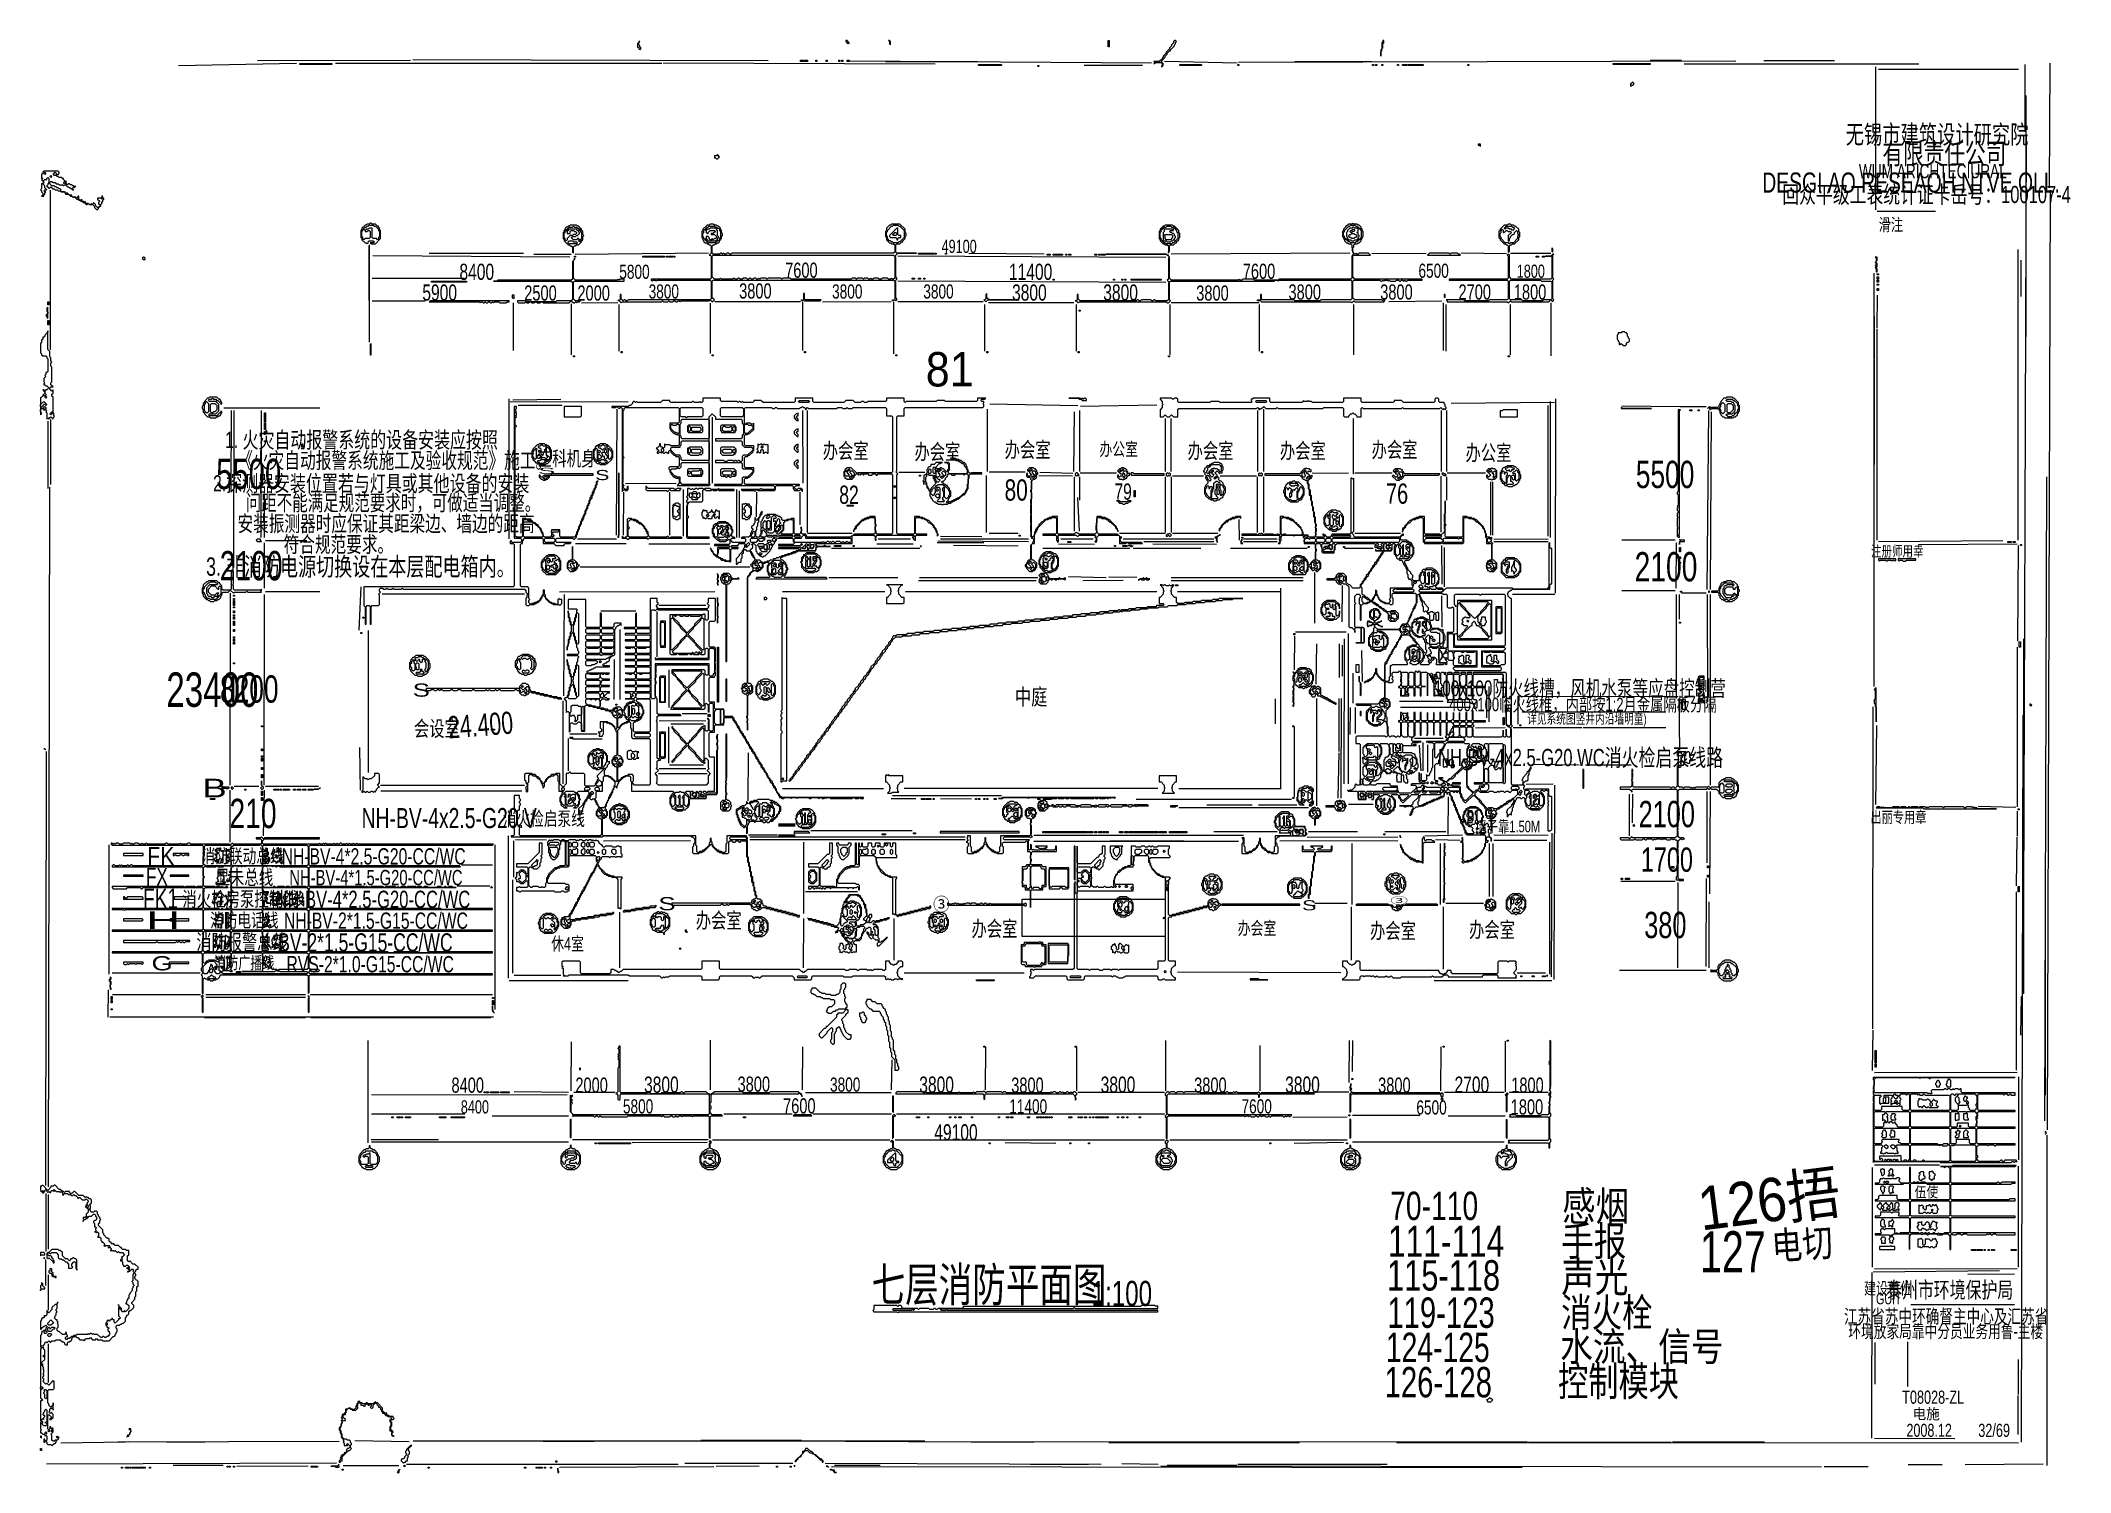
# Model space of a CAD drawing. Extents: x 10 to 1968, y 11 to 1392.
import ezdxf

# ---------------------------------------------------------------- set-up
doc = ezdxf.new("R2010")
doc.units = 0
for name, color, linetype, lineweight in [('OCR_TEXT', 6, 'Continuous', 0), ('SIGNATURE_OVERLAY', 6, 'Continuous', 0), ('TEXT_FALLBACK_OUTLINE', 2, 'Continuous', 0), ('TRACE_CURVE', 6, 'Continuous', 0), ('TRACE_STRAIGHT', 5, 'Continuous', 0), ('TRACE_TEXT_SYMBOL', 6, 'Continuous', 0)]:
    doc.layers.add(name, color=color, linetype=linetype, lineweight=lineweight)
doc.styles.add('wqy-unicode', font='wqy-unicode.lff')
picture_1 = doc.add_image_def('image1.png', size_in_pixel=(138, 36))

msp = doc.modelspace()

# ---------------------------------------------------------------- texts
at = {"layer": 'OCR_TEXT', "color": 6, "style": 'wqy-unicode'}
for s, height, width, p in [('无锡市建筑设计研究院', 17.95, 0.72, (1751.5, 1292.5)), ('有限责任公司', 20.29, 0.72, (1786.9, 1272.9)), ('WUM ARICHTECIURAL', 13.681, 0.72, (1764.2, 1259.2)), ('DESGI AO RESEAOH NTVE OLL.', 19.376, 0.72, (1671, 1245.4)), ('回众平级工表统计证卡岳号：100107-4', 16.535, 0.72, (1690.3, 1235.3)), ('滑注', 11.97, 0.72, (1783.3, 1208.5)), ('49100', 12.69, 0.72, (879.2, 1187.2)), ('8400', 15.62, 0.72, (414.1, 1161.2)), ('5800', 13.67, 0.72, (568.3, 1162.2)), ('7600', 14.64, 0.72, (728.3, 1163.2)), ('11400', 15.62, 0.72, (944.2, 1161.2)), ('7600', 14.64, 0.72, (1169.8, 1162.2)), ('6500', 13.67, 0.72, (1339.3, 1163.2)), ('1800', 12.69, 0.72, (1434.1, 1163.2)), ('5900', 15.62, 0.72, (378.3, 1141.2)), ('2500', 14.64, 0.72, (476.6, 1141.2)), ('2000', 14.64, 0.72, (527.9, 1141.2)), ('3800', 13.67, 0.72, (596.6, 1143.2)), ('3800', 14.64, 0.72, (683.9, 1143.2)), ('3800', 13.67, 0.72, (773.6, 1143.2)), ('3800', 13.67, 0.72, (861.6, 1143.2)), ('3800', 15.62, 0.72, (947.2, 1141.2)), ('3800', 15.62, 0.72, (1035.2, 1141.2)), ('3800', 14.64, 0.72, (1124.9, 1141.2)), ('3800', 14.64, 0.72, (1213.9, 1142.2)), ('3800', 14.64, 0.72, (1302.4, 1142.2)), ('2700', 14.64, 0.72, (1377.9, 1142.2)), ('1800', 14.64, 0.72, (1431.3, 1142.2)), ('81', 33.19, 0.935091, (864, 1058.4)), ('1. 火灾自动报警系统的设备安装应按照', 15.679, 0.72, (188, 999.1)), ('办会室', 15.03, 0.72, (764.6, 988.9)), ('办会室', 15.03, 0.72, (853.1, 987.9)), ('办会室', 15.03, 0.72, (940.1, 989.9)), ('办公室', 12.65, 0.72, (1031.5, 991.6)), ('办会室', 15.03, 0.72, (1116.6, 988.9)), ('办会室', 15.03, 0.72, (1205.6, 988.9)), ('办会室', 15.03, 0.72, (1294.1, 989.9)), ('办公室', 15.03, 0.72, (1384.7, 986.9)), ('5500', 29.28, 0.72, (179.4, 959.4)), ('《火灾自动报警系统施工及验收规范》施工。', 15.424, 0.72, (199.7, 979.4)), ('空科机身', 14.24, 0.72, (489.5, 981.8)), ('S', 5.86, 3.175862, (490, 974.1)), ('5500', 26.36, 0.72, (1549, 960.4)), ('2.探测器安装位置若与灯具或其他设备的安装', 15.679, 0.72, (176.4, 957.1)), ('S', 9.77, 1.587931, (545, 968.1)), ('82', 17.57, 0.72, (780.5, 945.2)), ('80', 20.5, 0.734296, (940, 948.3)), ('79', 15.64, 0.72, (1046, 949.2)), ('76', 19.54, 0.73501, (1308, 945.3)), ('问距不能满足规范要求时，可做适当调整。', 15.228, 0.72, (207.9, 938.6)), ('安装振测器时应保证其距梁边、墙边的距高', 15.358, 0.72, (200, 918.5)), ('符合规范要求。', 15.36, 0.72, (244.5, 898.4)), ('注册师用幸', 10.33, 0.72, (1775.9, 894.4)), ('3. 非消防电源切换设在本层配电箱内。', 17.738, 0.72, (169.7, 875.8)), ('2100', 28.31, 0.72, (182.8, 871.4)), ('2100', 28.31, 0.72, (1547.8, 870.4)), ('23400', 33.19, 0.72, (131.3, 749.4)), ('8200', 26.36, 0.72, (183.1, 753.4)), ('S', 12.7, 1.465782, (369, 759.2)), ('中庭', 15.75, 0.727876, (950, 751.2)), ('100x100防火线槽，风机水泵等应盘控制营', 15.293, 0.72, (1354.1, 759.6)), ('400x100临火线椎，内部按1:2月金属隔板分隔', 13.055, 0.72, (1368.9, 745.2)), ('会设室', 15.03, 0.72, (370.2, 720.9)), ('详见系统图竖井内沿墙明童)', 9.52, 0.72, (1444.2, 733.1)), ('NH-BV-4x2.5-G20.WC消火检启泵线路', 16.608, 0.72, (1358.2, 692.2)), ('B', 18.1, 1.459283, (166, 662)), ('210', 28.31, 0.72, (192.2, 632.4)), ('NH-BV-4x2.5-G20.V', 19.376, 0.72, (319.7, 632.4)), ('消火检启泵线', 13.44, 0.72, (455.9, 634.8)), ('2100', 25.38, 0.72, (1551.7, 633.3)), ('出丽专用章', 11.02, 0.72, (1775.3, 637.5)), ('=', 28.9, 0.881465, (720, 616.3)), ('墙子靠1.50M', 11.12, 0.72, (1394.2, 628.4)), ('FK', 17.08, 0.890177, (113, 597)), ('消防联动总线', 13.44, 0.72, (165.3, 598.8)), ('NH-BV-4*2.5-G20-CC/WC', 15.725, 0.72, (242.6, 597.3)), ('1700', 23.43, 0.72, (1553.9, 590.3)), ('FX', 17.08, 0.72, (111.7, 577)), ('显未总线', 14.24, 0.72, (178.5, 577.9)), ('NH-BV-4*1.5-G20-CC/WC', 14.8, 0.72, (250, 577.3)), ('FK1', 19.08, 0.72, (108.9, 555)), ('消火栓房泵控制线', 14.17, 0.72, (146.7, 556.9)), ('NH-BV-4*2.5-G20-CC/WC', 16.65, 0.72, (236.6, 555.4)), ('H', 17.1, 1.971989, (112, 535)), ('消防电话线', 13.44, 0.72, (173.5, 536.8)), ('NH-BV-2*1.5-G15-CC/WC', 15.725, 0.72, (244.8, 535.3)), ('S', 12.7, 1.465782, (606, 553.2)), ('办会室', 15.03, 0.72, (642.1, 535.9)), ('③', 12.8, 0.923886, (871, 552.6)), ('S', 9.77, 1.587931, (1227, 553.1)), ('③', 6.39, 1.989909, (1312, 559.3)), ('380', 25.38, 0.72, (1557.1, 526.3)), ('消防报警总线', 14.96, 0.72, (160.2, 515)), ('BV-2*1.5-G15-CC/WC', 17.575, 0.72, (239.2, 513.4)), ('休4室', 12.65, 0.72, (502.6, 514.6)), ('办会室', 15.03, 0.72, (908.1, 527.9)), ('办会室', 12.65, 0.72, (1164.9, 529.6)), ('办会室', 15.03, 0.72, (1292.6, 525.9)), ('办会室', 15.03, 0.72, (1388.1, 526.9)), ('消防广播线', 11.86, 0.72, (177.4, 496.6)), ('RVS-2*1.0-G15-CC/WC', 15.725, 0.72, (247.2, 493.3)), ('G', 13.7, 1.427737, (117, 495.2)), ('8400', 14.64, 0.72, (406.4, 377.2)), ('2000', 14.64, 0.72, (525.9, 377.2)), ('3800', 15.62, 0.72, (592.2, 377.2)), ('3800', 14.64, 0.72, (682.4, 378.2)), ('3800', 13.67, 0.72, (771.6, 378.2)), ('3800', 15.62, 0.72, (857.7, 377.2)), ('3800', 14.64, 0.72, (946.4, 377.2)), ('3800', 15.62, 0.72, (1032.7, 377.2)), ('3800', 14.64, 0.72, (1122.9, 377.2)), ('3800', 15.62, 0.72, (1210.7, 377.2)), ('3800', 14.64, 0.72, (1300.4, 377.2)), ('2700', 15.62, 0.72, (1374.1, 377.2)), ('1800', 14.64, 0.72, (1428.8, 377.2)), ('8400', 12.69, 0.72, (415.4, 357.2)), ('5800', 13.67, 0.72, (571.8, 357.2)), ('7600', 14.64, 0.72, (726.3, 357.2)), ('11400', 13.67, 0.72, (944.5, 357.2)), ('7600', 13.67, 0.72, (1168.6, 357.2)), ('6500', 13.67, 0.72, (1337.3, 356.2)), ('1800', 14.64, 0.72, (1428.3, 356.2)), ('49100', 15.62, 0.72, (872.2, 331.2)), ('70-110', 27.33, 0.746278, (1312, 254.4)), ('感烟', 28.47, 0.829916, (1478, 253.6)), ('伍使', 10.33, 0.810419, (1818, 276.3)), ('111-114', 29.97, 0.762199, (1310, 219)), ('手报', 28.35, 0.81347, (1477, 219.9)), ('127', 39.6, 0.72, (1610.8, 204)), ('115-118', 29.28, 0.759177, (1309, 186.4)), ('声光', 29.13, 0.817762, (1477, 185)), ('七层消防平面图', 32.93, 0.72, (811.8, 175.7)), ('1:100', 24.25, 0.72, (1023.9, 171.5)), ('建设单位', 11.76, 0.72, (1769.2, 182.6)), ('泰州市环境保护局', 15.61, 0.72, (1790.5, 179.2)), ('119-123', 29.32, 0.72, (1309.3, 150.4)), ('消火栓', 27.68, 0.778246, (1477, 151.5)), ('GUIT', 10.75, 0.72, (1780.7, 173.1)), ('江苏省苏中环确督主中心及汇苏省', 13.386, 0.72, (1749.8, 154.8)), ('124-125', 28.34, 0.72, (1307.9, 117.4)), ('水流、信号', 27.76, 0.832976, (1476, 118.5)), ('环境放家局靠中分员业务用鲁-主楼', 12.489, 0.72, (1754, 140.8)), ('控制模块', 28.72, 0.744109, (1474, 84.6)), ('126-128', 29.28, 0.72, (1306.7, 83.4)), ('T08028-ZL', 12.69, 0.72, (1806, 77.2)), ('电施', 10.37, 0.927462, (1816, 62.3)), ('2008.12', 12.59, 0.72, (1810.1, 45.3)), ('32/69', 12.7, 0.72, (1879.4, 45.2))]:
    msp.add_text(s, height=height, dxfattribs=dict(at, width=width)).set_placement(p)
for s, height, rotation, width, p in [('24.400', 21.4, 4.514, 0.72, (403.8, 718.8)), ('126捂', 41.86, 7.3647, 0.914625, (1612.2, 244.2)), ('电切', 26.94, 3.8785, 0.803858, (1680.9, 215.7))]:
    msp.add_text(s, height=height, rotation=rotation, dxfattribs=dict(at, width=width)).set_placement(p)

# ---------------------------------------------------------------- linework, layer by layer
at = {"layer": 'TEXT_FALLBACK_OUTLINE', "color": 2}
for points in [[(788, 980), (786, 978), (786, 977), (785, 976), (785, 972), (786, 971), (786, 970), (787, 970), (788, 969), (793, 969), (795, 971), (795, 972), (797, 974), (797, 975), (792, 980)], [(1053, 980), (1052, 979), (1051, 979), (1049, 977), (1052, 974), (1053, 974), (1054, 973), (1053, 972), (1052, 972), (1051, 971), (1050, 972), (1050, 973), (1049, 973), (1049, 971), (1051, 969), (1053, 969), (1054, 968), (1055, 969), (1056, 969), (1057, 970), (1058, 970), (1058, 971), (1060, 973), (1061, 973), (1061, 975), (1060, 974), (1059, 975), (1059, 976), (1058, 977), (1058, 978), (1057, 979), (1056, 979), (1055, 980)], [(786, 976), (787, 977), (788, 976), (788, 975), (790, 973), (789, 972), (787, 972), (786, 973)], [(787, 977), (788, 978), (789, 977), (788, 976)], [(789, 978), (790, 979), (791, 978), (790, 977)], [(790, 971), (791, 972), (792, 972), (793, 971), (792, 970), (791, 970)], [(791, 976), (792, 977), (793, 977), (795, 975), (795, 973), (794, 972), (791, 975)], [(792, 972), (793, 973), (794, 972), (793, 971)], [(1050, 976), (1051, 977), (1052, 976), (1051, 975)], [(1051, 977), (1052, 978), (1053, 977), (1052, 976)], [(1053, 978), (1054, 979), (1055, 978), (1054, 977)], [(1056, 977), (1057, 977), (1058, 976), (1058, 973), (1057, 972), (1056, 973), (1056, 974), (1055, 974), (1054, 975)], [(1054, 971), (1055, 972), (1056, 971), (1055, 970)], [(968, 652), (968, 650), (970, 648), (970, 646), (971, 647), (970, 648), (970, 650)], [(972, 661), (974, 661), (974, 660), (972, 660)], [(975, 659), (974, 658), (973, 658), (973, 657), (972, 656), (972, 652), (973, 651), (973, 650), (974, 649), (979, 649), (982, 652), (982, 653), (983, 654), (984, 653), (984, 654), (983, 654), (981, 656), (981, 657), (979, 659)], [(973, 654), (974, 655), (975, 654), (975, 653), (974, 652), (973, 653)], [(974, 657), (975, 658), (977, 658), (978, 657), (977, 656), (975, 656)], [(974, 651), (975, 652), (976, 652), (977, 651), (976, 650), (975, 650)], [(977, 656), (978, 656), (979, 655), (979, 652), (978, 651), (977, 652), (976, 652), (975, 653), (975, 654)], [(976, 650), (977, 651), (978, 650), (977, 649)], [(978, 661), (985, 661), (985, 660), (978, 660)], [(979, 655), (980, 656), (981, 655), (981, 653), (980, 652), (979, 653)], [(968, 646), (969, 646), (969, 645), (968, 645)], [(1141, 565), (1140, 564), (1139, 564), (1138, 563), (1137, 563), (1137, 562), (1136, 561), (1136, 558), (1135, 557), (1134, 557), (1134, 556), (1135, 556), (1136, 557), (1137, 556), (1137, 555), (1138, 554), (1140, 554), (1141, 553), (1142, 553), (1143, 554), (1144, 554), (1148, 558), (1149, 558), (1149, 559), (1148, 559), (1146, 561), (1146, 562), (1144, 564), (1142, 564)], [(1137, 560), (1138, 561), (1139, 560), (1139, 559), (1140, 559), (1141, 558), (1139, 556), (1138, 556), (1137, 557)], [(1139, 562), (1140, 563), (1141, 562), (1140, 561)], [(1143, 561), (1144, 562), (1146, 560), (1146, 558), (1145, 557), (1143, 559), (1142, 559), (1141, 560), (1142, 561)], [(1142, 556), (1143, 557), (1144, 556), (1143, 555)]]:
    msp.add_lwpolyline(points, close=True, dxfattribs=at)
at = {"layer": 'TRACE_CURVE', "color": 6}
for points in [[(656, 1215), (655, 1214), (653, 1214), (649, 1210), (649, 1209), (648, 1208), (648, 1202), (649, 1201), (649, 1200), (650, 1199), (650, 1198), (651, 1197), (652, 1197), (653, 1196), (654, 1196), (655, 1195), (656, 1195), (657, 1194), (657, 1187), (655, 1185), (656, 1185), (657, 1184), (657, 1163), (656, 1162), (599, 1162), (599, 1161), (600, 1160), (601, 1161), (603, 1161), (604, 1160), (605, 1161), (656, 1161), (657, 1160), (657, 1143), (656, 1142), (577, 1142), (576, 1141), (575, 1141), (574, 1142), (573, 1142), (572, 1141), (570, 1143), (570, 1147), (569, 1147), (569, 1142), (568, 1141), (567, 1142), (570, 1139), (571, 1140), (609, 1140), (610, 1141), (611, 1140), (615, 1140), (616, 1141), (617, 1140), (620, 1140), (621, 1141), (622, 1141), (623, 1140), (624, 1140), (625, 1141), (626, 1141), (627, 1140), (628, 1141)], [(628, 1141), (655, 1141), (656, 1142), (658, 1140), (660, 1142), (658, 1144), (658, 1160), (659, 1161), (833, 1161), (834, 1160), (834, 1142), (835, 1141), (836, 1142), (836, 1143), (835, 1144), (835, 1159), (834, 1160), (836, 1162), (836, 1163), (835, 1164), (835, 1183), (834, 1184), (837, 1187), (855, 1187), (836, 1187), (835, 1188), (835, 1195), (836, 1196), (839, 1196), (841, 1198), (842, 1198), (842, 1199), (844, 1201), (844, 1203), (845, 1204), (845, 1206), (844, 1207), (844, 1210), (839, 1215), (831, 1215), (830, 1214), (829, 1214), (826, 1211), (826, 1209), (825, 1208), (825, 1203), (826, 1202), (826, 1200), (829, 1197), (830, 1197), (831, 1196), (833, 1196), (834, 1195), (834, 1188), (833, 1187), (677, 1187), (676, 1186), (675, 1186), (674, 1187), (672, 1187), (671, 1186), (670, 1186), (669, 1187), (668, 1186)], [(668, 1186), (667, 1187), (666, 1187), (665, 1186), (659, 1186), (658, 1187), (658, 1194), (659, 1195), (660, 1195), (661, 1196), (662, 1196), (663, 1197), (664, 1197), (665, 1198), (665, 1199), (667, 1201), (667, 1203), (668, 1204), (668, 1206), (667, 1207), (667, 1209), (666, 1210), (666, 1211), (664, 1213), (663, 1213), (662, 1214), (660, 1214), (659, 1215), (656, 1215)], [(1276, 1216), (1275, 1215), (1272, 1215), (1270, 1213), (1269, 1213), (1269, 1212), (1267, 1210), (1267, 1209), (1266, 1208), (1266, 1203), (1267, 1202), (1267, 1201), (1268, 1200), (1268, 1199), (1270, 1197), (1271, 1197), (1272, 1196), (1274, 1196), (1275, 1195), (1275, 1192), (1276, 1191), (1275, 1190), (1276, 1189), (1276, 1188), (1277, 1187), (1276, 1186), (1276, 1185), (1275, 1184), (1275, 1163), (1274, 1162), (1205, 1162), (1204, 1161), (1181, 1161), (1180, 1162), (1170, 1162), (1169, 1161), (1167, 1161), (1166, 1162), (1165, 1161), (1101, 1161), (1099, 1163), (1099, 1183), (1098, 1184), (1098, 1185), (1097, 1185), (1096, 1186), (1038, 1186), (1096, 1186), (1099, 1183), (1098, 1182), (1098, 1162), (1097, 1161), (1099, 1159), (1098, 1158), (1098, 1142), (1097, 1141), (1086, 1141), (1085, 1142), (1084, 1142), (1083, 1141), (1082, 1141), (1081, 1142), (1072, 1142), (1071, 1141)], [(1311, 1161), (1312, 1160), (1317, 1160), (1318, 1161), (1320, 1161), (1321, 1160), (1322, 1160), (1323, 1161), (1324, 1161), (1325, 1160), (1326, 1161), (1327, 1160), (1328, 1160), (1329, 1161), (1343, 1161), (1343, 1162), (1278, 1162), (1276, 1164), (1276, 1184), (1277, 1185), (1293, 1185), (1291, 1187), (1282, 1187), (1281, 1186), (1280, 1186), (1279, 1187), (1278, 1186), (1276, 1188), (1276, 1192), (1277, 1193), (1277, 1195), (1278, 1196), (1280, 1196), (1281, 1197), (1282, 1197), (1284, 1199), (1284, 1200), (1285, 1201), (1285, 1202), (1286, 1203), (1286, 1208), (1285, 1209), (1285, 1210), (1284, 1211), (1284, 1212), (1282, 1214), (1281, 1214), (1280, 1215), (1277, 1215), (1276, 1216)], [(658, 1184), (659, 1185), (833, 1185), (834, 1184), (834, 1163), (833, 1162), (832, 1162), (831, 1163), (830, 1162), (828, 1162), (827, 1163), (822, 1163), (821, 1162), (819, 1162), (818, 1163), (814, 1163), (813, 1162), (812, 1162), (811, 1163), (810, 1162), (809, 1162), (808, 1163), (805, 1163), (804, 1162), (803, 1163), (798, 1163), (797, 1162), (796, 1163), (793, 1163), (792, 1162), (734, 1162), (733, 1163), (726, 1163), (725, 1162), (724, 1163), (712, 1163), (711, 1162), (710, 1163), (705, 1163), (704, 1162), (703, 1163), (702, 1162), (701, 1162), (700, 1163), (698, 1163), (697, 1162), (696, 1162), (695, 1163), (694, 1163), (693, 1162), (692, 1162), (691, 1163), (688, 1163), (687, 1162), (685, 1162), (684, 1163), (683, 1163), (682, 1162), (680, 1162), (679, 1163), (678, 1162), (667, 1162), (666, 1163), (665, 1162)], [(665, 1162), (660, 1162), (658, 1164), (658, 1184)], [(1071, 1141), (1070, 1141), (1069, 1142), (1068, 1142), (1067, 1141), (1013, 1141), (1011, 1143), (1011, 1147), (1010, 1147), (1010, 1142), (1009, 1141), (1008, 1141), (1009, 1141), (1011, 1139), (1012, 1140), (1096, 1140), (1097, 1139), (1098, 1139), (1100, 1141), (1099, 1142), (1099, 1159), (1100, 1160), (1200, 1160), (1201, 1161), (1203, 1161), (1204, 1160), (1205, 1161), (1274, 1161), (1275, 1160), (1275, 1143), (1274, 1142), (1245, 1142), (1244, 1141), (1220, 1141), (1219, 1142), (1189, 1142), (1188, 1143), (1188, 1147), (1187, 1147), (1187, 1141), (1188, 1140), (1274, 1140), (1275, 1139), (1277, 1141), (1278, 1140), (1306, 1140), (1307, 1141), (1307, 1142), (1306, 1142), (1305, 1141), (1304, 1142), (1278, 1142), (1276, 1144), (1276, 1160), (1277, 1161), (1302, 1161), (1303, 1160), (1304, 1160), (1305, 1161), (1306, 1160), (1307, 1161), (1309, 1161), (1310, 1160), (1311, 1161)], [(17, 1112), (17, 1111), (14, 1108), (14, 1107), (13, 1106), (12, 1106), (12, 1104), (11, 1103), (11, 1101), (10, 1100), (10, 1091), (11, 1090), (11, 1089), (12, 1088), (15, 1088), (16, 1087), (16, 1086), (17, 1085), (17, 1073), (16, 1072), (15, 1072), (15, 1070), (14, 1069), (15, 1068), (13, 1066), (13, 1063), (14, 1062), (13, 1061), (13, 1060), (14, 1060), (15, 1059), (16, 1059), (18, 1057), (16, 1055), (15, 1055), (14, 1054), (13, 1055), (12, 1055), (14, 1053), (14, 1052), (12, 1050), (12, 1049), (10, 1047), (10, 1031), (11, 1032), (11, 1033), (10, 1034), (10, 1036), (11, 1037), (12, 1037), (13, 1036), (15, 1036), (16, 1035), (15, 1034), (16, 1033), (16, 1027), (17, 1028), (18, 1027), (20, 1029), (22, 1027), (22, 1028), (23, 1029), (23, 1030), (22, 1031)], [(22, 1031), (23, 1032), (22, 1033), (22, 1048), (21, 1049), (21, 1051), (22, 1052), (22, 1055), (21, 1054), (19, 1056), (19, 1057), (20, 1058), (22, 1058), (20, 1060), (20, 1062), (21, 1063), (21, 1077), (20, 1078), (20, 1081), (21, 1082), (20, 1083), (20, 1086), (19, 1087), (19, 1092), (17, 1094), (17, 1112)], [(467, 1039), (467, 912), (473, 912), (474, 911), (474, 909), (473, 908), (465, 908), (464, 909), (464, 910), (463, 909), (463, 907), (466, 907), (467, 906), (467, 866), (466, 865), (322, 865), (322, 847), (323, 846), (323, 829), (324, 829), (324, 846), (325, 847), (327, 847), (328, 846), (328, 829), (329, 829), (329, 846), (330, 847), (336, 847), (337, 848), (337, 857), (336, 858), (338, 860), (337, 861), (337, 863), (338, 864), (340, 864), (341, 863), (343, 863), (344, 864), (345, 863), (349, 863), (350, 864), (351, 863), (358, 863), (359, 864), (360, 863), (477, 863), (478, 862), (478, 860), (480, 858), (479, 857), (479, 855), (478, 854), (478, 848), (479, 847), (481, 847), (482, 848), (486, 848), (487, 849), (488, 849), (489, 850), (490, 850), (493, 853)], [(468, 914), (468, 1019), (469, 1020), (468, 1021), (468, 1028), (469, 1029), (468, 1030), (469, 1031), (469, 1032), (468, 1033), (469, 1034), (468, 1035), (468, 1036), (469, 1037), (469, 1039), (467, 1039)], [(649, 1047), (649, 1044), (648, 1043), (647, 1043), (646, 1044), (645, 1043), (641, 1043), (640, 1044), (639, 1044), (638, 1043), (618, 1043), (617, 1044), (617, 1045), (610, 1045), (608, 1043), (586, 1043), (585, 1044), (584, 1043), (583, 1044), (582, 1044), (581, 1043), (581, 1042), (579, 1040), (578, 1040), (577, 1039), (561, 1039), (561, 1038), (565, 1038), (566, 1039), (568, 1037), (569, 1038), (570, 1038), (571, 1037), (571, 957), (573, 959), (574, 958), (576, 958), (577, 959), (577, 962), (576, 962), (576, 960), (575, 959), (574, 959), (572, 961), (572, 962), (573, 963), (571, 965), (572, 966), (572, 989), (573, 990), (572, 991), (572, 1035), (573, 1036), (573, 1037), (574, 1038), (625, 1038), (626, 1037), (626, 1024), (625, 1023), (617, 1023), (617, 1018), (618, 1017), (618, 1016), (621, 1013)], [(755, 1047), (738, 1047), (738, 1044), (737, 1043), (707, 1043), (705, 1045), (698, 1045), (698, 1044), (697, 1043), (688, 1043), (687, 1044), (686, 1043), (685, 1044), (684, 1044), (683, 1043), (682, 1044), (667, 1044), (666, 1045), (666, 1047), (649, 1047)], [(689, 1037), (690, 1038), (715, 1038), (716, 1037), (718, 1037), (719, 1038), (720, 1038), (721, 1037), (742, 1037), (743, 1038), (744, 1038), (745, 1039), (746, 1038), (747, 1038), (748, 1037), (748, 1036), (750, 1038), (751, 1037), (778, 1037), (779, 1038), (783, 1038), (784, 1037), (787, 1037), (788, 1038), (789, 1037), (793, 1037), (794, 1038), (825, 1038), (826, 1037), (826, 1030), (831, 1030), (832, 1029), (832, 976), (831, 975), (798, 975), (798, 974), (799, 973), (800, 974), (801, 973), (802, 974), (803, 974), (804, 973), (805, 974), (808, 974), (809, 973), (812, 973), (813, 974), (815, 974), (816, 973), (817, 973), (818, 974), (831, 974), (832, 973), (832, 917), (831, 916), (817, 916), (816, 917), (816, 919), (815, 920), (815, 923), (816, 924), (816, 925), (815, 926), (815, 933)], [(874, 921), (872, 923), (872, 924), (867, 929), (866, 929), (865, 930), (864, 930), (863, 931), (862, 931), (861, 932), (859, 932), (858, 933), (853, 933), (853, 917), (852, 916), (837, 916), (836, 917), (836, 973), (837, 974), (835, 976), (836, 977), (836, 1029), (837, 1030), (843, 1030), (843, 1037), (844, 1038), (919, 1038), (920, 1039), (920, 1041), (919, 1042), (920, 1043), (920, 1044), (918, 1044), (917, 1045), (918, 1046), (921, 1046), (922, 1047), (914, 1047), (914, 1045), (913, 1044), (883, 1044), (882, 1045), (875, 1045), (874, 1044), (845, 1044), (844, 1043), (843, 1044), (843, 1047), (826, 1047), (826, 1045), (825, 1044), (808, 1044), (807, 1043), (805, 1043), (804, 1044), (802, 1044), (801, 1043), (796, 1043), (794, 1045), (787, 1045), (785, 1043), (756, 1043), (755, 1044), (755, 1047)], [(655, 965), (655, 1029), (658, 1032), (661, 1029), (661, 1027), (686, 1027), (687, 1026), (687, 1023), (688, 1022), (688, 1012), (687, 1011), (687, 1009), (686, 1008), (661, 1008), (661, 1006), (686, 1006), (687, 1005), (687, 1002), (689, 1000), (696, 1000), (697, 999), (697, 997), (692, 992), (688, 992), (687, 991), (687, 987), (686, 986), (685, 986), (684, 987), (683, 987), (682, 986), (681, 987), (680, 987), (679, 986), (678, 987), (673, 987), (672, 986), (670, 986), (669, 987), (661, 987), (661, 985), (686, 985), (687, 984), (687, 980), (688, 979), (696, 979), (697, 978), (697, 976), (692, 971), (688, 971), (687, 970), (687, 965), (686, 964), (660, 964), (660, 963), (717, 963), (718, 962), (718, 960), (717, 959), (706, 959), (705, 960), (704, 959), (686, 959), (687, 958)], [(687, 958), (698, 958), (699, 957), (701, 959), (702, 958), (718, 958), (719, 959), (719, 962), (720, 963), (735, 963), (736, 962), (736, 960), (737, 959), (737, 958), (742, 958), (743, 959), (745, 957), (745, 959), (744, 960), (741, 960), (740, 959), (739, 959), (737, 961), (739, 963), (742, 963), (742, 964), (690, 964), (689, 965), (689, 969), (690, 970), (692, 970), (693, 971), (694, 971), (697, 974), (697, 975), (698, 976), (698, 980), (690, 980), (689, 981), (689, 990), (690, 991), (692, 991), (693, 992), (694, 992), (697, 995), (697, 996), (698, 997), (698, 1001), (690, 1001), (689, 1002), (689, 1011), (690, 1012), (692, 1012), (693, 1013), (694, 1013), (698, 1017), (698, 1023), (697, 1022), (696, 1022), (695, 1023), (691, 1023), (690, 1022), (689, 1023), (689, 1037)], [(621, 1013), (622, 1013), (623, 1012), (625, 1012), (626, 1011), (626, 1002), (625, 1001), (618, 1001), (617, 1002), (613, 1002), (612, 1003), (612, 1000), (611, 999), (610, 1000), (609, 1000), (608, 1001), (608, 1003), (607, 1003), (607, 1001), (605, 999), (604, 999), (606, 997), (606, 996), (605, 995), (605, 994), (606, 994), (607, 995), (608, 995), (609, 994), (610, 995), (611, 994), (612, 994), (613, 995), (614, 995), (615, 994), (616, 994), (616, 996), (617, 997), (618, 996), (618, 995), (621, 992), (622, 992), (623, 991), (625, 991), (626, 990), (626, 982), (625, 981), (617, 981), (616, 980), (616, 979), (617, 978), (617, 976), (618, 975), (618, 974), (621, 971), (622, 971), (623, 970), (625, 970), (626, 969), (626, 965), (624, 963), (655, 963), (656, 964), (655, 965)], [(964, 980), (962, 978), (962, 977), (963, 977), (964, 976), (964, 975), (966, 973), (965, 972), (963, 972), (962, 973), (962, 975), (961, 974), (961, 972), (962, 971), (964, 971), (965, 970), (965, 969), (966, 968), (966, 959), (965, 958), (965, 957), (966, 956), (966, 950), (965, 949), (965, 946), (966, 945), (965, 944), (965, 936), (966, 935), (965, 934), (965, 927), (966, 926), (965, 925), (965, 919), (966, 918), (965, 917), (966, 916), (965, 915), (965, 914), (966, 913), (966, 912), (967, 912), (968, 911), (968, 909), (967, 908), (967, 907), (965, 905), (965, 892), (964, 891), (963, 891), (962, 890), (962, 889), (961, 888), (961, 887), (960, 886), (960, 885), (961, 884), (961, 883), (964, 880), (967, 880), (968, 881), (969, 881), (970, 882), (970, 883)], [(969, 918), (969, 915), (967, 913), (966, 914), (966, 967), (968, 969), (969, 969), (971, 971), (970, 972), (972, 974), (972, 975), (971, 976), (971, 977), (970, 978), (970, 979), (969, 979), (968, 980), (964, 980)], [(1231, 980), (1230, 979), (1229, 979), (1226, 976), (1226, 975), (1225, 974), (1191, 974), (1191, 973), (1225, 973), (1227, 971), (1227, 970), (1228, 969), (1229, 969), (1230, 968), (1231, 968), (1232, 967), (1232, 965), (1233, 964), (1233, 960), (1234, 959), (1234, 954), (1235, 953), (1235, 949), (1236, 948), (1236, 944), (1237, 943), (1237, 939), (1238, 938), (1238, 933), (1239, 932), (1239, 928), (1240, 927), (1240, 914), (1239, 913), (1234, 913), (1233, 914), (1233, 915), (1229, 915), (1228, 916), (1228, 918), (1227, 919), (1227, 920), (1226, 921), (1226, 922), (1224, 924), (1224, 925), (1223, 925), (1222, 926), (1222, 927), (1221, 927), (1218, 930), (1217, 930), (1216, 931), (1215, 931), (1214, 932), (1210, 932), (1209, 933), (1206, 933), (1206, 916), (1205, 915), (1204, 916), (1203, 916), (1202, 915), (1201, 916)], [(1237, 943), (1237, 947), (1236, 948), (1236, 953), (1235, 954), (1235, 958), (1234, 959), (1234, 964), (1233, 965), (1233, 968), (1235, 970), (1236, 970), (1236, 971), (1237, 972), (1236, 973), (1235, 972), (1233, 974), (1232, 974), (1231, 975), (1232, 976), (1233, 976), (1234, 977), (1235, 976), (1236, 977), (1234, 979), (1232, 979), (1231, 980)], [(515, 905), (515, 906), (516, 907), (521, 907), (522, 908), (508, 908), (507, 909), (507, 911), (508, 912), (523, 912), (524, 911), (525, 911), (527, 913), (527, 915), (528, 916), (528, 918), (529, 919), (529, 920), (530, 921), (530, 923), (531, 924), (531, 925), (532, 926), (532, 928), (533, 929), (533, 930), (534, 931), (534, 933), (535, 934), (535, 935), (536, 936), (536, 938), (537, 939), (537, 940), (538, 941), (538, 943), (539, 944), (539, 945), (540, 946), (540, 948), (541, 949), (541, 950), (542, 951), (542, 953), (543, 954), (543, 955), (544, 956), (544, 958), (545, 959), (545, 960), (546, 961), (546, 963), (547, 964), (547, 966), (548, 967), (547, 967), (546, 966), (546, 964), (545, 963), (545, 961), (544, 960), (544, 959), (543, 958), (543, 957)], [(1334, 896), (1335, 897), (1335, 903), (1334, 904), (1334, 905), (1333, 906), (1333, 907), (1332, 908), (1331, 908), (1330, 909), (1329, 909), (1328, 910), (1323, 910), (1322, 911), (1322, 913), (1324, 915), (1325, 915), (1325, 916), (1324, 916), (1321, 913), (1278, 913), (1277, 914), (1277, 915), (1275, 917), (1277, 919), (1277, 970), (1276, 969), (1275, 970), (1274, 970), (1274, 917), (1273, 916), (1256, 916), (1255, 915), (1255, 914), (1254, 913), (1251, 913), (1250, 914), (1250, 915), (1249, 915), (1248, 916), (1247, 916), (1247, 915), (1248, 915), (1249, 914), (1248, 913), (1241, 913), (1240, 914), (1240, 915), (1241, 916), (1240, 917), (1240, 918), (1241, 919), (1241, 921), (1240, 922), (1240, 923), (1241, 924), (1241, 925), (1240, 926), (1240, 932), (1239, 933), (1239, 937), (1238, 938), (1238, 942), (1237, 943)], [(543, 957), (542, 956), (542, 954), (541, 953), (541, 952), (540, 951), (540, 949), (539, 948), (539, 946), (538, 945), (538, 944), (537, 943), (537, 941), (536, 940), (536, 939), (535, 938), (535, 936), (534, 935), (534, 934), (533, 933), (533, 931), (532, 930), (532, 929), (531, 928), (531, 926), (530, 925), (530, 924), (529, 923), (529, 921), (528, 920), (528, 919), (527, 918), (527, 916), (526, 915), (526, 914), (525, 913), (512, 913), (511, 914), (511, 920), (503, 920), (503, 914), (502, 913), (496, 913), (495, 914), (495, 917), (494, 918), (494, 919), (493, 920), (493, 921), (490, 924), (490, 925), (489, 925), (487, 927), (486, 927), (484, 929), (483, 929), (482, 930), (479, 930), (478, 931), (475, 931), (475, 914), (474, 913), (469, 913), (468, 914)], [(1365, 948), (1365, 936), (1364, 935), (1364, 928), (1365, 927), (1364, 926), (1364, 921), (1365, 920), (1364, 919), (1364, 918), (1361, 915), (1360, 916), (1346, 916), (1345, 917), (1345, 933), (1340, 933), (1339, 932), (1337, 932), (1336, 931), (1335, 931), (1334, 930), (1333, 930), (1332, 929), (1331, 929), (1326, 924), (1326, 923), (1324, 921), (1324, 918), (1324, 919), (1325, 920), (1325, 921), (1327, 923), (1327, 924), (1330, 927), (1331, 927), (1334, 930), (1336, 930), (1337, 931), (1339, 931), (1340, 932), (1343, 932), (1344, 931), (1344, 909), (1345, 908), (1345, 907), (1361, 907), (1362, 908), (1363, 907), (1382, 907), (1383, 908), (1383, 931), (1384, 932), (1387, 932), (1388, 931), (1391, 931), (1392, 930), (1393, 930), (1395, 928), (1396, 928), (1401, 923), (1401, 922), (1403, 920), (1403, 918), (1404, 917)], [(1404, 917), (1404, 913), (1405, 912), (1405, 907), (1409, 907), (1410, 906), (1410, 892), (1409, 891), (1408, 891), (1407, 890), (1406, 890), (1406, 889), (1405, 888), (1405, 883), (1406, 882), (1406, 881), (1407, 881), (1408, 880), (1412, 880), (1415, 883), (1415, 888), (1412, 891), (1411, 891), (1410, 892), (1410, 906), (1411, 907), (1409, 909), (1410, 910), (1409, 911), (1410, 912), (1410, 913), (1409, 912), (1408, 913), (1406, 913), (1405, 914), (1405, 916), (1404, 917), (1404, 919), (1403, 920), (1403, 921), (1402, 922), (1402, 923), (1395, 930), (1394, 930), (1393, 931), (1391, 931), (1390, 932), (1387, 932), (1386, 933), (1382, 933), (1382, 914), (1381, 913), (1366, 913), (1365, 914), (1365, 924), (1366, 925), (1365, 926), (1365, 948)], [(677, 917), (678, 918), (678, 920), (677, 921), (677, 923), (673, 927), (672, 927), (671, 928), (664, 928), (662, 926), (661, 926), (659, 924), (659, 922), (658, 921), (658, 917), (659, 916), (659, 914), (663, 910), (664, 910), (665, 909), (671, 909), (672, 910), (673, 910), (674, 911), (675, 910), (675, 907), (674, 906), (660, 906), (660, 905), (674, 905), (675, 904), (674, 903), (663, 903), (663, 896), (662, 895), (659, 898), (659, 899), (657, 901), (657, 902), (656, 902), (657, 901), (657, 900), (659, 898), (659, 897), (662, 894), (663, 894), (664, 893), (665, 893), (667, 891), (669, 891), (670, 890), (674, 890), (675, 889), (676, 890), (676, 901), (677, 902), (683, 902), (683, 903), (677, 903), (676, 904), (677, 905), (683, 905), (683, 906), (684, 907)], [(707, 932), (707, 931), (706, 930), (706, 929), (705, 928), (705, 923), (706, 922), (705, 921), (705, 916), (704, 915), (704, 914), (703, 913), (701, 913), (700, 914), (700, 919), (701, 920), (701, 923), (702, 924), (702, 927), (703, 928), (703, 931), (704, 932), (704, 933), (705, 934), (705, 935), (706, 936), (706, 938), (705, 937), (705, 936), (704, 935), (704, 933), (702, 931), (702, 930), (701, 929), (700, 930), (700, 931), (699, 932), (699, 927), (698, 926), (698, 925), (696, 923), (696, 922), (697, 921), (697, 920), (696, 919), (696, 918), (695, 917), (695, 915), (693, 913), (687, 913), (686, 912), (689, 912), (690, 911), (690, 909), (689, 908), (678, 908), (676, 910), (676, 911), (677, 912), (680, 912), (679, 913), (678, 913), (677, 914), (677, 917)], [(815, 933), (810, 933), (809, 932), (807, 932), (806, 931), (805, 931), (804, 930), (803, 930), (796, 923), (796, 922), (795, 921), (795, 920), (794, 919), (795, 919), (795, 920), (797, 922), (797, 923), (803, 929), (804, 929), (805, 930), (806, 930), (807, 931), (809, 931), (810, 932), (814, 932), (815, 931), (815, 917), (814, 916), (795, 916), (793, 914), (792, 914), (791, 913), (750, 913), (749, 914), (749, 915), (748, 916), (745, 916), (744, 917), (744, 923), (743, 922), (744, 921), (744, 919), (743, 918), (743, 917), (742, 916), (738, 916), (737, 917), (737, 931), (734, 931), (733, 930), (730, 930), (729, 929), (726, 929), (725, 930), (725, 931), (723, 933), (722, 933), (721, 934), (720, 934), (719, 935), (711, 935), (710, 934), (709, 934), (707, 932)], [(738, 898), (739, 899), (740, 899), (741, 900), (758, 900), (758, 902), (760, 904), (772, 904), (768, 904), (767, 905), (766, 905), (765, 904), (760, 904), (758, 906), (759, 907), (793, 907), (793, 914), (794, 915), (814, 915), (815, 914), (815, 910), (816, 910), (816, 911), (815, 912), (816, 913), (816, 914), (817, 915), (852, 915), (853, 914), (852, 913), (851, 913), (852, 912), (852, 911), (853, 910), (854, 910), (854, 914), (855, 915), (865, 915), (865, 916), (855, 916), (854, 917), (854, 931), (855, 932), (859, 932), (860, 931), (862, 931), (863, 930), (864, 930), (867, 927), (868, 927), (871, 924), (871, 923), (873, 921), (873, 920), (874, 919), (874, 918), (875, 917), (875, 914), (876, 915), (876, 916), (875, 917), (875, 919), (874, 920), (874, 921)], [(970, 883), (971, 884), (971, 888), (968, 891), (967, 891), (966, 892), (966, 906), (967, 907), (969, 907), (969, 916), (970, 917), (970, 918), (971, 919), (971, 920), (972, 921), (972, 922), (980, 930), (982, 930), (983, 931), (985, 931), (986, 932), (989, 932), (990, 931), (990, 917), (989, 916), (977, 916), (977, 915), (989, 915), (990, 914), (990, 910), (991, 909), (991, 908), (992, 909), (992, 911), (991, 912), (992, 913), (991, 914), (992, 915), (1009, 915), (1010, 914), (1011, 914), (1012, 915), (1027, 915), (1028, 914), (1027, 913), (1029, 911), (1027, 909), (1028, 908), (1029, 909), (1029, 913), (1031, 915), (1050, 915), (1051, 914), (1051, 907), (1057, 907), (1058, 908), (1059, 908), (1060, 907), (1073, 907), (1072, 908), (1053, 908), (1052, 909), (1052, 910), (1051, 911)], [(1051, 911), (1053, 913), (1052, 913), (1049, 916), (1031, 916), (1029, 918), (1029, 931), (1030, 932), (1033, 932), (1034, 931), (1037, 931), (1038, 930), (1039, 930), (1041, 928), (1042, 928), (1047, 923), (1047, 922), (1049, 920), (1049, 919), (1050, 919), (1049, 920), (1049, 921), (1048, 922), (1048, 923), (1041, 930), (1040, 930), (1039, 931), (1038, 931), (1037, 932), (1034, 932), (1033, 933), (1029, 933), (1029, 927), (1028, 926), (1029, 925), (1028, 924), (1028, 920), (1029, 919), (1029, 918), (1027, 916), (1012, 916), (1011, 917), (1010, 917), (1009, 918), (1007, 916), (992, 916), (991, 917), (991, 933), (986, 933), (985, 932), (983, 932), (982, 931), (981, 931), (980, 930), (979, 930), (977, 928), (976, 928), (973, 925), (973, 924), (971, 922), (971, 921), (970, 920), (970, 919), (969, 918)], [(493, 853), (493, 854), (494, 855), (494, 856), (495, 857), (497, 855), (497, 854), (501, 850), (502, 850), (503, 849), (504, 849), (505, 848), (510, 848), (511, 847), (513, 849), (513, 853), (511, 853), (510, 854), (509, 853), (509, 849), (508, 848), (507, 848), (506, 849), (504, 849), (503, 850), (502, 850), (497, 855), (497, 857), (496, 858), (496, 862), (495, 862), (495, 858), (494, 857), (494, 856), (492, 854), (492, 853), (490, 851), (489, 851), (488, 850), (487, 850), (486, 849), (484, 849), (483, 848), (481, 850), (481, 852), (482, 853), (481, 854), (481, 864), (480, 865), (474, 865), (473, 866), (473, 906), (474, 907), (475, 907), (475, 909), (476, 910), (476, 911), (477, 912), (494, 912), (495, 911), (495, 907), (505, 907), (507, 905), (515, 905)], [(684, 907), (689, 907), (690, 906), (689, 905), (689, 903), (688, 902), (688, 901), (687, 900), (687, 899), (684, 896), (684, 895), (681, 892), (681, 890), (682, 889), (681, 888), (681, 887), (682, 887), (684, 889), (686, 889), (686, 892), (687, 893), (687, 897), (688, 898), (688, 900), (689, 901), (690, 901), (691, 900), (694, 900), (695, 899), (695, 898), (696, 897), (696, 896), (697, 895), (697, 894), (699, 892), (699, 891), (697, 889), (697, 888), (695, 886), (697, 884), (697, 881), (694, 878), (694, 877), (692, 875), (692, 773), (691, 772), (689, 772), (687, 770), (687, 768), (686, 767), (687, 766), (687, 764), (689, 762), (690, 762), (692, 760), (692, 741), (691, 740), (691, 739), (692, 738), (692, 736), (691, 735), (692, 734), (692, 727), (692, 760)], [(720, 911), (721, 912), (735, 912), (736, 911), (736, 909), (737, 908), (737, 907), (736, 906), (722, 906), (722, 905), (742, 905), (743, 904), (742, 903), (722, 903), (722, 902), (741, 902), (742, 901), (741, 900), (739, 900), (738, 899), (736, 899), (735, 898), (734, 898), (733, 897), (731, 897), (730, 896), (728, 896), (727, 895), (725, 895), (724, 894), (723, 894), (722, 893), (720, 893), (719, 892), (717, 892), (716, 891), (714, 891), (713, 890), (711, 890), (710, 889), (708, 889), (707, 888), (704, 891), (700, 891), (699, 892), (699, 893), (698, 894), (698, 895), (697, 896), (697, 897), (696, 898), (696, 899), (695, 900), (695, 901), (697, 903), (697, 905), (696, 906), (697, 907), (698, 907), (700, 905), (700, 900), (701, 899), (701, 898), (704, 895)], [(704, 895), (705, 895), (706, 894), (707, 894), (708, 895), (709, 895), (714, 900), (714, 901), (715, 902), (715, 903), (716, 904), (716, 905), (718, 907), (718, 908), (720, 910), (720, 911)], [(1201, 916), (1200, 915), (1199, 916), (1191, 916), (1190, 915), (1188, 917), (1187, 916), (1186, 917), (1184, 915), (1183, 916), (1169, 916), (1169, 915), (1205, 915), (1206, 914), (1205, 913), (1206, 912), (1205, 911), (1205, 910), (1206, 909), (1204, 907), (1206, 907), (1206, 909), (1207, 910), (1207, 914), (1208, 915), (1218, 915), (1219, 914), (1220, 915), (1227, 915), (1228, 914), (1228, 913), (1229, 912), (1229, 907), (1239, 907), (1240, 906), (1240, 892), (1239, 891), (1238, 891), (1235, 888), (1235, 887), (1234, 886), (1233, 887), (1233, 889), (1232, 890), (1232, 891), (1229, 894), (1227, 894), (1226, 895), (1221, 895), (1220, 894), (1219, 894), (1218, 893), (1217, 893), (1217, 892), (1215, 890), (1215, 889), (1214, 888), (1214, 882), (1215, 881), (1215, 880), (1218, 877), (1230, 877), (1231, 878), (1231, 879)], [(1231, 879), (1233, 881), (1233, 884), (1234, 885), (1235, 884), (1235, 883), (1237, 881), (1238, 881), (1239, 882), (1241, 880), (1242, 880), (1245, 883), (1245, 888), (1244, 889), (1244, 890), (1243, 890), (1242, 891), (1241, 891), (1240, 892), (1240, 899), (1241, 900), (1241, 901), (1240, 902), (1240, 906), (1241, 907), (1244, 907), (1245, 906), (1245, 904), (1246, 903), (1246, 899), (1247, 898), (1258, 898), (1258, 900), (1259, 901), (1259, 905), (1261, 907), (1297, 907), (1298, 906), (1298, 905), (1297, 904), (1298, 903), (1299, 903), (1300, 902), (1302, 902), (1303, 901), (1302, 900), (1299, 900), (1298, 901), (1298, 900), (1304, 900), (1305, 899), (1303, 897), (1303, 896), (1301, 894), (1301, 893), (1299, 891), (1299, 890), (1297, 888), (1297, 887), (1295, 885), (1295, 884), (1293, 882), (1293, 881), (1291, 879)], [(1286, 857), (1285, 858), (1285, 864), (1284, 865), (1284, 867), (1286, 869), (1286, 870), (1289, 873), (1289, 874), (1291, 876), (1291, 877), (1292, 878), (1292, 879), (1294, 881), (1294, 882), (1297, 885), (1297, 886), (1299, 888), (1299, 889), (1301, 891), (1301, 892), (1303, 894), (1303, 895), (1305, 897), (1305, 898), (1307, 900), (1313, 900), (1314, 901), (1314, 906)], [(1314, 906), (1315, 907), (1316, 907), (1317, 906), (1317, 905), (1316, 904), (1316, 897), (1317, 896), (1317, 895), (1318, 894), (1318, 893), (1319, 892), (1320, 892), (1321, 891), (1323, 891), (1324, 890), (1324, 889), (1325, 888), (1325, 887), (1326, 886), (1326, 885), (1327, 884), (1327, 883), (1328, 882), (1328, 878), (1329, 877), (1329, 874), (1330, 873), (1330, 872), (1331, 873), (1333, 871), (1333, 867), (1334, 866), (1334, 865), (1333, 864), (1312, 864), (1312, 854), (1311, 853), (1312, 852), (1312, 851), (1310, 849), (1308, 849), (1307, 850), (1306, 850), (1305, 851), (1304, 851), (1301, 854), (1301, 855), (1300, 856), (1300, 857), (1299, 858), (1299, 861), (1298, 862), (1298, 858), (1297, 857), (1297, 856), (1295, 854), (1295, 853), (1294, 852), (1293, 852), (1290, 855), (1289, 855), (1287, 857), (1286, 857)], [(1429, 854), (1428, 854), (1426, 856), (1426, 857), (1425, 858), (1426, 859), (1426, 860), (1428, 862), (1429, 862), (1430, 863), (1466, 863), (1466, 867), (1467, 868), (1468, 868), (1468, 902), (1467, 902), (1466, 903), (1466, 908), (1465, 907), (1465, 865), (1463, 863), (1431, 863), (1430, 864), (1366, 864), (1364, 862), (1362, 864), (1357, 864), (1356, 865), (1356, 866), (1359, 869), (1359, 877), (1358, 878), (1358, 879), (1355, 882), (1354, 882), (1353, 883), (1347, 883), (1346, 882), (1344, 882), (1343, 881), (1343, 880), (1341, 878), (1341, 877), (1340, 876), (1340, 872), (1339, 871), (1335, 871), (1333, 873), (1334, 874), (1334, 876), (1332, 878), (1332, 879), (1329, 882), (1329, 883), (1328, 884), (1328, 885), (1327, 886), (1327, 887), (1326, 888), (1326, 890), (1327, 891), (1330, 891), (1334, 895), (1334, 896)], [(692, 760), (694, 762), (695, 762), (697, 764), (697, 769), (696, 770), (696, 771), (695, 772), (693, 772), (692, 773), (692, 874), (695, 877), (695, 878), (698, 881), (700, 881), (701, 880), (702, 880), (703, 881), (704, 881), (707, 884), (707, 887), (708, 888), (709, 888), (710, 889), (712, 889), (713, 888), (712, 887), (712, 886), (711, 885), (711, 880), (712, 879), (712, 877), (714, 875), (713, 874), (701, 874), (700, 873), (769, 873), (768, 874), (728, 874), (727, 875), (729, 877), (729, 878), (730, 879), (730, 881), (731, 882), (731, 883), (730, 884), (730, 886), (729, 887), (729, 888), (726, 891), (725, 891), (724, 892), (724, 893), (725, 894), (726, 894), (727, 895), (729, 895), (730, 896), (732, 896), (733, 897), (735, 897), (736, 898), (738, 898)], [(1090, 867), (1093, 864), (1093, 862), (1094, 861), (1093, 860), (1093, 858), (1090, 855), (1089, 855), (1089, 849), (1093, 849), (1094, 848), (1093, 847), (1087, 847), (1086, 846), (1078, 846), (1077, 845), (1067, 845), (1066, 844), (1060, 844), (1059, 843), (1053, 843), (1052, 842), (1051, 843), (1050, 843), (1049, 842), (1041, 842), (1040, 841), (1032, 841), (1031, 840), (1023, 840), (1022, 839), (1014, 839), (1013, 838), (1006, 838), (1005, 837), (997, 837), (996, 836), (988, 836), (987, 835), (980, 835), (979, 834), (969, 834), (968, 833), (960, 833), (959, 832), (953, 832), (952, 831), (942, 831), (941, 830), (934, 830), (933, 829), (926, 829), (925, 828), (916, 828), (915, 827), (907, 827), (906, 826), (899, 826), (898, 825), (889, 825), (888, 824), (880, 824), (879, 823), (872, 823)], [(1113, 849), (1107, 849), (1106, 850), (1106, 855), (1104, 855), (1101, 858), (1101, 860), (1100, 861), (1101, 862), (1101, 864), (1103, 866), (1103, 867), (1102, 867), (1101, 866), (1100, 866), (1099, 867), (1098, 866), (1096, 866), (1095, 867), (1094, 867), (1093, 866), (1092, 867), (1090, 867)], [(1291, 879), (1291, 878), (1289, 876), (1289, 875), (1287, 873), (1287, 872), (1285, 870), (1285, 869), (1283, 867), (1283, 865), (1282, 864), (1276, 864), (1273, 867), (1272, 867), (1269, 870), (1270, 871), (1270, 875), (1267, 878), (1262, 878), (1260, 876), (1260, 875), (1258, 873), (1251, 873), (1251, 872), (1259, 872), (1260, 871), (1260, 870), (1262, 868), (1263, 868), (1264, 867), (1266, 869), (1267, 868), (1269, 868), (1272, 865), (1272, 827), (1273, 826), (1275, 826), (1278, 823), (1278, 821), (1278, 825), (1279, 826), (1283, 826), (1284, 825), (1284, 812), (1283, 811), (1279, 811), (1287, 811), (1287, 825), (1286, 826), (1279, 826), (1278, 827), (1278, 848), (1279, 849), (1278, 850), (1278, 856), (1280, 858), (1282, 858), (1283, 857), (1283, 855), (1282, 854), (1282, 849), (1283, 848), (1283, 833), (1284, 833)], [(550, 827), (549, 826), (537, 826), (536, 827), (536, 853), (519, 853), (519, 844), (527, 844), (528, 843), (527, 842), (527, 839), (526, 838), (526, 836), (525, 835), (525, 832), (524, 831), (524, 829), (523, 828), (522, 829), (522, 831), (521, 832), (521, 835), (520, 836), (520, 839), (519, 840), (519, 842), (519, 836), (520, 835), (520, 832), (521, 831), (521, 829), (522, 828), (522, 822), (521, 821), (521, 818), (520, 817), (520, 815), (519, 814), (519, 809), (518, 808), (518, 804), (518, 807), (519, 808), (519, 810), (520, 811), (520, 814), (521, 815), (521, 817), (522, 818), (522, 820), (523, 821), (524, 820), (524, 818), (525, 817), (525, 814), (526, 813), (526, 811), (527, 810), (527, 807), (528, 806), (528, 804), (529, 803), (529, 801), (528, 800)], [(598, 854), (598, 827), (597, 826), (586, 826), (585, 827), (585, 840), (584, 839), (584, 827), (583, 826), (573, 826), (573, 825), (583, 825), (584, 824), (584, 821), (583, 820), (574, 820), (574, 819), (583, 819), (584, 818), (584, 815), (583, 814), (574, 814), (574, 813), (583, 813), (584, 812), (584, 808), (583, 807), (574, 807), (575, 806), (579, 806), (580, 807), (581, 806), (582, 807), (584, 805), (584, 802), (583, 801), (574, 801), (574, 800), (583, 800), (584, 799), (584, 796), (583, 795), (574, 795), (574, 794), (583, 794), (584, 793), (584, 790), (583, 789), (574, 789), (574, 788), (583, 788), (584, 787), (584, 784), (582, 782), (574, 782), (575, 782), (576, 781), (577, 782), (578, 781), (580, 781), (581, 782), (582, 782), (584, 780), (584, 777)], [(660, 778), (660, 779), (661, 780), (661, 783), (660, 784), (661, 785), (661, 791), (660, 792), (661, 793), (661, 806), (660, 807), (656, 807), (655, 808), (655, 831), (656, 832), (660, 832), (661, 833), (661, 854), (654, 854), (654, 850), (653, 849), (655, 847), (654, 846), (654, 845), (653, 844), (606, 844), (605, 845), (605, 846), (604, 847), (606, 849), (605, 850), (605, 854), (598, 854)], [(939, 829), (946, 829), (947, 830), (957, 830), (958, 831), (964, 831), (965, 832), (974, 832), (975, 833), (983, 833), (984, 834), (991, 834), (992, 835), (1001, 835), (1002, 836), (1009, 836), (1010, 837), (1018, 837), (1019, 838), (1028, 838), (1029, 839), (1035, 839), (1036, 840), (1044, 840), (1045, 841), (1051, 841), (1052, 842), (1053, 841), (1054, 842), (1061, 842), (1062, 843), (1070, 843), (1071, 844), (1078, 844), (1079, 845), (1088, 845), (1089, 846), (1097, 846), (1098, 847), (1106, 847), (1107, 848), (1115, 848), (1116, 849), (1124, 849), (1125, 850), (1133, 850), (1134, 851), (1143, 851), (1144, 852), (1150, 852), (1151, 853), (1160, 853), (1161, 854), (1170, 854), (1147, 854), (1146, 853), (1141, 853), (1140, 852), (1130, 852), (1129, 851), (1122, 851), (1121, 850), (1114, 850), (1113, 849)], [(1284, 833), (1284, 847), (1286, 849), (1290, 849), (1291, 850), (1292, 850), (1293, 851), (1294, 851), (1296, 849), (1297, 849), (1299, 847), (1300, 847), (1302, 845), (1303, 845), (1306, 842), (1307, 842), (1310, 839), (1310, 834), (1312, 832), (1317, 832), (1320, 835), (1320, 839), (1317, 842), (1313, 842), (1312, 841), (1309, 841), (1306, 844), (1305, 844), (1303, 846), (1302, 846), (1300, 848), (1299, 848), (1297, 850), (1296, 850), (1295, 851), (1295, 852), (1296, 853), (1296, 854), (1297, 855), (1297, 856), (1298, 857), (1299, 857), (1300, 856), (1300, 855), (1301, 854), (1301, 853), (1303, 851), (1304, 851), (1305, 850), (1306, 850), (1307, 849), (1311, 849), (1312, 848), (1314, 848), (1315, 849), (1315, 854), (1314, 855), (1314, 858), (1315, 859), (1336, 859), (1337, 858), (1337, 849), (1336, 848), (1336, 847)], [(1336, 847), (1335, 846), (1335, 845), (1334, 844), (1334, 842), (1333, 841), (1333, 840), (1332, 839), (1332, 838), (1331, 837), (1331, 836), (1330, 835), (1330, 833), (1329, 832), (1329, 831), (1327, 829), (1324, 829), (1322, 827), (1322, 826), (1320, 824), (1300, 824), (1297, 827), (1297, 828), (1298, 829), (1300, 829), (1301, 828), (1302, 828), (1303, 827), (1305, 827), (1303, 827), (1302, 828), (1301, 828), (1299, 830), (1300, 831), (1302, 831), (1303, 832), (1304, 832), (1303, 832), (1302, 831), (1300, 831), (1299, 830), (1298, 830), (1297, 831), (1297, 832), (1299, 834), (1300, 834), (1302, 836), (1302, 837), (1303, 838), (1303, 839), (1302, 840), (1302, 841), (1301, 842), (1301, 843), (1300, 843), (1299, 844), (1296, 844), (1295, 843), (1294, 843), (1292, 841), (1292, 836), (1294, 834), (1295, 834), (1297, 832)], [(1340, 858), (1341, 859), (1362, 859), (1363, 858), (1366, 858), (1367, 857), (1367, 846), (1368, 845), (1371, 845), (1372, 846), (1373, 845), (1373, 822), (1372, 821), (1367, 821), (1367, 807), (1366, 806), (1364, 806), (1363, 807), (1363, 810), (1364, 811), (1364, 813), (1365, 814), (1365, 818), (1364, 819), (1364, 820), (1363, 821), (1363, 824), (1362, 823), (1361, 824), (1360, 824), (1359, 825), (1353, 825), (1352, 826), (1352, 828), (1351, 829), (1351, 831), (1350, 832), (1351, 833), (1353, 833), (1354, 834), (1354, 838), (1355, 839), (1356, 838), (1356, 833), (1359, 833), (1359, 840), (1358, 841), (1357, 840), (1356, 840), (1355, 839), (1353, 841), (1351, 841), (1350, 840), (1349, 840), (1348, 841), (1348, 842), (1349, 843), (1349, 845), (1345, 849), (1345, 850), (1343, 852), (1343, 853), (1342, 854), (1342, 855)], [(1342, 855), (1341, 856), (1341, 857), (1340, 858)], [(1460, 655), (1461, 656), (1461, 663), (1460, 664), (1460, 665), (1457, 668), (1458, 669), (1459, 669), (1460, 668), (1461, 668), (1462, 669), (1463, 669), (1465, 667), (1464, 666), (1464, 659), (1465, 658), (1464, 657), (1464, 656), (1465, 655), (1464, 654), (1464, 630), (1465, 629), (1466, 630), (1467, 630), (1468, 631), (1468, 663), (1466, 663), (1465, 664), (1465, 670), (1443, 670), (1442, 669), (1441, 670), (1441, 672), (1442, 673), (1440, 675), (1443, 678), (1444, 678), (1445, 679), (1445, 683), (1446, 684), (1446, 687), (1447, 688), (1447, 689), (1448, 690), (1448, 691), (1447, 691), (1447, 690), (1446, 689), (1446, 688), (1444, 686), (1444, 685), (1440, 681), (1440, 680), (1439, 679), (1440, 678), (1440, 675), (1439, 674), (1430, 674), (1429, 675), (1429, 728), (1428, 729), (1430, 731), (1429, 732), (1429, 854)], [(551, 769), (559, 769), (559, 770), (551, 770), (550, 771), (550, 772), (551, 773), (551, 774), (552, 775), (559, 775), (559, 776), (552, 776), (550, 778), (550, 781), (551, 782), (552, 781), (553, 781), (554, 782), (555, 781), (558, 781), (559, 782), (538, 782), (537, 783), (538, 784), (539, 784), (540, 785), (541, 785), (542, 786), (543, 786), (544, 787), (545, 787), (546, 788), (559, 788), (559, 789), (553, 789), (552, 790), (553, 791), (554, 791), (555, 792), (556, 792), (557, 793), (558, 793), (559, 794), (559, 796), (562, 799), (563, 799), (564, 800), (564, 824), (565, 825), (565, 826), (567, 828), (568, 828), (569, 829), (570, 828), (570, 830), (564, 830), (563, 829), (563, 827), (562, 826), (552, 826), (551, 827), (551, 839), (550, 840), (550, 827)], [(872, 823), (871, 822), (862, 822), (861, 821), (854, 821), (853, 820), (846, 820), (845, 819), (836, 819), (835, 818), (833, 818), (832, 817), (832, 816), (831, 815), (831, 814), (828, 811), (828, 810), (825, 807), (825, 806), (822, 803), (822, 802), (820, 800), (820, 799), (817, 796), (817, 795), (815, 793), (815, 792), (811, 788), (811, 787), (810, 786), (810, 785), (807, 782), (807, 781), (804, 778), (804, 777), (801, 774), (801, 773), (799, 771), (799, 770), (796, 767), (796, 766), (794, 764), (794, 763), (791, 760), (791, 759), (788, 756), (788, 755), (786, 753), (786, 752), (783, 749), (783, 748), (781, 746), (781, 745), (779, 743), (779, 742), (776, 739), (776, 738), (773, 735), (773, 734), (771, 732), (771, 731), (768, 728), (768, 727), (766, 725)], [(783, 746), (786, 749), (786, 750), (788, 752), (788, 753), (791, 756), (791, 757), (793, 759), (793, 760), (796, 763), (796, 764), (799, 767), (799, 768), (801, 770), (801, 771), (804, 774), (804, 775), (806, 777), (806, 778), (809, 781), (809, 782), (811, 784), (811, 785), (814, 788), (814, 789), (817, 792), (817, 793), (820, 796), (820, 797), (822, 799), (822, 800), (825, 803), (825, 804), (827, 806), (827, 807), (830, 810), (830, 811), (832, 813), (832, 814), (835, 817), (841, 817), (842, 818), (850, 818), (851, 819), (858, 819), (859, 820), (867, 820), (868, 821), (877, 821), (878, 822), (885, 822), (886, 823), (894, 823), (895, 824), (903, 824), (904, 825), (910, 825), (911, 826), (920, 826), (921, 827), (929, 827), (930, 828), (938, 828), (939, 829)], [(1297, 832), (1297, 831), (1296, 830), (1295, 830), (1294, 831), (1293, 831), (1292, 832), (1290, 832), (1290, 827), (1291, 827), (1292, 828), (1294, 828), (1295, 829), (1296, 829), (1297, 828), (1297, 826), (1296, 825), (1296, 822), (1292, 818), (1292, 817), (1291, 816), (1291, 809), (1293, 807), (1293, 806), (1294, 805), (1295, 805), (1296, 804), (1297, 804), (1298, 803), (1303, 803), (1304, 804), (1305, 804), (1306, 805), (1307, 805), (1308, 806), (1308, 807), (1309, 808), (1309, 809), (1310, 810), (1310, 816), (1309, 817), (1309, 818), (1306, 821), (1305, 821), (1304, 822), (1300, 822), (1299, 823), (1300, 824), (1320, 824), (1322, 822), (1322, 821), (1323, 820), (1323, 819), (1322, 818), (1322, 817), (1321, 816), (1321, 815), (1320, 814), (1320, 813), (1318, 811), (1318, 810), (1317, 809), (1317, 808), (1316, 807)], [(1316, 807), (1316, 806), (1314, 804), (1314, 803), (1313, 802), (1313, 801), (1311, 799), (1311, 798), (1310, 797), (1310, 796), (1309, 795), (1309, 794), (1307, 792), (1307, 776), (1306, 775), (1305, 775), (1300, 780), (1300, 781), (1299, 782), (1299, 786), (1298, 786), (1298, 783), (1297, 782), (1297, 781), (1296, 780), (1296, 779), (1293, 776), (1292, 776), (1291, 775), (1290, 775), (1289, 774), (1288, 774), (1287, 773), (1288, 773), (1289, 774), (1291, 774), (1292, 775), (1293, 775), (1296, 778), (1296, 779), (1297, 780), (1297, 781), (1298, 782), (1300, 780), (1300, 779), (1304, 775), (1305, 775), (1307, 773), (1307, 759), (1305, 757), (1304, 757), (1302, 755), (1302, 754), (1300, 752), (1279, 752), (1280, 751), (1293, 751), (1294, 750), (1289, 745), (1289, 737), (1291, 735), (1291, 734), (1292, 733), (1293, 733)], [(528, 800), (518, 800), (518, 799), (528, 799), (529, 798), (529, 797), (528, 796), (528, 793), (527, 792), (527, 790), (526, 789), (526, 786), (525, 785), (525, 783), (524, 782), (524, 779), (523, 778), (522, 779), (522, 781), (521, 782), (521, 785), (520, 786), (520, 789), (519, 790), (519, 792), (518, 793), (518, 795), (518, 790), (519, 789), (519, 786), (520, 785), (520, 782), (521, 781), (521, 779), (522, 778), (522, 772), (521, 771), (521, 769), (520, 768), (520, 765), (519, 764), (519, 761), (518, 760), (518, 759), (517, 758), (516, 758), (515, 757), (517, 755), (517, 744), (518, 745), (519, 745), (520, 744), (520, 725), (521, 726), (521, 733), (522, 734), (523, 734), (524, 733), (527, 733), (529, 735), (530, 735), (532, 733), (532, 726), (535, 726)], [(607, 700), (606, 699), (605, 700), (605, 735), (604, 736), (605, 737), (605, 740), (606, 741), (628, 741), (627, 742), (606, 742), (605, 743), (605, 757), (604, 758), (604, 759), (603, 760), (603, 771), (604, 772), (604, 774), (603, 775), (603, 777), (604, 778), (604, 781), (603, 782), (604, 783), (604, 789)], [(604, 789), (605, 790), (653, 790), (654, 789), (654, 781), (653, 780), (652, 780), (651, 781), (651, 784), (650, 785), (619, 785), (619, 782), (624, 777), (624, 776), (630, 770), (630, 769), (633, 766), (628, 761), (628, 760), (621, 753), (621, 752), (619, 750), (619, 749), (618, 748), (618, 747), (650, 747), (651, 748), (651, 752), (652, 753), (654, 751), (654, 745), (655, 744), (655, 752), (656, 753), (658, 753), (659, 752), (659, 727), (658, 726), (656, 726), (655, 727), (655, 737), (654, 738), (653, 738), (655, 736), (654, 735), (654, 727), (653, 726), (652, 726), (651, 727), (651, 731), (650, 731), (649, 730), (648, 730), (644, 726), (644, 725), (638, 719), (638, 718), (637, 717), (636, 717), (636, 716), (634, 714), (633, 714), (632, 715), (632, 716)], [(1320, 783), (1321, 784), (1323, 782), (1322, 781), (1323, 780), (1323, 779), (1322, 778), (1323, 777), (1322, 776), (1322, 774), (1323, 773), (1323, 772), (1322, 771), (1322, 770), (1321, 769), (1320, 769), (1320, 768), (1321, 768), (1323, 766), (1322, 765), (1322, 760), (1330, 760), (1330, 762), (1329, 763), (1329, 767), (1330, 768), (1334, 768), (1335, 767), (1335, 760), (1336, 760), (1336, 768), (1337, 769), (1338, 768), (1340, 768), (1341, 767), (1341, 760), (1342, 760), (1342, 768), (1343, 769), (1346, 769), (1343, 769), (1342, 770), (1342, 782), (1343, 783), (1347, 783), (1348, 782), (1348, 760), (1348, 781), (1349, 782), (1350, 781), (1350, 780), (1351, 779), (1351, 778), (1352, 777), (1352, 776), (1353, 775), (1353, 774), (1354, 773), (1354, 760), (1355, 760), (1355, 764), (1354, 765), (1356, 767), (1357, 766)], [(584, 777), (583, 776), (574, 776), (574, 775), (583, 775), (584, 774), (584, 771), (583, 770), (574, 770), (574, 769), (583, 769), (584, 768), (584, 765), (583, 764), (574, 764), (574, 763), (578, 763), (579, 762), (579, 758), (578, 757), (574, 757), (582, 757), (583, 756), (582, 755), (581, 755), (580, 754), (578, 754), (577, 753), (576, 753), (575, 752), (575, 751), (573, 749), (573, 747), (572, 746), (569, 749), (565, 749), (564, 748), (563, 748), (561, 746), (558, 746), (557, 747), (554, 747), (553, 748), (550, 748), (549, 749), (550, 750), (550, 755), (552, 757), (554, 757), (555, 756), (558, 756), (559, 757), (557, 757), (556, 758), (555, 758), (554, 759), (554, 760), (557, 763), (559, 763), (559, 764), (551, 764), (550, 765), (550, 768), (551, 769)], [(717, 675), (716, 676), (716, 677), (714, 679), (714, 680), (712, 682), (712, 683), (711, 684), (711, 685), (709, 687), (709, 688), (708, 689), (708, 690), (706, 692), (706, 693), (705, 694), (705, 695), (703, 697), (703, 698), (702, 699), (702, 700), (700, 702), (700, 703), (699, 704), (699, 705), (697, 707), (697, 708), (696, 709), (696, 710), (694, 712), (694, 713), (693, 714), (693, 715), (691, 717), (691, 718), (690, 719), (690, 720), (688, 722), (688, 723), (687, 724), (687, 725), (685, 727), (685, 728), (684, 729), (684, 730), (682, 732), (682, 733), (681, 734), (681, 735), (679, 737), (679, 738), (678, 739), (678, 740), (670, 740), (669, 741), (669, 747), (661, 747), (660, 748), (660, 754), (656, 754), (655, 755), (655, 777), (656, 778), (660, 778)], [(1353, 736), (1349, 736), (1348, 737), (1348, 744), (1348, 737), (1347, 736), (1343, 736), (1342, 737), (1342, 744), (1341, 744), (1341, 737), (1340, 736), (1337, 736), (1336, 737), (1336, 744), (1335, 744), (1335, 737), (1334, 736), (1330, 736), (1329, 737), (1329, 738), (1330, 739), (1329, 740), (1329, 744), (1328, 743), (1324, 743), (1323, 744), (1322, 744), (1322, 737), (1321, 736), (1320, 736), (1320, 735), (1321, 735), (1322, 734), (1322, 721), (1321, 720), (1320, 721), (1319, 721), (1318, 720), (1317, 720), (1316, 721), (1313, 721), (1312, 720), (1310, 722), (1310, 730), (1309, 731), (1309, 739), (1308, 740), (1308, 746), (1312, 750), (1312, 754), (1311, 755), (1311, 756), (1310, 756), (1309, 757), (1308, 757), (1307, 758), (1307, 773), (1308, 774), (1309, 774), (1310, 773), (1314, 773), (1315, 774), (1315, 775)], [(1315, 775), (1314, 776), (1314, 777), (1315, 778), (1314, 779), (1314, 782), (1315, 783), (1320, 783)], [(1357, 766), (1357, 765), (1358, 764), (1358, 763), (1359, 762), (1359, 761), (1360, 760), (1363, 760), (1364, 759), (1363, 760), (1363, 761), (1362, 762), (1362, 766), (1361, 767), (1362, 768), (1363, 768), (1363, 769), (1362, 770), (1362, 771), (1361, 772), (1361, 782), (1362, 783), (1363, 783), (1364, 782), (1364, 781), (1365, 781), (1366, 780), (1366, 758), (1367, 757), (1367, 756), (1368, 755), (1367, 754), (1389, 754), (1390, 753), (1391, 753), (1393, 751), (1393, 750), (1394, 749), (1393, 748), (1395, 748), (1396, 749), (1396, 755), (1395, 756), (1393, 756), (1392, 757), (1392, 767), (1393, 768), (1404, 768), (1404, 769), (1393, 769), (1392, 770), (1392, 780), (1393, 781), (1420, 781), (1421, 780), (1421, 759), (1421, 781), (1393, 781), (1392, 782), (1393, 783), (1423, 783), (1424, 782), (1424, 732), (1426, 730)], [(535, 726), (535, 750), (536, 751), (538, 751), (539, 750), (542, 750), (543, 749), (546, 749), (547, 748), (550, 748), (551, 747), (554, 747), (555, 746), (558, 746), (559, 745), (560, 745), (561, 744), (561, 743), (562, 742), (562, 741), (564, 739), (565, 739), (566, 738), (566, 729), (565, 728), (564, 729), (564, 730), (561, 733), (560, 733), (559, 734), (558, 734), (557, 735), (550, 735), (550, 729), (551, 728), (551, 726), (550, 725), (548, 725), (550, 723), (549, 722), (549, 721), (552, 721), (552, 722), (553, 723), (553, 734), (554, 735), (555, 735), (556, 734), (558, 734), (559, 733), (560, 733), (564, 729), (564, 728), (565, 727), (565, 726), (566, 725), (566, 703), (565, 702), (564, 702), (562, 700), (562, 699), (561, 698), (561, 695), (562, 694)], [(766, 725), (766, 724), (763, 721), (763, 720), (760, 717), (760, 716), (758, 714), (758, 713), (755, 710), (755, 709), (752, 706), (752, 705), (749, 702), (749, 701), (747, 699), (747, 698), (744, 695), (744, 694), (741, 691), (741, 690), (738, 687), (738, 686), (736, 684), (736, 683), (733, 680), (733, 679), (732, 678), (733, 678), (736, 681), (736, 682), (739, 685), (739, 686), (742, 689), (742, 690), (745, 693), (745, 694), (748, 697), (748, 698), (751, 701), (751, 702), (753, 704), (753, 705), (757, 709), (757, 710), (759, 712), (759, 713), (762, 716), (762, 717), (764, 719), (764, 720), (767, 723), (767, 724), (770, 727), (770, 728), (772, 730), (772, 731), (775, 734), (775, 735), (778, 738), (778, 739), (780, 741), (780, 742), (783, 745), (783, 746)], [(1426, 730), (1427, 730), (1428, 729), (1428, 721), (1427, 720), (1426, 720), (1424, 722), (1424, 728), (1424, 721), (1423, 720), (1422, 720), (1421, 721), (1421, 727), (1421, 722), (1419, 720), (1393, 720), (1392, 721), (1392, 728), (1391, 729), (1393, 731), (1392, 732), (1392, 734), (1393, 735), (1404, 735), (1404, 736), (1393, 736), (1392, 737), (1392, 746), (1391, 745), (1391, 737), (1390, 736), (1387, 736), (1386, 737), (1386, 744), (1385, 744), (1385, 737), (1384, 736), (1380, 736), (1379, 737), (1379, 744), (1379, 737), (1378, 736), (1374, 736), (1373, 737), (1373, 744), (1373, 738), (1371, 736), (1368, 736), (1367, 737), (1367, 744), (1366, 744), (1366, 737), (1365, 736), (1362, 736), (1361, 737), (1361, 744), (1360, 744), (1360, 737), (1359, 736), (1355, 736), (1354, 737), (1354, 744), (1354, 737), (1353, 736)], [(632, 716), (626, 722), (626, 723), (620, 729), (620, 730), (619, 730), (619, 729), (621, 727), (621, 726), (627, 720), (627, 719), (633, 713), (629, 709), (629, 708), (623, 702), (623, 701), (619, 697), (619, 696), (620, 696), (622, 698), (622, 699), (628, 705), (628, 706), (634, 712), (635, 711), (635, 710), (642, 703), (642, 702), (648, 696), (649, 696), (650, 695), (651, 695), (650, 696), (650, 697), (651, 698), (650, 699), (651, 700), (652, 700), (654, 698), (654, 691), (655, 690), (653, 688), (656, 685), (654, 683), (654, 676), (652, 674), (606, 674), (604, 676), (605, 677), (605, 683), (603, 685), (606, 688), (604, 690), (605, 691), (605, 697), (606, 698), (608, 698), (608, 699), (609, 700), (612, 700), (613, 701), (613, 725), (607, 725), (607, 700)], [(662, 713), (663, 712), (663, 708), (662, 707), (662, 667), (661, 666), (654, 666), (653, 667), (654, 668), (660, 668), (660, 701), (656, 701), (655, 702), (655, 724), (656, 725), (660, 725), (660, 731), (661, 732), (669, 732), (669, 738), (670, 739), (677, 739), (678, 738), (678, 737), (679, 736), (679, 735), (681, 733), (681, 732), (682, 731), (682, 730), (684, 728), (684, 727), (685, 726), (685, 725), (687, 723), (687, 722), (688, 721), (688, 720), (690, 718), (690, 717), (691, 716), (691, 715), (693, 713), (693, 712), (694, 711), (694, 710), (696, 708), (696, 707), (697, 706), (697, 705), (699, 703), (699, 702), (700, 701), (700, 700), (702, 698), (702, 697), (703, 696), (703, 695), (705, 693), (705, 692), (706, 691), (706, 690), (708, 688), (708, 687)], [(1293, 733), (1294, 732), (1295, 732), (1296, 731), (1300, 731), (1301, 732), (1303, 732), (1307, 736), (1308, 735), (1308, 734), (1309, 733), (1309, 724), (1310, 723), (1310, 722), (1308, 720), (1307, 721), (1280, 721), (1279, 720), (1279, 714), (1282, 714), (1283, 713), (1283, 675), (1282, 674), (1280, 674), (1279, 675), (1278, 674), (1278, 672), (1275, 669), (1273, 669), (1272, 668), (1271, 669), (1272, 668), (1280, 668), (1281, 667), (1281, 660), (1289, 660), (1289, 663), (1290, 664), (1291, 663), (1291, 662), (1294, 662), (1294, 663), (1295, 664), (1296, 663), (1296, 661), (1295, 660), (1294, 660), (1296, 660), (1296, 664), (1297, 665), (1301, 665), (1302, 664), (1299, 661), (1299, 660), (1298, 659), (1298, 656), (1299, 655), (1298, 654), (1298, 653), (1299, 652), (1299, 651), (1300, 650), (1300, 649), (1301, 649)], [(1339, 691), (1339, 694), (1338, 695), (1338, 699), (1337, 700), (1337, 701), (1336, 702), (1336, 703), (1335, 704), (1334, 704), (1333, 705), (1325, 705), (1324, 706), (1324, 711), (1325, 712), (1337, 712), (1337, 713), (1335, 713), (1334, 712), (1333, 713), (1333, 714), (1334, 715), (1339, 715), (1340, 716), (1341, 715), (1342, 716), (1334, 716), (1333, 717), (1333, 719), (1336, 722), (1336, 734)], [(1336, 734), (1337, 735), (1340, 735), (1341, 734), (1341, 722), (1342, 722), (1342, 734), (1343, 735), (1346, 735), (1348, 733), (1348, 723), (1347, 722), (1348, 722), (1348, 734), (1349, 735), (1353, 735), (1354, 734), (1354, 722), (1354, 733), (1356, 735), (1359, 735), (1360, 734), (1360, 722), (1361, 722), (1361, 734), (1362, 735), (1365, 735), (1366, 734), (1366, 721), (1365, 720), (1366, 720), (1367, 719), (1366, 718), (1366, 717), (1365, 716), (1347, 716), (1347, 715), (1348, 716), (1349, 715), (1353, 715), (1354, 714), (1354, 709), (1353, 708), (1353, 691), (1352, 690), (1352, 688), (1351, 687), (1351, 686), (1350, 685), (1350, 684), (1349, 683), (1348, 683), (1347, 684), (1347, 679), (1346, 678), (1343, 678), (1342, 679), (1342, 685), (1342, 679), (1341, 678), (1340, 679), (1340, 686), (1340, 677), (1341, 677)], [(562, 694), (562, 693), (563, 693), (564, 692), (565, 692), (566, 691), (566, 678), (565, 677), (560, 682), (559, 682), (558, 683), (555, 683), (554, 684), (554, 688), (555, 689), (555, 690), (557, 692), (557, 693), (559, 695), (559, 697), (558, 696), (557, 697), (557, 702), (556, 703), (556, 704), (552, 708), (550, 708), (549, 709), (546, 709), (545, 708), (543, 708), (539, 704), (539, 703), (538, 702), (538, 696), (539, 695), (539, 694), (543, 690), (545, 690), (546, 689), (549, 689), (550, 690), (552, 690), (553, 689), (547, 683), (547, 682), (548, 681), (548, 680), (547, 679), (547, 678), (546, 677), (546, 676), (545, 675), (545, 674), (544, 673), (536, 673), (535, 674), (535, 684), (534, 685), (522, 685), (521, 686), (521, 687), (519, 685), (517, 685)], [(558, 659), (558, 660), (559, 661), (559, 662), (560, 663), (560, 664), (561, 665), (561, 666), (562, 667), (562, 669), (563, 670), (563, 671), (565, 673), (566, 672), (566, 671), (566, 673), (567, 674), (567, 675), (568, 676), (568, 677), (573, 682), (574, 682), (575, 683), (578, 683), (579, 682), (579, 678), (580, 677), (580, 668), (620, 668), (621, 667), (618, 664), (618, 663), (617, 662), (617, 656), (618, 655), (618, 654), (619, 653), (619, 652), (620, 651), (621, 651), (622, 650), (623, 650), (624, 649), (629, 649), (630, 650), (632, 650), (635, 653), (635, 654), (636, 655), (636, 660), (637, 661), (652, 661), (652, 664), (653, 665), (662, 665), (663, 666), (663, 723), (663, 722), (662, 721), (662, 719), (663, 718), (663, 715), (662, 714), (662, 713)], [(1590, 706), (1590, 693), (1589, 692), (1589, 673), (1587, 671), (1586, 672), (1584, 672), (1583, 671), (1582, 672), (1547, 672), (1546, 673), (1546, 677), (1545, 678), (1545, 679), (1546, 680), (1545, 681), (1546, 682), (1546, 685), (1545, 686), (1546, 687), (1546, 689), (1545, 689), (1545, 673), (1544, 672), (1534, 672), (1534, 670), (1543, 670), (1545, 668), (1545, 667), (1545, 669), (1546, 670), (1588, 670), (1589, 669), (1589, 625), (1587, 623), (1546, 623), (1545, 624), (1543, 622), (1542, 623), (1534, 623), (1534, 622), (1535, 621), (1547, 621), (1548, 622), (1549, 621), (1555, 621), (1556, 622), (1557, 622), (1558, 621), (1559, 621), (1560, 622), (1564, 622), (1565, 621), (1566, 621), (1567, 622), (1568, 621), (1569, 622), (1573, 622), (1574, 621), (1575, 622), (1578, 622), (1579, 621), (1582, 621), (1583, 622)], [(1636, 681), (1635, 680), (1634, 680), (1633, 679), (1632, 679), (1629, 676), (1629, 673), (1628, 672), (1622, 672), (1621, 671), (1619, 673), (1618, 672), (1607, 672), (1606, 671), (1605, 672), (1604, 671), (1603, 672), (1602, 671), (1601, 672), (1596, 672), (1595, 671), (1594, 672), (1591, 672), (1590, 673), (1590, 692), (1591, 693), (1595, 693), (1595, 694), (1597, 696), (1598, 696), (1599, 695), (1601, 695), (1601, 698), (1602, 699), (1602, 700), (1601, 701), (1601, 705), (1600, 706), (1599, 706), (1598, 705), (1596, 705), (1594, 703), (1593, 704), (1593, 705), (1591, 705), (1590, 706)], [(708, 687), (710, 685), (710, 684), (711, 683), (711, 682), (713, 680), (713, 679), (714, 678), (714, 677), (716, 675), (716, 674), (717, 673), (717, 672), (719, 670), (719, 669), (720, 668), (720, 667), (722, 665), (722, 664), (723, 663), (723, 662), (724, 662), (725, 661), (727, 661), (728, 662), (733, 662), (734, 661), (735, 662), (739, 662), (740, 661), (741, 662), (751, 662), (752, 661), (753, 661), (754, 662), (760, 662), (761, 661), (762, 662), (763, 662), (764, 661), (766, 661), (767, 662), (768, 661), (769, 662), (771, 662), (772, 661), (793, 661), (794, 662), (795, 662), (796, 661), (799, 661), (800, 662), (801, 661), (804, 661), (804, 662), (725, 662), (723, 664), (723, 665), (720, 668), (720, 670), (719, 671), (719, 672), (717, 674), (717, 675)], [(1341, 677), (1342, 676), (1341, 675), (1333, 675), (1332, 674), (1336, 674), (1337, 673), (1337, 671), (1332, 666), (1321, 666), (1320, 667), (1320, 668), (1319, 669), (1319, 673), (1313, 673), (1312, 674), (1312, 675), (1299, 675), (1298, 674), (1294, 674), (1293, 675), (1293, 676), (1295, 678), (1298, 678), (1299, 679), (1300, 679), (1303, 682), (1303, 684), (1304, 685), (1304, 686), (1306, 688), (1308, 686), (1308, 685), (1312, 685), (1314, 687), (1315, 686), (1317, 686), (1319, 684), (1318, 683), (1318, 680), (1319, 679), (1318, 678), (1319, 677), (1323, 677), (1323, 683), (1324, 684), (1325, 683), (1325, 678), (1327, 676), (1329, 676), (1329, 679), (1328, 680), (1328, 683), (1327, 684), (1328, 685), (1329, 685), (1330, 684), (1331, 685), (1333, 685), (1334, 686), (1335, 686), (1338, 689), (1338, 690), (1339, 691)], [(517, 685), (517, 675), (514, 672), (511, 675), (511, 685), (507, 685), (506, 684), (503, 684), (501, 682), (500, 682), (497, 679), (497, 678), (496, 677), (496, 676), (495, 675), (494, 676), (494, 677), (492, 679), (492, 680), (490, 682), (489, 682), (487, 684), (485, 684), (484, 685), (478, 685), (477, 684), (477, 679), (478, 678), (478, 676), (480, 674), (478, 672), (478, 670), (479, 669), (478, 668), (479, 667), (480, 668), (480, 676), (481, 677), (481, 683), (482, 684), (484, 684), (485, 683), (487, 683), (490, 680), (491, 680), (492, 679), (492, 678), (493, 677), (493, 676), (494, 675), (494, 674), (495, 673), (495, 671), (495, 672), (496, 673), (496, 676), (498, 678), (498, 679), (501, 682), (502, 682), (503, 683), (505, 683), (506, 684), (508, 684)], [(508, 684), (509, 683), (509, 678), (510, 677), (510, 668), (513, 668), (514, 667), (513, 666), (513, 665), (512, 664), (512, 663), (511, 662), (511, 658), (512, 657), (512, 655), (515, 652), (518, 652), (517, 652), (516, 653), (517, 654), (523, 654), (524, 655), (526, 653), (525, 652), (524, 652), (527, 652), (529, 654), (529, 655), (530, 656), (530, 659), (531, 660), (530, 661), (530, 664), (528, 666), (528, 667), (529, 668), (538, 668), (539, 667), (539, 665), (538, 664), (538, 663), (537, 662), (537, 661), (535, 659), (535, 658), (533, 656), (533, 655), (529, 651), (529, 646), (530, 646), (531, 645), (531, 646), (532, 647), (532, 649), (533, 650), (533, 652), (534, 653), (534, 655), (535, 656), (535, 657), (537, 659), (537, 660), (539, 662), (541, 660)], [(1347, 656), (1348, 656), (1349, 657), (1351, 657), (1352, 658), (1353, 658), (1354, 659), (1355, 659), (1356, 660), (1358, 660), (1359, 661), (1360, 661), (1361, 662), (1362, 662), (1363, 663), (1364, 663), (1364, 666), (1365, 667), (1366, 667), (1367, 666), (1367, 665), (1367, 666), (1368, 667), (1369, 666), (1369, 665), (1371, 663), (1371, 660), (1372, 659), (1372, 658), (1373, 657), (1373, 655), (1374, 654), (1374, 653), (1375, 652), (1375, 650), (1376, 649), (1376, 648), (1377, 647), (1377, 646), (1378, 645), (1378, 643), (1379, 642), (1379, 641), (1380, 640), (1380, 638), (1381, 637), (1381, 636), (1382, 635), (1382, 634), (1383, 633), (1383, 631), (1384, 630), (1384, 628), (1386, 626), (1403, 626), (1404, 625), (1404, 618), (1403, 617), (1403, 614), (1402, 613), (1402, 612), (1400, 610), (1400, 609), (1396, 605)], [(1370, 667), (1371, 668), (1372, 668), (1373, 667), (1374, 667), (1375, 668), (1376, 667), (1377, 667), (1378, 668), (1379, 667), (1379, 666), (1380, 665), (1380, 663), (1381, 662), (1381, 661), (1382, 660), (1382, 659), (1384, 657), (1385, 657), (1392, 664), (1393, 664), (1398, 659), (1398, 658), (1403, 653), (1403, 652), (1405, 650), (1404, 649), (1404, 645), (1405, 644), (1405, 643), (1406, 642), (1408, 642), (1409, 641), (1409, 634), (1408, 633), (1407, 634), (1407, 636), (1406, 637), (1405, 637), (1404, 636), (1403, 636), (1403, 635), (1402, 634), (1400, 636), (1400, 639), (1401, 640), (1401, 642), (1402, 643), (1402, 644), (1401, 645), (1401, 647), (1400, 648), (1400, 649), (1397, 652), (1396, 652), (1395, 653), (1389, 653), (1388, 652), (1387, 652), (1386, 651), (1385, 651), (1385, 650), (1383, 648), (1383, 646)], [(1383, 646), (1382, 645), (1382, 641), (1381, 640), (1380, 641), (1380, 643), (1379, 644), (1379, 645), (1378, 646), (1378, 647), (1377, 648), (1377, 650), (1376, 651), (1376, 652), (1375, 653), (1375, 655), (1374, 656), (1374, 657), (1373, 658), (1373, 659), (1372, 660), (1372, 662), (1371, 663), (1371, 664), (1370, 665), (1370, 667)], [(1583, 622), (1584, 622), (1585, 621), (1586, 622), (1587, 621), (1588, 621), (1589, 620), (1589, 586), (1588, 585), (1588, 583), (1589, 582), (1590, 583), (1591, 582), (1595, 582), (1595, 583), (1591, 583), (1590, 584), (1590, 612), (1589, 613), (1590, 614), (1590, 620), (1592, 622), (1593, 622), (1594, 621), (1595, 622), (1596, 622), (1595, 623), (1591, 623), (1590, 624), (1590, 629), (1589, 630), (1590, 631), (1590, 632), (1589, 633), (1590, 634), (1590, 669), (1591, 670), (1617, 670), (1618, 671), (1619, 670), (1620, 670), (1621, 671), (1622, 670), (1627, 670), (1629, 668), (1629, 666), (1633, 662), (1635, 662), (1636, 661), (1641, 661), (1642, 662), (1644, 662), (1646, 664), (1646, 665), (1647, 666), (1647, 667), (1648, 668), (1648, 674), (1647, 675), (1647, 676), (1643, 680), (1642, 680), (1641, 681), (1636, 681)], [(541, 660), (542, 660), (543, 661), (545, 659), (545, 658), (546, 657), (546, 656), (548, 654), (548, 653), (549, 652), (547, 650), (547, 649), (546, 648), (546, 645), (549, 642), (550, 642), (551, 641), (551, 626), (550, 625), (473, 625), (472, 626), (472, 635), (471, 635), (470, 636), (470, 649), (471, 650), (472, 650), (472, 654), (473, 655), (473, 656), (472, 657), (472, 658), (473, 659), (473, 660), (472, 661), (472, 664), (467, 664), (467, 650), (468, 650), (469, 649), (469, 636), (468, 635), (467, 635), (467, 626), (466, 625), (464, 625), (464, 624), (552, 624), (553, 625), (637, 625), (638, 624), (639, 624), (641, 622), (641, 621), (642, 620), (641, 619), (641, 618), (640, 617), (640, 615), (639, 614), (639, 609), (640, 608), (645, 608), (646, 609)], [(696, 586), (696, 590), (695, 591), (695, 595), (694, 596), (694, 599), (693, 600), (693, 604), (692, 605), (692, 620), (691, 621), (692, 622), (692, 623), (691, 624), (691, 625), (672, 625), (672, 618), (671, 617), (671, 610), (670, 609), (668, 609), (667, 610), (665, 610), (664, 611), (663, 611), (659, 615), (659, 616), (658, 617), (658, 619), (657, 620), (657, 623), (656, 622), (656, 619), (655, 618), (655, 616), (650, 611), (649, 611), (648, 610), (646, 610), (645, 609), (644, 609), (643, 610), (643, 615), (642, 616), (642, 625), (553, 625), (552, 626), (552, 641), (553, 642), (554, 642), (555, 643), (556, 643), (556, 644), (557, 645), (557, 648), (556, 649), (556, 650), (555, 651), (555, 653), (556, 654), (556, 656), (557, 657), (557, 658), (558, 659)], [(963, 652), (962, 651), (961, 651), (961, 650), (960, 649), (960, 645), (961, 644), (961, 643), (962, 642), (964, 642), (965, 641), (965, 626), (964, 625), (936, 625), (936, 615), (935, 614), (935, 610), (934, 609), (932, 609), (931, 610), (930, 610), (929, 611), (928, 611), (924, 615), (924, 616), (923, 617), (923, 618), (922, 619), (922, 623), (921, 623), (921, 619), (920, 618), (920, 616), (915, 611), (914, 611), (913, 610), (911, 610), (910, 609), (909, 609), (908, 610), (908, 614), (907, 615), (907, 625), (904, 625), (905, 624), (904, 623), (904, 622), (905, 621), (903, 619), (904, 619), (905, 618), (905, 615), (904, 614), (904, 609), (905, 608), (910, 608), (911, 609), (913, 609), (914, 610), (915, 610), (918, 613), (919, 613), (919, 614), (920, 615)], [(980, 614), (981, 614), (981, 615), (970, 615), (971, 614), (972, 614), (973, 613), (974, 613), (975, 612), (974, 611), (969, 611), (968, 612), (967, 611), (966, 612), (966, 616), (965, 617), (965, 612), (964, 611), (963, 612), (963, 620), (964, 621), (940, 621), (939, 622), (939, 623), (940, 624), (964, 624), (965, 623), (966, 624), (967, 624), (965, 626), (966, 627), (966, 635), (965, 636), (965, 637), (966, 638), (966, 641), (967, 642), (968, 642), (970, 644), (970, 645), (969, 645), (969, 644), (968, 643), (967, 643), (966, 644), (967, 645), (967, 646), (965, 648), (966, 649), (967, 649), (967, 652), (963, 652)], [(1301, 649), (1303, 647), (1304, 647), (1305, 646), (1310, 646), (1311, 647), (1312, 647), (1314, 649), (1315, 649), (1316, 650), (1316, 652), (1317, 653), (1317, 659), (1316, 660), (1316, 661), (1313, 664), (1314, 665), (1319, 665), (1320, 664), (1320, 662), (1322, 660), (1322, 659), (1324, 657), (1325, 657), (1333, 665), (1339, 665), (1340, 664), (1339, 663), (1339, 662), (1334, 657), (1334, 656), (1332, 654), (1321, 654), (1325, 654), (1326, 653), (1327, 653), (1328, 654), (1329, 653), (1330, 654), (1331, 654), (1332, 653), (1333, 654), (1334, 653), (1334, 651), (1333, 650), (1333, 649), (1332, 648), (1332, 647), (1331, 646), (1331, 645), (1332, 645), (1333, 646), (1333, 647), (1334, 648), (1334, 650), (1337, 653), (1339, 653), (1340, 654), (1341, 653), (1342, 654), (1344, 654), (1345, 655), (1346, 655), (1347, 656)], [(1410, 630), (1410, 641), (1411, 642), (1412, 642), (1414, 644), (1414, 645), (1415, 646), (1415, 647), (1414, 648), (1414, 649), (1416, 651), (1417, 651), (1419, 653), (1420, 653), (1422, 655), (1423, 655), (1424, 656), (1425, 656), (1427, 658), (1428, 658), (1430, 660), (1431, 660), (1432, 659), (1431, 658), (1431, 657), (1429, 655), (1429, 654), (1425, 650), (1425, 649), (1424, 648), (1425, 647), (1425, 643), (1426, 644), (1426, 645), (1427, 646), (1428, 646), (1429, 645), (1429, 648), (1430, 649), (1430, 652), (1431, 653), (1431, 655), (1432, 656), (1432, 657), (1433, 658), (1433, 659), (1434, 660), (1434, 661), (1435, 662), (1437, 662), (1438, 661), (1439, 661), (1440, 662), (1441, 662), (1442, 661), (1442, 657), (1443, 656), (1443, 654), (1446, 651), (1447, 651), (1448, 650), (1456, 650), (1460, 654), (1460, 655)], [(1396, 605), (1395, 605), (1393, 603), (1392, 603), (1391, 602), (1390, 602), (1389, 601), (1386, 601), (1385, 600), (1384, 600), (1382, 602), (1382, 623), (1381, 623), (1381, 622), (1382, 621), (1380, 619), (1381, 619), (1382, 618), (1382, 604), (1381, 603), (1382, 602), (1382, 601), (1381, 600), (1382, 599), (1383, 599), (1384, 600), (1388, 600), (1389, 601), (1391, 601), (1392, 602), (1393, 602), (1394, 603), (1395, 603), (1401, 609), (1401, 610), (1402, 611), (1402, 612), (1403, 613), (1403, 614), (1404, 615), (1404, 618), (1405, 619), (1406, 619), (1407, 620), (1406, 620), (1405, 621), (1405, 623), (1406, 624), (1408, 624), (1409, 623), (1409, 620), (1410, 620), (1409, 621), (1410, 622), (1408, 624), (1408, 625), (1407, 626), (1408, 627), (1407, 628), (1407, 631), (1408, 632), (1409, 631), (1409, 629), (1410, 630)], [(223, 624), (222, 623), (218, 623), (218, 622), (222, 622), (223, 621), (223, 618), (222, 617), (196, 617), (195, 618), (193, 616), (192, 617), (155, 617), (154, 618), (152, 618), (151, 617), (146, 617), (145, 618), (144, 617), (133, 617), (132, 618), (131, 618), (130, 617), (113, 617), (112, 618), (111, 617), (109, 617), (108, 618), (107, 617), (105, 617), (104, 618), (101, 618), (100, 617), (99, 617), (98, 618), (97, 617), (96, 618), (90, 618), (89, 617), (86, 617), (85, 618), (83, 618), (82, 617), (81, 618), (80, 617), (79, 618), (78, 618), (78, 617), (79, 616), (166, 616), (167, 615), (167, 597), (166, 596), (99, 596), (98, 597), (97, 597), (96, 596), (95, 596), (94, 597), (93, 596), (89, 596), (88, 597), (87, 596), (86, 597)], [(314, 617), (313, 617), (312, 618), (311, 617), (309, 617), (308, 618), (307, 617), (306, 617), (305, 618), (304, 617), (301, 617), (300, 618), (299, 618), (298, 617), (297, 617), (296, 618), (295, 617), (294, 617), (293, 618), (292, 617), (286, 617), (285, 618), (284, 617), (283, 618), (282, 617), (280, 617), (279, 618), (278, 617), (225, 617), (224, 618), (224, 620), (226, 622), (279, 622), (279, 623), (226, 623), (225, 622), (223, 624)], [(341, 555), (270, 555), (269, 556), (269, 574), (270, 575), (411, 575), (408, 575), (407, 576), (404, 576), (403, 575), (402, 575), (401, 576), (400, 576), (399, 575), (397, 575), (396, 576), (393, 576), (392, 575), (384, 575), (383, 576), (380, 576), (379, 575), (378, 575), (377, 576), (374, 576), (373, 575), (372, 576), (364, 576), (363, 575), (362, 576), (358, 576), (357, 575), (356, 575), (355, 576), (354, 575), (353, 575), (352, 576), (343, 576), (342, 575), (341, 575), (340, 576), (329, 576), (328, 575), (327, 576), (326, 575), (325, 576), (324, 576), (323, 575), (322, 576), (270, 576), (269, 577), (269, 594), (270, 595), (415, 595), (414, 596), (270, 596), (269, 597), (269, 615), (270, 616), (446, 616), (447, 617), (316, 617), (315, 618), (314, 617)], [(491, 618), (491, 609), (480, 598), (469, 598), (469, 595), (479, 595), (480, 594), (480, 589), (479, 588), (478, 589), (478, 590), (476, 592), (473, 592), (470, 589), (469, 590), (469, 585), (468, 584), (469, 583), (469, 581), (471, 581), (473, 579), (476, 579), (479, 582), (480, 581), (480, 576), (479, 575), (473, 575), (472, 576), (471, 575), (469, 575), (469, 572), (471, 572), (472, 571), (473, 571), (474, 572), (505, 572), (506, 571), (512, 571), (513, 572), (514, 572), (515, 571), (518, 571), (519, 572), (520, 572), (520, 577), (519, 578), (517, 578), (516, 579), (500, 579), (499, 580), (499, 583), (500, 584), (500, 585), (501, 586), (501, 587), (507, 593), (508, 593), (509, 594), (511, 594), (512, 595), (519, 595), (520, 596), (520, 605), (521, 606)], [(501, 621), (499, 619), (499, 616), (500, 615), (500, 609), (501, 608), (501, 606), (502, 605), (502, 604), (504, 602), (506, 602), (509, 605), (509, 606), (510, 607), (510, 611), (511, 612), (511, 616), (512, 617), (512, 619), (513, 620), (515, 620), (516, 619), (516, 597), (515, 596), (511, 596), (510, 595), (509, 595), (508, 594), (506, 594), (500, 588), (500, 587), (499, 586), (499, 585), (498, 584), (498, 580), (497, 579), (497, 576), (496, 575), (495, 575), (494, 576), (493, 575), (491, 575), (490, 576), (485, 576), (484, 575), (483, 575), (481, 577), (481, 594), (482, 595), (483, 595), (484, 594), (485, 594), (486, 593), (489, 593), (492, 596), (492, 599), (493, 600), (493, 603), (494, 604), (493, 605), (493, 606), (494, 607), (494, 618), (491, 618)], [(571, 607), (570, 608), (570, 615), (569, 614), (568, 615), (566, 615), (565, 614), (562, 614), (561, 615), (555, 615), (554, 614), (553, 614), (552, 615), (552, 616), (551, 616), (549, 618), (549, 619), (548, 620), (547, 620), (546, 621), (545, 620), (544, 620), (543, 621), (542, 620), (541, 621), (539, 621), (538, 620), (537, 621), (536, 621), (535, 620), (533, 620), (532, 621), (530, 621), (529, 620), (528, 621), (527, 620), (526, 621), (520, 621), (519, 620), (516, 620), (515, 621), (513, 621), (512, 620), (511, 620), (510, 621), (505, 621), (504, 620), (503, 621), (502, 620), (501, 621)], [(646, 609), (648, 609), (649, 610), (650, 610), (657, 617), (658, 616), (658, 615), (663, 610), (664, 610), (665, 609), (667, 609), (668, 608), (673, 608), (674, 609), (674, 619), (675, 620), (677, 620), (678, 619), (680, 619), (681, 620), (683, 620), (684, 619), (685, 619), (686, 620), (690, 620), (691, 619), (691, 605), (692, 604), (692, 600), (693, 599), (693, 596), (694, 595), (694, 591), (695, 590), (695, 586), (696, 585), (696, 581), (697, 580), (697, 577), (698, 576), (698, 572), (699, 571), (699, 568), (700, 567), (700, 565), (699, 564), (698, 564), (696, 562), (696, 561), (695, 560), (619, 560), (619, 558), (666, 558), (667, 559), (668, 559), (669, 558), (671, 558), (672, 559), (673, 558), (674, 558), (675, 559), (694, 559), (696, 557), (696, 556)], [(771, 618), (771, 608), (770, 607), (769, 607), (760, 598), (751, 598), (751, 595), (760, 595), (761, 594), (761, 577), (760, 576), (751, 576), (751, 574), (753, 574), (754, 575), (755, 575), (756, 574), (757, 574), (758, 575), (759, 574), (760, 575), (761, 574), (762, 575), (763, 574), (764, 574), (765, 575), (766, 574), (767, 574), (768, 575), (771, 575), (772, 574), (773, 575), (788, 575), (789, 574), (790, 575), (793, 575), (794, 574), (795, 575), (797, 575), (798, 576), (799, 575), (799, 573), (800, 573), (800, 577), (799, 578), (797, 578), (796, 579), (780, 579), (779, 580), (779, 583), (780, 584), (780, 585), (781, 586), (781, 587), (787, 593), (788, 593), (789, 594), (791, 594), (792, 595), (799, 595), (800, 596), (800, 605), (801, 606), (814, 606)], [(778, 576), (777, 575), (776, 576), (763, 576), (762, 577), (762, 594), (763, 595), (764, 594), (765, 594), (766, 593), (769, 593), (769, 594), (770, 595), (771, 595), (772, 596), (772, 598), (773, 599), (773, 603), (774, 604), (773, 605), (773, 606), (774, 607), (774, 618), (771, 618)], [(836, 585), (831, 585), (830, 586), (828, 586), (827, 587), (826, 587), (819, 594), (819, 595), (817, 597), (817, 600), (816, 601), (816, 603), (817, 604), (836, 604), (836, 606), (835, 607), (835, 618), (832, 618), (832, 615), (831, 614), (830, 615), (830, 618), (824, 618), (824, 615), (823, 614), (821, 614), (820, 615), (820, 618), (815, 618), (815, 615), (814, 614), (813, 614), (812, 615), (812, 618), (808, 618), (808, 615), (807, 614), (804, 614), (803, 615), (803, 618), (802, 618), (802, 615), (801, 614), (800, 615), (800, 618), (799, 618), (799, 598), (798, 597), (797, 598), (797, 618), (796, 618), (796, 597), (795, 596), (791, 596), (790, 595), (788, 595), (787, 594), (786, 594), (780, 588), (780, 587), (779, 586), (779, 584), (778, 583), (778, 576)], [(920, 615), (920, 616), (921, 617), (922, 617), (923, 616), (923, 615), (928, 610), (929, 610), (930, 609), (932, 609), (933, 608), (938, 608), (939, 609), (939, 614), (938, 615), (938, 618), (939, 619), (960, 619), (961, 620), (962, 619), (962, 610), (964, 610), (965, 609), (965, 598), (964, 597), (961, 597), (961, 596), (960, 595), (957, 595), (957, 576), (959, 576), (960, 575), (960, 573), (964, 573), (965, 572), (965, 556), (965, 572), (966, 573), (977, 573), (977, 575), (978, 576), (980, 576), (980, 595), (977, 595), (976, 596), (976, 597), (966, 597), (965, 598), (965, 600), (966, 601), (966, 602), (965, 603), (965, 606), (966, 607), (966, 609), (967, 610), (990, 610), (990, 615), (989, 615), (989, 612), (988, 611), (981, 611), (979, 613), (980, 614)], [(1010, 615), (1010, 570), (1009, 569), (1008, 570), (1008, 581), (1008, 580), (1007, 579), (1007, 497), (1006, 496), (969, 496), (968, 495), (967, 496), (965, 496), (965, 494), (966, 493), (965, 492), (965, 490), (964, 489), (964, 488), (968, 488), (970, 490), (999, 490), (1000, 489), (1000, 487), (1001, 486), (1016, 486), (1017, 487), (1017, 489), (1018, 490), (1043, 490), (1044, 489), (1045, 490), (1047, 490), (1048, 489), (1049, 489), (1050, 488), (1054, 488), (1055, 489), (1056, 489), (1057, 490), (1087, 490), (1088, 489), (1088, 487), (1089, 486), (1092, 486), (1093, 487), (1094, 487), (1095, 486), (1105, 486), (1105, 488), (1104, 488), (1101, 491), (1101, 493), (1100, 494), (1101, 495), (1101, 497), (1104, 500), (1105, 500), (1105, 504), (1099, 504), (1098, 505), (1098, 546), (1099, 547), (1101, 547)], [(1036, 606), (1037, 607), (1037, 615), (1034, 615), (1034, 608), (1033, 607), (1032, 607), (1031, 606), (1031, 605), (1030, 604), (1029, 604), (1023, 598), (1011, 598), (1010, 599), (1010, 615)], [(1087, 614), (1084, 614), (1083, 615), (1082, 615), (1081, 614), (1080, 615), (1079, 615), (1078, 614), (1076, 614), (1075, 615), (1072, 615), (1071, 614), (1067, 614), (1066, 615), (1062, 615), (1062, 597), (1061, 596), (1059, 596), (1058, 595), (1056, 595), (1055, 594), (1054, 594), (1052, 592), (1051, 592), (1049, 590), (1049, 589), (1047, 587), (1047, 586), (1046, 585), (1046, 583), (1045, 582), (1045, 577), (1046, 576), (1045, 575), (1044, 575), (1043, 576), (1042, 575), (1038, 575), (1037, 576), (1036, 576), (1035, 575), (1031, 575), (1030, 576), (1029, 576), (1028, 575), (1027, 576), (1026, 575), (1024, 577), (1024, 594), (1025, 595), (1026, 595), (1027, 594), (1028, 594), (1029, 593), (1030, 593), (1031, 592), (1035, 596), (1035, 599), (1036, 600), (1036, 602), (1037, 603), (1037, 604), (1036, 605), (1036, 606)], [(1101, 547), (1102, 548), (1105, 548), (1106, 549), (1109, 549), (1110, 550), (1113, 550), (1114, 551), (1117, 551), (1118, 552), (1120, 552), (1121, 553), (1124, 553), (1125, 554), (1128, 554), (1129, 555), (1131, 555), (1132, 556), (1133, 556), (1133, 557), (1132, 557), (1131, 556), (1128, 556), (1127, 555), (1124, 555), (1123, 554), (1121, 554), (1120, 553), (1117, 553), (1116, 552), (1113, 552), (1112, 551), (1109, 551), (1108, 550), (1106, 550), (1105, 549), (1102, 549), (1101, 548), (1099, 548), (1098, 549), (1098, 582), (1100, 584), (1099, 585), (1094, 585), (1093, 586), (1091, 586), (1089, 588), (1088, 588), (1082, 594), (1082, 595), (1081, 596), (1081, 598), (1080, 599), (1080, 601), (1079, 602), (1081, 604), (1099, 604), (1100, 605), (1098, 607), (1098, 612), (1099, 613), (1099, 615), (1088, 615), (1087, 614)], [(86, 597), (85, 596), (82, 596), (81, 597), (80, 597), (79, 596), (79, 595), (166, 595), (167, 594), (167, 577), (166, 576), (161, 576), (160, 575), (159, 576), (150, 576), (149, 575), (148, 576), (79, 576), (79, 575), (80, 574), (93, 574), (94, 575), (106, 575), (107, 574), (108, 574), (109, 575), (166, 575), (167, 574), (167, 556), (166, 555), (79, 555), (79, 554), (90, 554), (91, 553), (92, 554), (166, 554), (167, 553), (167, 535), (166, 534), (79, 534), (79, 533), (166, 533), (167, 532), (167, 524), (166, 523), (166, 521), (167, 520), (167, 519), (166, 518), (166, 514), (165, 513), (79, 513), (79, 512), (165, 512), (166, 511), (166, 498), (165, 497), (165, 495), (167, 493), (165, 491), (166, 490), (166, 473), (167, 473), (167, 487)], [(169, 596), (170, 595), (179, 595), (180, 596), (181, 595), (186, 595), (187, 596), (193, 596), (194, 595), (194, 592), (192, 590), (193, 590), (194, 589), (192, 587), (191, 587), (192, 587), (193, 586), (193, 585), (192, 584), (192, 583), (190, 581), (191, 581), (192, 582), (194, 580), (194, 576), (193, 575), (194, 574), (194, 567), (193, 566), (192, 567), (192, 571), (191, 571), (192, 570), (191, 569), (191, 567), (190, 566), (189, 567), (189, 568), (188, 567), (189, 566), (189, 565), (190, 564), (190, 561), (187, 558), (188, 558), (191, 561), (191, 562), (192, 563), (193, 562), (193, 561), (194, 560), (194, 556), (192, 554), (191, 555), (189, 555), (188, 554), (186, 554), (185, 555), (184, 554), (183, 554), (182, 555), (168, 555), (167, 556), (167, 573)], [(167, 573), (169, 575), (191, 575), (190, 576), (189, 576), (188, 575), (186, 575), (185, 576), (184, 575), (183, 576), (180, 576), (179, 575), (178, 576), (168, 576), (167, 577), (167, 584), (168, 585), (167, 586), (167, 594), (169, 596)], [(521, 606), (545, 606), (546, 605), (546, 601), (547, 600), (547, 598), (546, 597), (546, 596), (545, 595), (545, 594), (544, 593), (544, 592), (543, 591), (543, 590), (541, 588), (541, 587), (540, 586), (540, 585), (539, 584), (539, 583), (538, 582), (538, 581), (537, 580), (537, 579), (536, 578), (536, 577), (534, 575), (534, 574), (533, 573), (533, 572), (532, 571), (532, 570), (531, 569), (531, 568), (530, 567), (530, 566), (528, 564), (528, 562), (526, 560), (526, 559), (525, 558), (525, 557), (524, 556), (524, 555), (523, 554), (523, 553), (522, 552), (522, 551), (520, 549), (520, 548), (519, 547), (515, 547), (514, 546), (513, 546), (513, 545), (512, 544), (512, 539), (515, 536), (519, 536), (520, 537), (521, 537), (521, 538), (522, 539), (522, 542)], [(538, 579), (538, 580), (539, 581), (539, 582), (540, 583), (540, 584), (541, 585), (541, 586), (542, 587), (542, 588), (544, 590), (544, 591), (545, 592), (545, 593), (546, 594), (546, 595), (547, 596), (548, 596), (549, 595), (549, 594), (551, 592), (551, 591), (554, 588), (555, 588), (556, 587), (557, 587), (558, 586), (560, 586), (561, 585), (565, 585), (567, 583), (567, 555), (568, 556), (569, 555), (570, 555), (570, 583), (571, 584), (571, 585), (564, 585), (563, 586), (560, 586), (559, 587), (558, 587), (557, 588), (556, 588), (549, 595), (549, 596), (548, 597), (548, 599), (549, 600), (549, 601), (551, 603), (551, 604), (552, 605), (558, 605), (559, 604), (560, 605), (564, 605), (565, 604), (566, 605), (569, 605), (570, 604), (571, 605), (571, 607)], [(814, 606), (816, 604), (816, 599), (817, 598), (817, 596), (818, 595), (818, 594), (820, 592), (820, 591), (822, 589), (823, 589), (825, 587), (826, 587), (827, 586), (828, 586), (829, 585), (831, 585), (832, 584), (832, 549), (833, 550), (834, 549), (835, 549), (837, 547), (838, 548), (841, 548), (842, 549), (845, 549), (846, 550), (849, 550), (850, 551), (852, 551), (853, 552), (856, 552), (857, 553), (860, 553), (861, 554), (864, 554), (865, 555), (868, 555), (869, 556), (869, 557), (868, 557), (867, 556), (864, 556), (863, 555), (860, 555), (859, 554), (857, 554), (856, 553), (853, 553), (852, 552), (849, 552), (848, 551), (846, 551), (845, 550), (842, 550), (841, 549), (838, 549), (837, 548), (836, 548), (835, 549), (835, 583), (836, 584), (836, 585)], [(1065, 605), (1066, 606), (1078, 606), (1079, 605), (1079, 600), (1080, 599), (1080, 597), (1081, 596), (1081, 595), (1082, 594), (1082, 593), (1088, 587), (1089, 587), (1090, 586), (1091, 586), (1092, 585), (1094, 585), (1095, 584), (1095, 547), (1094, 546), (1093, 546), (1093, 545), (1094, 546), (1095, 545), (1095, 505), (1094, 504), (1088, 504), (1088, 497), (1087, 496), (1051, 496), (1050, 495), (1049, 496), (1044, 496), (1043, 495), (1042, 496), (1035, 496), (1034, 495), (1032, 495), (1031, 496), (1023, 496), (1022, 495), (1021, 496), (1011, 496), (1010, 497), (1010, 571), (1011, 572), (1064, 572), (1064, 578), (1047, 578), (1046, 579), (1046, 584), (1047, 585), (1047, 586), (1049, 588), (1049, 589), (1050, 590), (1051, 590), (1054, 593), (1055, 593), (1056, 594), (1057, 594), (1058, 595), (1064, 595), (1064, 596)], [(1064, 596), (1065, 597), (1064, 598), (1064, 600), (1065, 601), (1065, 605)], [(522, 542), (523, 543), (526, 543), (527, 544), (531, 544), (532, 545), (538, 545), (539, 546), (544, 546), (545, 547), (549, 547), (550, 548), (556, 548), (557, 549), (561, 549), (562, 550), (563, 550), (563, 551), (562, 551), (561, 550), (556, 550), (555, 549), (550, 549), (549, 548), (544, 548), (543, 547), (538, 547), (537, 546), (532, 546), (531, 545), (526, 545), (525, 544), (522, 544), (521, 545), (521, 548), (522, 549), (522, 550), (523, 551), (523, 552), (524, 553), (524, 554), (525, 555), (525, 556), (527, 558), (527, 559), (528, 560), (528, 561), (529, 562), (529, 563), (530, 564), (530, 565), (531, 566), (531, 567), (532, 568), (532, 569), (533, 570), (533, 571), (535, 573), (535, 574), (536, 575), (536, 576), (537, 577), (537, 578), (538, 579)], [(696, 556), (698, 554), (699, 554), (700, 553), (702, 553), (703, 554), (704, 554), (706, 556), (709, 556), (710, 555), (713, 555), (714, 554), (717, 554), (718, 553), (720, 553), (721, 552), (724, 552), (725, 551), (728, 551), (729, 550), (731, 550), (732, 549), (735, 549), (736, 548), (739, 548), (740, 547), (742, 547), (742, 548), (740, 548), (739, 549), (737, 549), (736, 550), (733, 550), (732, 551), (730, 551), (729, 552), (726, 552), (725, 553), (722, 553), (721, 554), (718, 554), (717, 555), (715, 555), (714, 556), (711, 556), (710, 557), (708, 557), (707, 558), (707, 559), (706, 560), (706, 562), (704, 564), (702, 564), (701, 565), (701, 567), (700, 568), (700, 571), (699, 572), (699, 575), (698, 576), (698, 580), (697, 581), (697, 585), (696, 586)], [(167, 487), (168, 488), (169, 487), (170, 487), (171, 486), (173, 486), (174, 485), (176, 485), (177, 486), (179, 486), (180, 487), (181, 487), (183, 489), (183, 490), (184, 491), (267, 491), (268, 490), (268, 473), (269, 474), (269, 490), (270, 491), (446, 491), (446, 492), (270, 492), (269, 493), (269, 494), (270, 495), (271, 494), (278, 494), (279, 495), (278, 496), (270, 496), (269, 497), (269, 511), (270, 512), (446, 512), (446, 513), (385, 513), (384, 512), (375, 512), (374, 513), (351, 513), (350, 512), (346, 512), (345, 513), (270, 513), (269, 514), (269, 532), (270, 533), (446, 533), (446, 534), (270, 534), (269, 535), (269, 553), (270, 554), (446, 554), (446, 555), (410, 555), (409, 554), (397, 554), (396, 555), (343, 555), (342, 554), (341, 555)], [(807, 467), (807, 466), (806, 465), (806, 463), (807, 462), (807, 461), (810, 458), (811, 458), (813, 456), (819, 456), (820, 455), (820, 454), (821, 453), (821, 452), (823, 450), (823, 448), (824, 447), (824, 446), (825, 445), (825, 442), (826, 441), (826, 438), (827, 437), (827, 433), (828, 432), (828, 427), (829, 426), (829, 421), (830, 420), (830, 417), (831, 416), (831, 412), (834, 409), (834, 399), (837, 399), (838, 400), (838, 402), (837, 403), (837, 405), (836, 406), (836, 409), (835, 410), (835, 413), (834, 414), (834, 417), (833, 418), (833, 428), (832, 429), (832, 430), (831, 431), (831, 436), (830, 437), (830, 442), (829, 443), (829, 446), (828, 447), (828, 450), (827, 451), (827, 452), (826, 453), (826, 455), (825, 456), (825, 457), (823, 459)], [(823, 459), (823, 460), (822, 461), (822, 462), (821, 463), (817, 463), (815, 465), (813, 465), (811, 467), (807, 467)], [(568, 422), (568, 421), (567, 420), (568, 419), (568, 415), (567, 414), (568, 413), (567, 412), (568, 411), (567, 410), (568, 409), (568, 402), (567, 401), (567, 378), (565, 376), (566, 376), (567, 375), (567, 371), (568, 370), (569, 371), (569, 375), (570, 376), (654, 376), (655, 375), (655, 357), (654, 356), (524, 356), (522, 358), (522, 366), (523, 367), (522, 368), (522, 369), (523, 370), (522, 371), (522, 373), (523, 374), (523, 375), (522, 374), (521, 375), (521, 359), (523, 357), (523, 356), (524, 355), (523, 354), (524, 355), (543, 355), (544, 354), (545, 354), (546, 355), (547, 355), (548, 354), (549, 354), (550, 355), (551, 354), (576, 354), (577, 355), (608, 355), (609, 354), (610, 355), (611, 355), (612, 354), (617, 354), (618, 355), (619, 355)], [(595, 377), (570, 377), (569, 378), (569, 422), (568, 422)], [(1778, 392), (1778, 390), (1779, 389), (1779, 385), (1778, 384), (1779, 383), (1778, 382), (1778, 381), (1779, 380), (1778, 379), (1778, 376), (1779, 375), (1778, 374), (1778, 369), (1779, 368), (1778, 367), (1778, 310), (1779, 311), (1842, 311), (1843, 310), (1911, 310), (1912, 311), (1913, 311), (1914, 310), (1915, 311), (1917, 311), (1916, 312), (1905, 312), (1904, 311), (1903, 311), (1902, 312), (1901, 312), (1900, 311), (1880, 311), (1878, 313), (1878, 314), (1879, 315), (1879, 316), (1878, 317), (1878, 325), (1880, 327), (1888, 327), (1889, 326), (1890, 327), (1894, 327), (1895, 326), (1896, 326), (1897, 327), (1915, 327), (1915, 328), (1879, 328), (1878, 329), (1878, 342), (1879, 343), (1915, 343), (1915, 344), (1879, 344), (1878, 345), (1878, 352), (1879, 353), (1878, 354), (1879, 355), (1879, 356), (1878, 357)], [(1878, 357), (1880, 359), (1915, 359), (1915, 360), (1880, 360), (1879, 361), (1879, 375), (1880, 376), (1903, 376), (1904, 375), (1905, 376), (1907, 376), (1908, 375), (1909, 375), (1910, 376), (1911, 375), (1915, 375), (1915, 377), (1864, 377), (1863, 378), (1863, 381), (1862, 381), (1861, 380), (1860, 381), (1857, 381), (1856, 380), (1855, 381), (1854, 380), (1853, 380), (1852, 381), (1850, 381), (1849, 380), (1848, 381), (1847, 381), (1846, 380), (1835, 380), (1834, 379), (1834, 378), (1835, 377), (1834, 376), (1833, 376), (1832, 377), (1831, 376), (1830, 377), (1780, 377), (1779, 378), (1779, 390), (1781, 392), (1822, 392), (1823, 391), (1824, 392), (1831, 392), (1832, 391), (1833, 391), (1834, 392), (1915, 392), (1778, 392)], [(619, 355), (620, 354), (622, 354), (623, 355), (624, 354), (625, 354), (626, 355), (628, 355), (629, 354), (630, 355), (638, 355), (639, 354), (640, 355), (654, 355), (655, 354), (655, 334), (656, 333), (656, 354), (657, 355), (668, 355), (667, 356), (658, 356), (656, 358), (656, 361), (657, 362), (657, 364), (656, 365), (656, 367), (657, 368), (657, 375), (658, 376), (741, 376), (742, 377), (744, 375), (744, 374), (745, 374), (744, 375), (744, 376), (743, 376), (741, 378), (714, 378), (713, 377), (688, 377), (687, 378), (660, 378), (658, 376), (657, 376), (656, 375), (655, 376), (654, 376), (652, 378), (632, 378), (631, 377), (630, 377), (629, 378), (628, 378), (627, 377), (609, 377), (608, 376), (599, 376), (598, 377), (598, 378), (596, 378), (595, 377)], [(1855, 307), (1854, 306), (1843, 306), (1846, 306), (1847, 305), (1848, 306), (1850, 306), (1852, 304), (1852, 291), (1851, 290), (1829, 290), (1828, 291), (1824, 291), (1823, 290), (1822, 291), (1820, 291), (1819, 290), (1818, 291), (1817, 291), (1816, 290), (1815, 290), (1814, 291), (1814, 305), (1813, 305), (1813, 291), (1812, 290), (1805, 290), (1803, 292), (1803, 293), (1804, 294), (1803, 295), (1801, 295), (1800, 294), (1798, 294), (1797, 295), (1796, 294), (1789, 294), (1788, 295), (1787, 294), (1785, 294), (1784, 293), (1784, 291), (1783, 290), (1780, 290), (1780, 289), (1807, 289), (1808, 290), (1812, 290), (1813, 289), (1813, 275), (1812, 274), (1802, 274), (1801, 275), (1801, 278), (1784, 278), (1783, 277), (1783, 275), (1782, 274), (1780, 274), (1780, 273), (1812, 273), (1813, 272), (1813, 259), (1812, 258)], [(1846, 241), (1850, 241), (1852, 239), (1852, 226), (1853, 226), (1853, 240), (1854, 241), (1855, 240), (1858, 240), (1859, 241), (1862, 241), (1863, 240), (1864, 240), (1865, 241), (1868, 241), (1869, 240), (1887, 240), (1888, 241), (1889, 240), (1890, 241), (1891, 241), (1892, 240), (1893, 240), (1894, 241), (1896, 241), (1897, 240), (1915, 240), (1915, 242), (1855, 242), (1854, 241), (1853, 242), (1853, 256), (1854, 257), (1915, 257), (1915, 258), (1854, 258), (1853, 259), (1853, 272), (1854, 273), (1915, 273), (1915, 275), (1910, 275), (1909, 274), (1854, 274), (1853, 275), (1853, 288), (1854, 289), (1911, 289), (1912, 290), (1915, 290), (1915, 291), (1902, 291), (1901, 290), (1900, 290), (1899, 291), (1898, 291), (1897, 290), (1854, 290), (1853, 291), (1853, 305), (1854, 306), (1915, 306), (1916, 307), (1855, 307)], [(12, 288), (11, 287), (10, 287), (10, 283), (12, 281), (12, 280), (14, 282), (14, 283), (15, 284), (16, 283), (16, 282), (17, 281), (18, 282), (19, 281), (20, 281), (20, 282), (21, 283), (22, 283), (23, 282), (24, 283), (25, 282), (28, 282), (29, 281), (30, 282), (31, 281), (31, 279), (32, 278), (32, 279), (33, 280), (36, 280), (37, 279), (39, 279), (40, 278), (41, 278), (42, 279), (43, 278), (44, 278), (46, 276), (46, 275), (47, 276), (48, 276), (50, 274), (53, 274), (54, 275), (56, 273), (56, 272), (55, 271), (55, 270), (54, 269), (54, 268), (53, 267), (54, 267), (56, 265), (56, 262), (54, 260), (54, 258), (53, 257), (51, 257), (51, 256), (52, 255), (51, 254), (51, 253), (51, 254), (52, 255)], [(58, 275), (57, 275), (56, 276), (55, 276), (54, 277), (53, 276), (51, 278), (47, 278), (43, 282), (42, 282), (40, 280), (39, 280), (38, 281), (38, 282), (34, 282), (33, 281), (32, 282), (31, 282), (29, 284), (28, 284), (24, 288), (23, 288), (22, 287), (20, 287), (20, 286), (17, 283), (12, 288)], [(101, 198), (101, 200), (102, 201), (102, 202), (101, 203), (101, 204), (102, 205), (102, 206), (103, 207), (104, 207), (104, 209), (101, 212), (99, 212), (96, 215), (95, 214), (94, 215), (94, 220), (95, 221), (95, 225), (93, 225), (92, 226), (89, 226), (88, 227), (88, 228), (87, 228), (85, 230), (82, 230), (80, 232), (79, 231), (78, 232), (78, 233), (77, 233), (76, 234), (76, 236), (75, 237), (74, 237), (71, 240), (71, 241), (70, 242), (70, 245), (66, 249), (66, 251), (67, 252), (67, 254), (68, 255), (67, 256), (67, 257), (66, 258), (66, 259), (65, 260), (65, 262), (64, 263), (62, 263), (61, 262), (59, 262), (58, 263), (58, 264), (57, 265), (58, 266), (58, 268), (57, 269), (59, 271), (59, 274), (58, 275)], [(52, 255), (53, 255), (54, 256), (55, 256), (57, 258), (59, 258), (61, 260), (62, 260), (63, 259), (63, 258), (64, 257), (64, 255), (63, 254), (62, 254), (61, 253), (61, 252), (62, 251), (62, 248), (63, 248), (64, 247), (63, 246), (63, 245), (64, 244), (63, 243), (62, 243), (63, 243), (64, 242), (65, 243), (66, 242), (66, 239), (65, 238), (67, 238), (68, 237), (68, 235), (69, 234), (69, 233), (70, 233), (72, 231), (71, 230), (72, 229), (73, 230), (76, 230), (77, 229), (76, 228), (75, 228), (77, 228), (78, 227), (78, 226), (77, 225), (80, 225), (81, 224), (82, 225), (84, 223), (85, 224), (86, 223), (89, 223), (91, 221), (89, 219), (88, 219), (89, 218), (87, 216), (87, 215), (88, 215), (89, 214)], [(1812, 258), (1803, 258), (1802, 259), (1803, 260), (1803, 262), (1797, 262), (1796, 261), (1795, 262), (1785, 262), (1785, 259), (1784, 258), (1780, 258), (1780, 257), (1812, 257), (1813, 256), (1813, 243), (1812, 242), (1804, 242), (1803, 241), (1802, 241), (1801, 242), (1800, 241), (1799, 242), (1799, 246), (1790, 246), (1789, 245), (1788, 246), (1786, 246), (1785, 245), (1785, 243), (1786, 242), (1785, 241), (1780, 241), (1780, 240), (1793, 240), (1794, 239), (1794, 237), (1793, 236), (1794, 235), (1794, 232), (1795, 233), (1796, 232), (1797, 232), (1797, 235), (1798, 236), (1798, 237), (1796, 239), (1798, 241), (1812, 241), (1813, 240), (1813, 226), (1813, 239), (1815, 241), (1824, 241), (1825, 240), (1826, 241), (1829, 241), (1830, 240), (1831, 240), (1832, 241), (1839, 241), (1840, 240), (1845, 240), (1846, 241)], [(32, 137), (33, 136), (33, 135), (34, 134), (36, 134), (36, 136), (37, 137), (38, 137), (40, 139), (40, 140), (42, 142), (44, 142), (45, 141), (46, 141), (48, 139), (51, 139), (52, 138), (54, 140), (57, 140), (58, 141), (60, 139), (63, 139), (64, 140), (65, 139), (69, 139), (70, 138), (76, 138), (80, 142), (81, 142), (82, 143), (82, 144), (83, 145), (83, 146), (84, 147), (84, 149), (83, 150), (83, 152), (84, 153), (86, 153), (87, 154), (88, 154), (89, 155), (90, 155), (92, 157), (92, 160), (93, 161), (93, 162), (95, 164), (95, 166), (96, 167), (97, 167), (100, 170), (100, 172), (98, 174), (98, 175), (101, 178), (101, 180), (102, 181), (102, 185), (103, 186), (103, 190), (104, 191), (104, 195), (101, 198)], [(89, 214), (89, 212), (90, 211), (90, 210), (92, 210), (93, 211), (94, 211), (95, 210), (95, 209), (94, 208), (93, 208), (94, 208), (96, 206), (94, 204), (95, 205), (96, 205), (98, 207), (99, 207), (100, 206), (99, 205), (100, 204), (100, 203), (99, 202), (99, 196), (98, 195), (99, 194), (99, 193), (100, 192), (100, 191), (99, 190), (99, 189), (98, 188), (99, 187), (96, 184), (96, 183), (95, 182), (95, 179), (94, 178), (94, 177), (93, 176), (93, 175), (92, 174), (93, 174), (95, 172), (95, 169), (92, 166), (91, 167), (90, 166), (89, 166), (88, 167), (88, 169), (85, 172), (85, 173), (85, 172), (86, 171), (85, 170), (85, 162), (87, 160), (86, 159), (85, 159), (85, 158), (82, 155), (81, 156), (81, 158)], [(26, 150), (27, 151), (27, 154), (26, 155), (27, 156), (26, 157), (26, 158), (25, 158), (23, 160), (24, 161), (24, 162), (25, 163), (25, 165), (26, 166), (25, 167), (25, 168), (26, 169), (26, 174), (27, 175), (26, 175), (26, 174), (25, 173), (24, 173), (21, 170), (21, 168), (18, 165), (16, 167), (16, 163), (15, 162), (13, 162), (14, 161), (13, 160), (12, 160), (11, 159), (11, 158), (10, 157), (10, 149), (11, 149), (11, 150), (13, 152), (14, 152), (15, 153), (16, 152), (16, 151), (15, 150), (15, 149), (14, 148), (13, 148), (11, 146), (11, 144), (10, 143), (10, 132), (11, 131), (10, 130), (10, 83), (12, 81), (11, 80), (10, 80), (10, 61), (11, 60), (10, 59), (10, 53), (11, 52), (10, 51)], [(81, 158), (80, 158), (79, 159), (79, 160), (79, 159), (78, 158), (77, 158), (76, 157), (75, 158), (74, 157), (74, 156), (73, 155), (73, 153), (74, 152), (74, 151), (75, 151), (76, 150), (75, 149), (75, 148), (76, 147), (76, 146), (77, 145), (76, 144), (76, 143), (75, 142), (74, 142), (73, 141), (72, 141), (71, 142), (70, 142), (69, 141), (68, 141), (65, 144), (62, 144), (61, 145), (60, 144), (59, 145), (58, 145), (57, 144), (56, 145), (55, 144), (45, 144), (44, 143), (42, 143), (41, 142), (40, 142), (38, 140), (36, 140), (35, 139), (34, 140), (34, 141), (35, 142), (36, 142), (36, 143), (35, 144), (35, 146), (34, 146), (34, 145), (33, 144), (31, 144), (28, 147), (27, 147), (26, 148), (26, 150)], [(21, 69), (20, 68), (19, 68), (18, 69), (19, 70), (19, 72), (20, 73), (21, 73), (22, 72), (22, 71), (22, 78), (22, 76), (20, 74), (18, 76), (18, 77), (17, 78), (17, 90), (18, 91), (22, 91), (23, 92), (23, 99), (21, 99), (21, 98), (18, 95), (16, 97), (15, 96), (12, 99), (13, 100), (13, 101), (12, 102), (12, 103), (13, 104), (13, 105), (12, 106), (13, 107), (13, 110), (12, 111), (13, 112), (12, 113), (12, 115), (11, 116), (11, 117), (14, 120), (14, 129), (13, 130), (13, 131), (11, 131), (10, 132), (11, 133), (13, 133), (13, 134), (14, 135), (14, 136), (15, 137), (16, 136), (18, 138), (20, 136), (20, 137), (21, 138), (24, 138), (25, 139), (29, 139), (31, 137), (32, 137)], [(10, 51), (10, 49), (11, 49), (12, 48), (13, 48), (14, 47), (14, 46), (15, 47), (16, 46), (16, 42), (15, 41), (14, 42), (14, 43), (13, 43), (13, 40), (14, 40), (15, 41), (16, 40), (16, 39), (17, 38), (20, 38), (21, 37), (23, 39), (24, 39), (25, 40), (25, 41), (27, 43), (27, 44), (28, 45), (27, 45), (26, 46), (25, 45), (26, 45), (27, 44), (27, 43), (26, 42), (24, 42), (23, 41), (22, 41), (21, 42), (21, 47), (20, 48), (22, 50), (22, 52), (21, 53), (22, 54), (21, 53), (20, 54), (20, 55), (19, 55), (19, 53), (18, 52), (17, 53), (17, 66), (18, 67), (21, 64), (20, 63), (19, 63), (19, 62), (20, 62), (22, 64), (22, 67), (21, 68), (21, 69)]]:
    msp.add_lwpolyline(points, dxfattribs=at)
for points in [[(650, 1209), (651, 1210), (652, 1209), (652, 1207), (653, 1206), (654, 1206), (654, 1207), (656, 1209), (660, 1209), (661, 1208), (659, 1206), (657, 1206), (657, 1205), (660, 1205), (662, 1203), (662, 1202), (661, 1201), (660, 1201), (659, 1200), (658, 1201), (657, 1200), (656, 1200), (655, 1201), (655, 1202), (654, 1203), (652, 1203), (652, 1201), (651, 1200), (650, 1201), (650, 1202), (649, 1203), (649, 1206), (650, 1207)], [(651, 1210), (652, 1211), (653, 1210), (652, 1209)], [(651, 1200), (652, 1201), (653, 1200), (652, 1199)], [(654, 1212), (655, 1213), (660, 1213), (661, 1212), (660, 1211), (656, 1211), (655, 1210), (653, 1210), (652, 1211), (653, 1212)], [(652, 1199), (653, 1200), (654, 1199), (653, 1198)], [(653, 1198), (654, 1199), (661, 1199), (662, 1198), (661, 1197), (654, 1197)], [(661, 1211), (662, 1212), (663, 1211), (662, 1210)], [(661, 1199), (662, 1200), (663, 1199), (662, 1198)], [(662, 1210), (663, 1211), (664, 1211), (665, 1210), (665, 1209), (666, 1208), (666, 1202), (665, 1201), (664, 1202), (664, 1203), (663, 1204), (663, 1209)], [(663, 1201), (664, 1202), (665, 1201), (665, 1200), (664, 1199), (663, 1200)], [(832, 1213), (833, 1214), (837, 1214), (838, 1213), (839, 1213), (843, 1209), (843, 1202), (839, 1198), (838, 1198), (837, 1197), (833, 1197), (832, 1198), (831, 1198), (830, 1199), (829, 1199), (827, 1201), (827, 1203), (826, 1204), (826, 1207), (827, 1208), (827, 1209), (831, 1213)], [(1273, 1213), (1274, 1214), (1278, 1214), (1279, 1213), (1280, 1213), (1281, 1212), (1280, 1211), (1278, 1211), (1277, 1212), (1276, 1212), (1275, 1211), (1273, 1211), (1271, 1209), (1271, 1208), (1270, 1207), (1270, 1203), (1271, 1202), (1271, 1201), (1270, 1200), (1268, 1202), (1268, 1203), (1267, 1204), (1267, 1207), (1268, 1208), (1268, 1209), (1272, 1213)], [(1270, 1200), (1271, 1201), (1272, 1200), (1271, 1199)], [(1271, 1199), (1272, 1200), (1274, 1200), (1275, 1199), (1277, 1199), (1278, 1200), (1280, 1200), (1281, 1199), (1280, 1198), (1279, 1198), (1278, 1197), (1274, 1197), (1273, 1198), (1272, 1198)], [(1274, 1205), (1275, 1206), (1277, 1206), (1278, 1205), (1279, 1205), (1280, 1204), (1280, 1203), (1279, 1202), (1278, 1202), (1277, 1201), (1275, 1201), (1274, 1202), (1273, 1202), (1272, 1203), (1272, 1204), (1273, 1205)], [(1273, 1208), (1274, 1209), (1275, 1209), (1276, 1208), (1275, 1207), (1274, 1207)], [(1275, 1209), (1276, 1210), (1277, 1210), (1278, 1209), (1277, 1208), (1276, 1208)], [(1280, 1211), (1281, 1212), (1282, 1211), (1281, 1210)], [(1281, 1210), (1282, 1211), (1284, 1209), (1284, 1202), (1282, 1200), (1281, 1201), (1281, 1202), (1282, 1203), (1282, 1204), (1281, 1205), (1281, 1206), (1280, 1207), (1281, 1208)], [(1280, 1200), (1281, 1201), (1282, 1200), (1281, 1199)], [(13, 1044), (15, 1042), (14, 1041), (13, 1041), (12, 1040), (12, 1039), (11, 1038), (10, 1039), (10, 1041)], [(13, 1051), (14, 1052), (15, 1051), (15, 1050), (14, 1049), (13, 1050)], [(13, 1038), (14, 1039), (15, 1038), (15, 1037), (14, 1036), (13, 1037)], [(14, 1048), (15, 1049), (16, 1048), (15, 1047)], [(14, 1041), (15, 1042), (16, 1041), (15, 1040)], [(627, 1037), (628, 1038), (648, 1038), (649, 1037), (649, 1030), (648, 1029), (634, 1029), (633, 1028), (632, 1029), (628, 1029), (627, 1030)], [(666, 1037), (667, 1038), (687, 1038), (688, 1037), (688, 1030), (687, 1029), (667, 1029), (666, 1030)], [(741, 1044), (742, 1045), (751, 1045), (752, 1044), (751, 1043), (742, 1043)], [(19, 1032), (20, 1033), (21, 1032), (20, 1031)], [(20, 1033), (21, 1034), (22, 1033), (21, 1032)], [(618, 1021), (619, 1022), (620, 1021), (623, 1021), (624, 1022), (625, 1022), (626, 1021), (626, 1014), (625, 1013), (624, 1013), (623, 1014), (622, 1014), (618, 1018)], [(628, 1026), (629, 1027), (654, 1027), (655, 1026), (655, 1009), (654, 1008), (629, 1008), (628, 1009), (628, 1010), (627, 1011), (627, 1022), (628, 1023)], [(689, 1021), (690, 1022), (692, 1022), (693, 1021), (696, 1021), (697, 1020), (697, 1018), (692, 1013), (690, 1013), (689, 1014)], [(1590, 1036), (1590, 957), (1589, 956), (1589, 955), (1590, 954), (1590, 944), (1589, 943), (1590, 942), (1589, 941), (1589, 939), (1590, 938), (1590, 937), (1589, 936), (1589, 933), (1590, 932), (1589, 931), (1589, 923), (1590, 922), (1589, 921), (1589, 914), (1590, 913), (1591, 913), (1591, 914), (1590, 915), (1591, 916), (1591, 1035), (1592, 1036)], [(609, 998), (610, 999), (611, 998), (611, 996), (610, 995), (609, 996)], [(628, 1005), (629, 1006), (654, 1006), (655, 1005), (655, 988), (654, 987), (629, 987), (628, 988), (628, 990), (627, 991), (627, 992), (623, 992), (618, 997), (618, 999), (619, 1000), (627, 1000), (627, 1001), (628, 1002)], [(628, 984), (629, 985), (654, 985), (655, 984), (655, 965), (654, 964), (629, 964), (627, 966), (627, 971), (624, 971), (623, 972), (622, 972), (618, 976), (618, 978), (619, 979), (623, 979), (624, 980), (625, 980), (626, 979), (628, 981)], [(833, 962), (834, 963), (835, 962), (834, 961)], [(963, 977), (964, 978), (965, 977), (964, 976)], [(964, 978), (965, 979), (966, 979), (967, 978), (966, 977), (965, 977)], [(966, 971), (967, 972), (968, 972), (969, 971), (968, 970), (967, 970)], [(967, 976), (968, 977), (969, 977), (970, 976), (970, 975), (971, 974), (970, 973), (969, 973), (967, 975)], [(968, 972), (969, 973), (970, 972), (969, 971)], [(1227, 975), (1228, 976), (1229, 975), (1229, 974), (1230, 973), (1230, 972), (1229, 971), (1228, 971), (1227, 972)], [(1228, 976), (1229, 977), (1230, 976), (1229, 975)], [(1229, 977), (1230, 978), (1231, 977), (1230, 976)], [(1231, 970), (1232, 971), (1233, 970), (1232, 969)], [(1232, 971), (1233, 972), (1234, 972), (1235, 971), (1234, 970), (1233, 970)], [(833, 951), (834, 952), (835, 951), (834, 950)], [(476, 929), (477, 930), (479, 930), (480, 929), (482, 929), (483, 928), (484, 928), (485, 927), (486, 927), (492, 921), (492, 920), (493, 919), (493, 918), (494, 917), (494, 916), (495, 915), (495, 914), (494, 913), (477, 913), (476, 914)], [(662, 925), (663, 924), (663, 923), (662, 922), (663, 921), (663, 914), (662, 913), (661, 913), (660, 914), (660, 916), (659, 917), (659, 921), (660, 922), (660, 923)], [(664, 926), (665, 927), (671, 927), (672, 926), (673, 926), (674, 925), (673, 924), (671, 924), (670, 923), (669, 923), (668, 924), (666, 924), (665, 923), (664, 924), (663, 924), (662, 925), (663, 926)], [(666, 922), (667, 923), (668, 922), (668, 920), (666, 918), (666, 917), (665, 916), (664, 917), (664, 920), (665, 921), (666, 921)], [(669, 920), (670, 921), (671, 921), (672, 920), (671, 919), (672, 918), (671, 917), (670, 917), (670, 916), (669, 915), (668, 915), (667, 916), (667, 917), (669, 919)], [(671, 922), (672, 923), (673, 922), (673, 921), (672, 920), (671, 921)], [(673, 924), (674, 925), (676, 923), (676, 921), (677, 920), (677, 917), (676, 916), (676, 915), (675, 914), (674, 915), (674, 917), (673, 918), (673, 920), (674, 921), (674, 922), (673, 923)], [(709, 929), (710, 928), (710, 921), (709, 920), (707, 922), (707, 927)], [(717, 934), (718, 934), (720, 932), (719, 931), (717, 931), (717, 928), (718, 929), (719, 928), (719, 927), (718, 926), (718, 919), (716, 917), (713, 917), (712, 918), (711, 918), (710, 919), (711, 920), (715, 920), (715, 932)], [(712, 934), (713, 934), (714, 933), (712, 931), (711, 931), (710, 932)], [(711, 928), (712, 929), (713, 929), (714, 928), (714, 922), (713, 921), (712, 921), (711, 922)], [(721, 930), (722, 931), (723, 930), (723, 928), (724, 927), (720, 923), (719, 924), (719, 925), (720, 926), (720, 928), (721, 929)], [(722, 924), (723, 923), (723, 922), (722, 921), (722, 920), (721, 919), (720, 919), (719, 920), (719, 921)], [(724, 924), (725, 925), (726, 924), (726, 920), (722, 916), (721, 916), (720, 917), (724, 921)], [(722, 924), (723, 925), (724, 924), (723, 923)], [(731, 929), (732, 930), (735, 930), (736, 929), (736, 917), (735, 916), (725, 916), (724, 917), (727, 920), (727, 927), (729, 929)], [(1207, 931), (1208, 932), (1211, 932), (1212, 931), (1214, 931), (1215, 930), (1216, 930), (1217, 929), (1218, 929), (1226, 921), (1226, 920), (1227, 919), (1227, 916), (1226, 915), (1212, 915), (1211, 916), (1209, 916), (1208, 915), (1207, 916)], [(496, 911), (497, 912), (505, 912), (506, 911), (506, 909), (505, 908), (497, 908), (496, 909)], [(503, 919), (504, 920), (509, 920), (510, 919), (509, 918), (505, 918), (504, 917), (503, 918)], [(503, 915), (504, 916), (505, 915), (505, 914), (504, 913), (503, 914)], [(669, 913), (670, 914), (671, 913), (672, 913), (673, 912), (671, 910), (666, 910), (665, 911), (664, 911), (663, 912), (664, 913)], [(664, 901), (665, 902), (674, 902), (675, 901), (675, 891), (674, 890), (672, 890), (671, 891), (669, 891), (668, 892), (667, 892), (666, 893), (665, 893), (663, 895), (663, 897), (664, 898)], [(671, 917), (672, 918), (673, 917), (673, 915), (672, 914), (671, 915)], [(673, 914), (674, 915), (675, 914), (674, 913)], [(690, 904), (691, 905), (692, 904), (691, 903)], [(693, 908), (694, 907), (694, 906), (692, 904), (691, 905), (691, 906)], [(697, 918), (698, 919), (699, 918), (699, 914), (698, 913), (696, 913), (695, 914), (696, 915), (696, 916), (697, 917)], [(695, 911), (696, 912), (701, 912), (702, 911), (702, 910), (700, 908), (696, 908), (695, 909)], [(702, 906), (703, 907), (707, 907), (708, 906), (708, 905), (707, 904), (703, 904), (702, 905)], [(703, 911), (704, 912), (708, 912), (709, 911), (708, 910), (707, 910), (706, 909), (704, 909), (703, 910)], [(703, 903), (704, 904), (706, 904), (707, 903), (706, 902), (704, 902)], [(706, 902), (707, 903), (708, 902), (708, 901), (710, 901), (711, 900), (710, 899), (706, 899), (704, 901), (705, 902)], [(706, 919), (707, 920), (711, 916), (710, 915), (710, 914), (709, 913), (706, 913), (705, 914), (705, 916), (706, 917)], [(708, 905), (709, 906), (710, 906), (711, 905), (711, 902), (710, 901), (709, 901), (708, 902)], [(710, 906), (711, 907), (712, 907), (713, 906), (713, 902), (712, 901), (711, 902), (711, 905)], [(711, 914), (712, 915), (715, 915), (716, 914), (715, 913), (712, 913)], [(711, 909), (712, 910), (714, 910), (715, 909), (714, 908), (712, 908)], [(714, 906), (715, 907), (716, 906), (715, 905)], [(716, 914), (717, 915), (720, 915), (721, 914), (720, 913), (717, 913)], [(716, 911), (717, 912), (718, 912), (719, 911), (719, 910), (718, 909), (717, 909), (716, 910)], [(718, 919), (719, 920), (720, 919), (719, 918)], [(722, 914), (723, 915), (735, 915), (736, 914), (735, 913), (723, 913)], [(746, 915), (747, 915), (748, 914), (748, 912), (791, 912), (792, 911), (792, 909), (791, 908), (789, 908), (788, 909), (787, 908), (785, 908), (784, 909), (783, 908), (782, 908), (781, 909), (778, 909), (777, 908), (776, 908), (775, 909), (774, 909), (773, 908), (772, 909), (771, 908), (770, 909), (769, 909), (768, 908), (766, 908), (765, 909), (764, 908), (738, 908), (737, 909), (737, 911), (738, 912), (744, 912), (744, 913)], [(737, 914), (738, 915), (742, 915), (743, 914), (742, 913), (738, 913)], [(743, 906), (744, 907), (745, 906), (744, 905)], [(748, 903), (749, 904), (750, 903), (750, 901), (749, 900), (744, 900), (743, 901), (743, 902), (744, 903), (745, 902), (748, 902)], [(747, 905), (748, 904), (748, 903), (747, 902), (746, 902), (745, 903)], [(748, 906), (749, 907), (750, 906), (750, 905), (749, 904), (748, 905)], [(756, 906), (757, 907), (758, 906), (758, 901), (757, 900), (752, 900), (751, 901), (751, 902), (752, 903), (753, 902), (755, 902), (756, 903)], [(751, 906), (752, 907), (753, 906), (753, 905), (752, 904), (751, 905)], [(753, 905), (754, 906), (755, 906), (756, 905), (756, 904), (754, 902), (753, 903)], [(1229, 914), (1230, 915), (1232, 915), (1233, 914), (1232, 913), (1230, 913)], [(1231, 912), (1233, 912), (1234, 911), (1235, 912), (1239, 912), (1240, 911), (1240, 909), (1239, 908), (1230, 908), (1229, 909), (1229, 910)], [(1242, 912), (1248, 912), (1249, 911), (1249, 909), (1248, 908), (1242, 908), (1240, 910)], [(1246, 906), (1247, 907), (1253, 907), (1254, 906), (1252, 904), (1249, 904), (1247, 902), (1246, 903)], [(1256, 906), (1257, 907), (1258, 907), (1259, 906), (1259, 905), (1258, 904), (1258, 900), (1257, 899), (1248, 899), (1247, 900), (1248, 901), (1249, 901), (1250, 902), (1253, 902), (1254, 901), (1256, 901)], [(1249, 903), (1250, 904), (1251, 904), (1252, 903), (1251, 902), (1250, 902)], [(1250, 911), (1251, 912), (1254, 912), (1255, 911), (1255, 909), (1254, 908), (1251, 908), (1250, 909)], [(1255, 906), (1256, 905), (1256, 902), (1255, 901), (1253, 903), (1253, 904)], [(1256, 914), (1257, 915), (1273, 915), (1274, 914), (1273, 913), (1257, 913)], [(1256, 911), (1257, 912), (1320, 912), (1321, 911), (1321, 909), (1320, 908), (1257, 908), (1256, 909)], [(1298, 906), (1299, 907), (1300, 907), (1301, 906), (1299, 904), (1298, 905)], [(1300, 903), (1301, 904), (1303, 904), (1304, 903), (1303, 902), (1301, 902)], [(1303, 906), (1304, 907), (1305, 907), (1306, 906), (1306, 905), (1305, 904)], [(1305, 903), (1306, 902), (1306, 901), (1305, 900), (1304, 900), (1303, 901)], [(1306, 906), (1307, 907), (1308, 907), (1309, 906), (1308, 905), (1308, 902), (1309, 902), (1310, 901), (1309, 900), (1307, 900), (1306, 901)], [(1308, 904), (1309, 905), (1310, 905), (1311, 904), (1311, 903), (1310, 902), (1309, 902), (1308, 903)], [(1310, 906), (1311, 907), (1312, 907), (1313, 906), (1312, 905), (1311, 905)], [(1312, 903), (1313, 902), (1313, 901), (1312, 900), (1311, 900), (1310, 901)], [(1318, 905), (1319, 906), (1320, 905), (1320, 903), (1321, 902), (1321, 897), (1319, 895), (1317, 897), (1317, 903), (1318, 904)], [(1319, 906), (1320, 907), (1321, 906), (1320, 905)], [(1324, 909), (1327, 909), (1328, 908), (1329, 908), (1330, 907), (1329, 906), (1328, 906), (1327, 905), (1327, 902), (1330, 899), (1330, 897), (1329, 896), (1328, 897), (1328, 898), (1327, 898), (1327, 896), (1326, 895), (1325, 896), (1325, 906), (1324, 905), (1324, 904), (1323, 903), (1322, 904), (1322, 905), (1321, 906)], [(1322, 902), (1323, 903), (1324, 902), (1324, 896), (1323, 895), (1322, 896)], [(1328, 903), (1329, 904), (1330, 903), (1329, 902)], [(1330, 906), (1331, 907), (1332, 906), (1331, 905)], [(1331, 904), (1332, 905), (1334, 903), (1334, 897), (1332, 895), (1331, 896)], [(1345, 914), (1346, 915), (1361, 915), (1362, 914), (1361, 913), (1346, 913)], [(1347, 912), (1361, 912), (1363, 910), (1363, 909), (1362, 908), (1346, 908), (1345, 909), (1345, 910)], [(1363, 911), (1364, 912), (1377, 912), (1378, 911), (1379, 912), (1381, 912), (1382, 911), (1382, 909), (1381, 908), (1364, 908), (1363, 909)], [(1406, 911), (1407, 912), (1408, 912), (1410, 910), (1408, 908), (1407, 908), (1406, 909)], [(697, 887), (698, 888), (699, 887), (699, 886), (701, 886), (702, 885), (700, 883), (698, 883), (697, 884)], [(698, 888), (699, 889), (700, 888), (699, 887)], [(699, 889), (700, 890), (701, 890), (702, 889), (701, 888), (700, 888)], [(700, 882), (701, 883), (702, 883), (703, 882), (702, 881), (701, 881)], [(704, 889), (705, 889), (706, 888), (706, 884), (705, 883), (704, 884), (704, 885), (702, 887)], [(702, 883), (703, 884), (704, 884), (705, 883), (704, 882), (703, 882)], [(703, 897), (704, 898), (705, 898), (706, 897), (705, 896), (704, 896)], [(713, 887), (714, 888), (715, 887), (715, 884), (716, 883), (715, 882), (715, 878), (714, 877), (713, 878), (713, 879), (712, 880), (712, 885), (713, 886)], [(714, 888), (715, 889), (716, 888), (715, 887)], [(717, 890), (718, 891), (723, 891), (725, 889), (724, 888), (723, 888), (722, 887), (722, 884), (721, 883), (720, 884), (720, 887), (719, 888), (716, 888), (715, 889), (716, 890)], [(718, 883), (719, 882), (719, 879), (718, 878), (717, 878), (716, 879), (716, 881)], [(717, 886), (718, 887), (719, 886), (719, 885), (718, 884), (717, 885)], [(724, 883), (725, 882), (725, 879), (724, 878), (722, 880), (722, 881)], [(723, 886), (724, 887), (725, 886), (725, 885), (724, 884), (723, 885)], [(725, 888), (726, 889), (727, 888), (726, 887)], [(726, 887), (727, 888), (729, 886), (729, 884), (730, 883), (730, 882), (729, 881), (729, 879), (727, 877), (726, 878), (726, 883), (725, 884), (726, 885)], [(961, 887), (962, 888), (965, 885), (965, 884), (964, 883), (963, 883), (961, 885)], [(962, 888), (963, 889), (964, 888), (963, 887)], [(963, 889), (964, 890), (965, 890), (966, 889), (965, 888), (964, 888)], [(967, 884), (968, 884), (969, 883), (967, 881), (966, 881), (965, 882)], [(968, 889), (970, 887), (970, 884), (969, 883), (968, 884), (968, 885), (966, 887)], [(1216, 889), (1217, 890), (1218, 889), (1218, 887), (1219, 886), (1218, 885), (1218, 881), (1217, 880), (1216, 881), (1216, 882), (1215, 883), (1215, 887), (1216, 888)], [(1217, 890), (1218, 891), (1219, 890), (1218, 889)], [(1221, 893), (1222, 894), (1225, 894), (1226, 893), (1228, 893), (1229, 892), (1228, 891), (1226, 891), (1225, 890), (1225, 889), (1224, 888), (1223, 889), (1223, 890), (1222, 891), (1220, 891), (1219, 892), (1220, 893)], [(1219, 888), (1220, 889), (1221, 889), (1222, 888), (1221, 887), (1220, 887)], [(1219, 884), (1220, 885), (1221, 885), (1222, 884), (1222, 882), (1221, 881), (1220, 881), (1219, 882)], [(1223, 887), (1224, 888), (1225, 887), (1225, 886), (1224, 885), (1223, 886)], [(1227, 885), (1228, 884), (1228, 882), (1227, 881), (1226, 881), (1225, 882), (1225, 883)], [(1226, 889), (1227, 890), (1228, 889), (1228, 888), (1227, 887), (1226, 888)], [(1228, 891), (1229, 892), (1230, 891), (1229, 890)], [(1229, 890), (1230, 891), (1232, 889), (1232, 886), (1233, 885), (1232, 884), (1232, 882), (1231, 881), (1231, 880), (1230, 879), (1229, 880)], [(1236, 888), (1237, 889), (1238, 889), (1239, 888), (1238, 887), (1238, 886), (1239, 886), (1240, 885), (1238, 883), (1237, 883), (1236, 884)], [(1238, 889), (1239, 890), (1240, 890), (1241, 889), (1240, 888), (1239, 888)], [(1239, 882), (1240, 883), (1241, 883), (1242, 882), (1241, 881), (1240, 881)], [(1242, 888), (1243, 889), (1244, 888), (1244, 883), (1243, 882), (1242, 882), (1241, 883), (1242, 884), (1242, 885), (1240, 887), (1241, 888)], [(1323, 895), (1324, 894), (1326, 894), (1327, 895), (1328, 894), (1329, 894), (1330, 893), (1329, 892), (1322, 892), (1321, 893)], [(1329, 894), (1330, 895), (1331, 894), (1330, 893)], [(1347, 882), (1352, 882), (1353, 881), (1354, 881), (1355, 880), (1354, 879), (1352, 879), (1352, 868), (1354, 868), (1355, 869), (1355, 878), (1356, 879), (1358, 877), (1358, 875), (1359, 874), (1359, 872), (1358, 871), (1358, 870), (1357, 869), (1357, 868), (1355, 866), (1354, 866), (1353, 865), (1350, 865), (1349, 864), (1348, 865), (1346, 865), (1345, 866), (1347, 868), (1348, 868), (1349, 867), (1350, 868), (1350, 879), (1349, 879), (1348, 878), (1348, 876), (1349, 875), (1349, 869), (1348, 868), (1347, 868), (1346, 869), (1346, 879), (1345, 880)], [(1405, 886), (1406, 887), (1407, 887), (1409, 885), (1409, 884), (1408, 883), (1407, 883), (1405, 885)], [(1408, 890), (1410, 890), (1411, 889), (1410, 888), (1409, 888), (1408, 887), (1407, 887), (1406, 888)], [(1409, 882), (1410, 883), (1411, 883), (1412, 882), (1411, 881), (1410, 881)], [(1410, 887), (1411, 888), (1413, 888), (1414, 887), (1414, 884), (1413, 883), (1412, 884), (1412, 885)], [(1411, 883), (1412, 884), (1413, 883), (1412, 882)], [(669, 878), (667, 876), (667, 875), (666, 874), (666, 872), (667, 871), (667, 870), (669, 868), (670, 868), (671, 867), (671, 793), (672, 793), (672, 867), (673, 868), (674, 868), (676, 870), (676, 871), (678, 873), (684, 873), (683, 874), (682, 873), (678, 873), (676, 875), (676, 876), (674, 878)], [(668, 876), (669, 877), (672, 877), (673, 876), (672, 875), (669, 875)], [(668, 874), (669, 875), (670, 874), (670, 872), (669, 871), (668, 872)], [(669, 870), (670, 871), (672, 871), (673, 870), (672, 869), (670, 869)], [(672, 875), (673, 876), (674, 875), (674, 871), (673, 870), (672, 871), (671, 871), (670, 872), (670, 874), (671, 875)], [(674, 874), (675, 875), (676, 874), (676, 872), (675, 871), (674, 872)], [(714, 877), (715, 878), (716, 877), (715, 876)], [(721, 879), (722, 878), (722, 877), (725, 877), (726, 876), (724, 874), (718, 874), (717, 875), (716, 875), (715, 876), (716, 877), (719, 877)], [(725, 877), (726, 878), (727, 877), (726, 876)], [(1217, 880), (1218, 881), (1219, 880), (1218, 879)], [(1218, 879), (1219, 880), (1220, 879), (1219, 878)], [(1223, 880), (1224, 881), (1226, 879), (1227, 879), (1228, 878), (1227, 877), (1220, 877), (1219, 878), (1220, 879), (1221, 879), (1222, 880)], [(1261, 874), (1262, 875), (1263, 874), (1263, 872), (1262, 871), (1261, 872)], [(1262, 876), (1263, 877), (1265, 877), (1266, 876), (1265, 875), (1263, 875)], [(1262, 870), (1263, 871), (1264, 871), (1265, 870), (1264, 869), (1263, 869)], [(1265, 875), (1266, 876), (1267, 875), (1267, 871), (1266, 870), (1265, 871), (1264, 871), (1263, 872), (1263, 874), (1264, 875)], [(1267, 874), (1268, 875), (1269, 874), (1269, 872), (1268, 871), (1267, 872)], [(1317, 864), (1318, 863), (1334, 863), (1335, 862), (1335, 861), (1334, 860), (1316, 860), (1315, 861), (1315, 862)], [(1333, 867), (1334, 868), (1335, 867), (1334, 866)], [(1335, 870), (1336, 871), (1337, 870), (1337, 869), (1336, 868), (1335, 869)], [(1340, 866), (1341, 867), (1342, 867), (1344, 865), (1343, 864), (1341, 864), (1340, 865)], [(1350, 863), (1351, 864), (1352, 863), (1356, 863), (1357, 864), (1358, 863), (1362, 863), (1363, 862), (1363, 861), (1362, 860), (1341, 860), (1340, 861), (1340, 862), (1341, 863)], [(1344, 880), (1345, 879), (1345, 878), (1344, 877), (1345, 876), (1345, 869), (1344, 868), (1343, 868), (1342, 869), (1342, 870), (1341, 871), (1341, 875), (1342, 876), (1342, 878)], [(1352, 876), (1353, 877), (1354, 876), (1354, 875), (1353, 874), (1352, 875)], [(1354, 879), (1355, 880), (1356, 879), (1355, 878)], [(605, 844), (606, 843), (653, 843), (654, 842), (654, 834), (653, 833), (652, 833), (651, 834), (651, 838), (650, 839), (649, 838), (617, 838), (617, 801), (618, 800), (623, 800), (624, 801), (625, 801), (626, 800), (634, 800), (635, 801), (636, 801), (637, 800), (638, 800), (639, 801), (640, 800), (645, 800), (646, 801), (647, 800), (650, 800), (651, 801), (651, 805), (652, 806), (653, 806), (654, 805), (654, 797), (653, 796), (606, 796), (605, 795), (603, 797), (603, 795), (655, 795), (655, 805), (656, 806), (659, 806), (660, 805), (660, 782), (659, 781), (659, 780), (658, 779), (656, 779), (655, 780), (655, 791), (603, 791), (603, 758), (602, 757), (600, 757), (599, 758), (599, 842), (600, 843), (602, 843), (603, 842)], [(725, 855), (725, 746), (724, 745), (725, 744), (725, 743), (724, 742), (724, 740), (725, 739), (725, 738), (724, 737), (724, 735), (725, 734), (724, 733), (725, 732), (724, 731), (724, 727), (725, 726), (725, 724), (724, 723), (724, 677), (725, 677), (726, 678), (730, 678), (730, 854), (726, 854)], [(1285, 855), (1286, 856), (1287, 855), (1288, 855), (1290, 853), (1291, 853), (1292, 852), (1292, 851), (1291, 850), (1290, 850), (1289, 849), (1287, 849), (1285, 851)], [(1294, 842), (1295, 843), (1296, 843), (1297, 842), (1296, 841), (1296, 836), (1295, 835), (1293, 837), (1293, 840), (1294, 841)], [(1297, 842), (1298, 843), (1299, 843), (1301, 841), (1301, 840), (1302, 839), (1302, 838), (1301, 837), (1301, 836), (1300, 835), (1299, 836), (1298, 836), (1297, 837)], [(1338, 857), (1339, 858), (1340, 857), (1340, 856), (1341, 855), (1341, 853), (1342, 852), (1342, 851), (1343, 850), (1343, 847), (1344, 846), (1344, 842), (1345, 841), (1346, 842), (1348, 840), (1348, 839), (1349, 839), (1350, 838), (1350, 834), (1349, 833), (1348, 834), (1347, 834), (1346, 835), (1345, 835), (1344, 836), (1341, 836), (1340, 835), (1338, 835), (1337, 834), (1336, 834), (1335, 833), (1335, 832), (1333, 830), (1333, 827), (1332, 826), (1329, 829), (1329, 831), (1330, 832), (1330, 833), (1331, 834), (1331, 835), (1332, 836), (1332, 837), (1333, 838), (1333, 840), (1334, 841), (1334, 842), (1335, 843), (1335, 844), (1336, 845), (1336, 846), (1337, 847), (1337, 849), (1338, 850)], [(1374, 857), (1375, 858), (1398, 858), (1399, 857), (1400, 858), (1422, 858), (1423, 857), (1423, 809), (1422, 808), (1375, 808), (1374, 809), (1374, 819), (1375, 820), (1376, 820), (1377, 819), (1377, 814), (1410, 814), (1410, 852), (1377, 852), (1377, 847), (1376, 846), (1374, 848)], [(1377, 848), (1378, 849), (1379, 849), (1380, 848), (1380, 847), (1387, 840), (1387, 839), (1389, 837), (1389, 836), (1388, 835), (1387, 836), (1386, 835), (1385, 836), (1384, 836), (1383, 835), (1382, 835), (1382, 834), (1381, 833), (1382, 832), (1382, 831), (1381, 830), (1381, 829), (1382, 829), (1383, 828), (1386, 828), (1387, 827), (1384, 824), (1384, 823), (1378, 817), (1377, 818)], [(1379, 850), (1380, 851), (1406, 851), (1407, 850), (1405, 848), (1405, 847), (1399, 841), (1399, 840), (1394, 835), (1393, 835), (1385, 843), (1385, 844)], [(1408, 849), (1409, 848), (1409, 818), (1408, 817), (1406, 819), (1406, 820), (1400, 826), (1400, 827), (1401, 828), (1403, 828), (1404, 829), (1404, 830), (1405, 831), (1405, 832), (1404, 833), (1404, 836), (1400, 836), (1400, 834), (1399, 833), (1400, 832), (1398, 830), (1397, 831), (1397, 834), (1396, 835), (1397, 836), (1397, 837), (1405, 845), (1405, 846)], [(527, 839), (528, 840), (529, 839), (529, 811), (528, 810), (527, 811), (527, 813), (526, 814), (526, 817), (525, 818), (525, 820), (524, 821), (524, 828), (525, 829), (525, 831), (526, 832), (526, 835), (527, 836)], [(536, 824), (537, 825), (549, 825), (550, 824), (550, 821), (549, 820), (537, 820), (536, 821)], [(551, 824), (552, 825), (562, 825), (563, 824), (563, 821), (562, 820), (552, 820), (551, 821)], [(585, 824), (586, 825), (597, 825), (598, 824), (598, 821), (597, 820), (586, 820), (585, 821)], [(618, 834), (619, 835), (620, 835), (621, 834), (621, 833), (627, 827), (627, 826), (633, 820), (633, 819), (627, 813), (627, 812), (619, 804), (618, 805)], [(620, 837), (621, 838), (622, 837), (623, 837), (624, 838), (626, 838), (627, 837), (630, 837), (631, 838), (632, 837), (635, 837), (636, 838), (637, 837), (646, 837), (647, 838), (648, 837), (648, 836), (641, 829), (641, 828), (634, 821), (633, 821), (632, 822), (632, 823), (626, 829), (626, 830), (620, 836)], [(647, 834), (648, 835), (649, 835), (650, 834), (650, 805), (649, 804), (641, 812), (641, 813), (635, 819), (635, 820), (640, 825), (640, 826), (647, 833)], [(1284, 825), (1285, 826), (1286, 826), (1287, 825), (1287, 812), (1286, 811), (1285, 811), (1284, 812)], [(1290, 831), (1291, 832), (1292, 831), (1294, 831), (1295, 830), (1295, 829), (1294, 828), (1292, 828), (1291, 827), (1290, 828)], [(1295, 835), (1296, 836), (1297, 835), (1296, 834)], [(1311, 837), (1312, 838), (1313, 837), (1313, 836), (1312, 835), (1311, 836)], [(1312, 840), (1313, 841), (1316, 841), (1317, 840), (1316, 839), (1313, 839)], [(1312, 834), (1313, 835), (1315, 835), (1316, 834), (1316, 833), (1315, 832), (1314, 832)], [(1313, 838), (1314, 839), (1317, 839), (1318, 838), (1318, 837), (1319, 836), (1317, 834), (1316, 834), (1315, 835), (1314, 835), (1313, 836)], [(1324, 828), (1325, 828), (1326, 827), (1324, 825), (1325, 824), (1326, 824), (1327, 823), (1326, 822), (1325, 822), (1324, 821), (1322, 823), (1322, 826)], [(1325, 828), (1326, 829), (1327, 829), (1328, 828), (1327, 827), (1326, 827)], [(1328, 822), (1329, 823), (1330, 822), (1330, 821), (1329, 820), (1328, 820), (1327, 819), (1326, 819), (1325, 820), (1327, 822)], [(1328, 827), (1330, 827), (1331, 826), (1331, 823), (1330, 822), (1328, 824), (1327, 824), (1326, 825)], [(1331, 822), (1332, 823), (1334, 821), (1334, 820), (1336, 818), (1337, 818), (1338, 817), (1339, 817), (1340, 816), (1341, 817), (1343, 817), (1344, 816), (1344, 815), (1345, 814), (1345, 812), (1346, 811), (1346, 805), (1347, 804), (1347, 802), (1346, 801), (1344, 803), (1344, 804), (1340, 808), (1340, 809), (1336, 813), (1336, 814), (1332, 818), (1332, 819), (1331, 820)], [(1339, 834), (1340, 835), (1344, 835), (1345, 834), (1346, 834), (1347, 833), (1346, 832), (1345, 832), (1344, 831), (1343, 831), (1343, 828), (1344, 828), (1345, 827), (1345, 826), (1347, 824), (1347, 823), (1345, 821), (1344, 822), (1344, 824), (1343, 824), (1343, 821), (1344, 820), (1345, 820), (1346, 819), (1345, 818), (1343, 818), (1342, 817), (1340, 817), (1339, 818), (1338, 818), (1334, 822), (1334, 823), (1333, 824), (1333, 825), (1334, 826), (1334, 827), (1333, 828), (1334, 829), (1334, 830), (1336, 832), (1337, 831), (1337, 828), (1337, 829), (1338, 830), (1339, 830), (1340, 829), (1340, 828), (1339, 827), (1339, 825), (1338, 824), (1338, 821), (1339, 820), (1339, 823), (1340, 824), (1340, 826), (1341, 827), (1341, 832), (1340, 831), (1339, 831), (1337, 833), (1338, 834)], [(1344, 830), (1345, 831), (1346, 830), (1346, 828), (1345, 827), (1344, 828)], [(1346, 832), (1347, 833), (1348, 832), (1347, 831)], [(1347, 831), (1348, 832), (1350, 830), (1350, 829), (1351, 828), (1351, 825), (1349, 823), (1348, 823), (1347, 824), (1348, 825), (1347, 826)], [(1353, 824), (1354, 825), (1355, 824), (1356, 825), (1357, 825), (1358, 824), (1359, 824), (1363, 820), (1363, 812), (1361, 810), (1360, 811), (1360, 820), (1358, 820), (1357, 821), (1352, 821), (1351, 822), (1351, 823), (1352, 824)], [(1393, 832), (1394, 831), (1394, 830), (1395, 829), (1395, 828), (1397, 828), (1401, 824), (1401, 823), (1407, 817), (1407, 816), (1406, 815), (1380, 815), (1379, 816), (1382, 819), (1382, 820), (1390, 828), (1391, 828), (1391, 830)], [(1386, 832), (1387, 833), (1388, 832), (1387, 831)], [(1398, 829), (1399, 830), (1400, 829), (1399, 828)], [(536, 818), (537, 819), (549, 819), (550, 818), (550, 815), (549, 814), (537, 814), (536, 815)], [(536, 812), (537, 813), (549, 813), (550, 812), (550, 808), (549, 807), (537, 807), (536, 808)], [(536, 806), (537, 807), (538, 806), (548, 806), (549, 807), (550, 806), (550, 802), (549, 801), (537, 801), (536, 802)], [(551, 818), (552, 819), (562, 819), (563, 818), (563, 815), (562, 814), (552, 814), (551, 815)], [(551, 812), (552, 813), (562, 813), (563, 812), (563, 808), (562, 807), (552, 807), (551, 808)], [(551, 806), (552, 807), (553, 807), (554, 806), (561, 806), (562, 807), (563, 806), (563, 802), (562, 801), (552, 801), (551, 802)], [(585, 818), (586, 819), (597, 819), (598, 818), (598, 815), (597, 814), (586, 814), (585, 815)], [(585, 812), (586, 813), (597, 813), (598, 812), (598, 808), (597, 807), (586, 807), (585, 808)], [(585, 806), (586, 807), (587, 806), (594, 806), (595, 807), (597, 807), (598, 806), (598, 802), (597, 801), (586, 801), (585, 802)], [(632, 817), (633, 818), (634, 818), (642, 810), (642, 809), (648, 803), (648, 802), (647, 801), (646, 802), (645, 802), (644, 801), (643, 802), (642, 802), (641, 801), (640, 801), (639, 802), (638, 801), (621, 801), (620, 802), (620, 803), (625, 808), (625, 809), (632, 816)], [(1294, 818), (1295, 817), (1295, 814), (1296, 813), (1295, 812), (1295, 808), (1294, 807), (1293, 808), (1293, 809), (1292, 810), (1292, 812), (1291, 813), (1292, 814), (1292, 816)], [(1299, 821), (1300, 822), (1301, 822), (1302, 821), (1304, 821), (1306, 819), (1305, 818), (1304, 818), (1304, 815), (1303, 814), (1301, 816), (1302, 817), (1302, 818), (1298, 818), (1297, 817), (1295, 819), (1297, 821)], [(1302, 807), (1303, 808), (1305, 806), (1303, 804), (1298, 804), (1297, 805), (1296, 805), (1295, 806), (1296, 807)], [(1296, 814), (1297, 815), (1298, 815), (1299, 814), (1298, 813), (1298, 812), (1297, 811), (1296, 812)], [(1298, 811), (1299, 812), (1300, 811), (1300, 810), (1299, 809), (1298, 810)], [(1299, 812), (1300, 813), (1301, 813), (1302, 812), (1301, 811), (1300, 811)], [(1305, 818), (1306, 819), (1308, 817), (1308, 816), (1309, 815), (1309, 810), (1308, 809), (1308, 808), (1307, 807), (1306, 808), (1306, 815), (1305, 816)], [(1305, 807), (1306, 808), (1307, 807), (1306, 806)], [(1323, 818), (1324, 819), (1330, 819), (1334, 815), (1334, 814), (1338, 810), (1337, 809), (1333, 809), (1332, 808), (1331, 808), (1330, 807), (1329, 807), (1328, 806), (1328, 805), (1326, 803), (1326, 795), (1328, 793), (1328, 792), (1329, 791), (1328, 790), (1314, 790), (1313, 789), (1312, 789), (1312, 779), (1311, 778), (1311, 775), (1310, 774), (1308, 774), (1307, 775), (1307, 790), (1309, 792), (1309, 793), (1310, 794), (1310, 795), (1311, 796), (1311, 797), (1312, 798), (1312, 799), (1314, 801), (1314, 802), (1315, 803), (1315, 804), (1316, 805), (1316, 806), (1318, 808), (1318, 809), (1319, 810), (1319, 811), (1320, 812), (1320, 813), (1322, 815), (1322, 816), (1323, 817)], [(1328, 804), (1329, 805), (1330, 804), (1330, 800), (1331, 799), (1331, 796), (1329, 794), (1327, 796), (1327, 797), (1326, 798), (1326, 800), (1327, 801), (1327, 802), (1328, 803)], [(1329, 805), (1330, 806), (1331, 805), (1330, 804)], [(1332, 807), (1333, 808), (1337, 808), (1338, 807), (1339, 807), (1340, 806), (1337, 803), (1335, 805), (1334, 805), (1333, 804), (1333, 801), (1334, 801), (1335, 800), (1333, 798), (1333, 795), (1332, 794), (1331, 795), (1331, 805), (1330, 806), (1331, 807)], [(1334, 802), (1335, 803), (1336, 802), (1335, 801)], [(1338, 802), (1339, 803), (1340, 802), (1340, 796), (1339, 795), (1338, 796)], [(1339, 805), (1340, 806), (1341, 805), (1340, 804)], [(1340, 804), (1341, 805), (1343, 803), (1343, 802), (1344, 801), (1344, 797), (1343, 796), (1343, 795), (1341, 793), (1340, 794), (1340, 795), (1341, 796), (1341, 802), (1340, 803)], [(1349, 819), (1350, 818), (1350, 811), (1349, 810), (1347, 812), (1347, 814), (1346, 815), (1346, 816)], [(1349, 806), (1350, 807), (1352, 807), (1353, 806), (1357, 806), (1358, 807), (1359, 806), (1359, 792), (1363, 792), (1364, 791), (1363, 790), (1357, 790), (1356, 791), (1357, 792), (1357, 795), (1355, 797), (1352, 797), (1351, 798), (1351, 799), (1350, 800), (1351, 801), (1352, 801), (1352, 802), (1351, 803), (1351, 804)], [(1357, 810), (1358, 811), (1359, 811), (1360, 810), (1360, 809), (1359, 808), (1358, 808), (1357, 807), (1353, 807), (1352, 808), (1351, 808), (1350, 809), (1351, 810)], [(1351, 817), (1352, 818), (1353, 817), (1353, 816), (1352, 815), (1351, 816)], [(1353, 814), (1354, 815), (1355, 814), (1355, 813), (1354, 812), (1353, 813)], [(1359, 803), (1360, 804), (1361, 803), (1361, 802), (1362, 801), (1362, 800), (1363, 799), (1362, 798), (1362, 797), (1361, 796), (1361, 795), (1360, 794), (1359, 795)], [(1360, 807), (1361, 808), (1362, 807), (1361, 806)], [(1360, 805), (1361, 806), (1365, 806), (1366, 805), (1366, 804), (1365, 803), (1365, 802), (1363, 800), (1362, 801), (1362, 802), (1360, 804)], [(1365, 802), (1366, 803), (1367, 802), (1366, 801)], [(1368, 819), (1369, 820), (1372, 820), (1373, 819), (1373, 807), (1422, 807), (1423, 806), (1423, 805), (1421, 803), (1400, 803), (1400, 788), (1418, 788), (1419, 787), (1419, 785), (1418, 784), (1375, 784), (1373, 786), (1373, 787), (1374, 788), (1396, 788), (1396, 803), (1369, 803), (1368, 804)], [(1368, 802), (1369, 803), (1371, 803), (1373, 801), (1373, 795), (1372, 794), (1369, 794), (1368, 795)], [(1375, 803), (1380, 803), (1381, 802), (1383, 802), (1384, 803), (1385, 803), (1386, 802), (1393, 802), (1394, 803), (1395, 802), (1395, 790), (1394, 789), (1374, 789), (1373, 790), (1373, 795), (1374, 796), (1374, 797), (1373, 798), (1373, 801)], [(1401, 802), (1402, 803), (1403, 802), (1408, 802), (1409, 803), (1410, 802), (1422, 802), (1423, 801), (1423, 791), (1422, 790), (1419, 790), (1418, 789), (1402, 789), (1401, 790)], [(527, 789), (528, 790), (529, 789), (529, 760), (528, 759), (527, 760), (527, 763), (526, 764), (526, 767), (525, 768), (525, 770), (524, 771), (524, 774), (523, 775), (524, 776), (524, 779), (525, 780), (525, 782), (526, 783), (526, 785), (527, 786)], [(536, 799), (537, 800), (550, 800), (551, 799), (552, 800), (561, 800), (562, 799), (561, 798), (560, 798), (559, 797), (558, 797), (557, 796), (556, 796), (555, 795), (537, 795), (536, 796)], [(536, 793), (537, 794), (546, 794), (547, 793), (547, 792), (546, 791), (545, 791), (544, 790), (542, 790), (541, 789), (537, 789), (536, 790)], [(549, 793), (550, 794), (551, 793), (550, 792)], [(585, 799), (586, 800), (597, 800), (598, 799), (598, 796), (597, 795), (586, 795), (585, 796)], [(585, 793), (586, 794), (597, 794), (598, 793), (598, 790), (597, 789), (586, 789), (585, 790)], [(585, 787), (586, 788), (597, 788), (598, 787), (598, 783), (597, 782), (586, 782), (585, 783)], [(620, 783), (621, 784), (647, 784), (648, 783), (642, 777), (642, 776), (634, 768), (633, 768), (629, 772), (629, 773), (623, 779), (623, 780)], [(1333, 794), (1334, 794), (1335, 793), (1336, 793), (1337, 794), (1338, 794), (1340, 792), (1339, 791), (1338, 791), (1337, 790), (1334, 790), (1333, 791), (1332, 791), (1331, 792)], [(1336, 799), (1337, 798), (1337, 796), (1336, 795), (1335, 795), (1334, 796), (1334, 797)], [(1336, 783), (1337, 784), (1338, 783), (1339, 783), (1340, 784), (1341, 783), (1341, 771), (1339, 769), (1337, 769), (1336, 770)], [(1339, 793), (1340, 794), (1341, 793), (1340, 792)], [(1345, 799), (1346, 800), (1348, 798), (1348, 797), (1350, 795), (1349, 794), (1349, 793), (1350, 792), (1350, 791), (1349, 790), (1342, 790), (1341, 791), (1344, 794), (1344, 796), (1345, 797)], [(1348, 799), (1349, 800), (1350, 799), (1349, 798)], [(1349, 794), (1350, 795), (1352, 793), (1351, 792), (1350, 792), (1349, 793)], [(1352, 796), (1353, 797), (1354, 796), (1354, 795), (1353, 794), (1352, 795)], [(1362, 797), (1363, 798), (1365, 796), (1365, 795), (1367, 793), (1366, 792), (1361, 792), (1360, 793), (1360, 794), (1362, 796)], [(1365, 796), (1366, 797), (1367, 796), (1366, 795)], [(1365, 791), (1366, 792), (1367, 791), (1366, 790)], [(522, 770), (523, 771), (524, 770), (524, 768), (525, 767), (525, 764), (526, 763), (526, 761), (527, 760), (527, 758), (526, 757), (520, 757), (519, 758), (519, 760), (520, 761), (520, 764), (521, 765), (521, 768), (522, 769)], [(536, 781), (537, 782), (538, 781), (539, 782), (540, 781), (548, 781), (549, 782), (550, 781), (550, 778), (548, 776), (537, 776), (536, 777)], [(536, 774), (537, 775), (549, 775), (550, 774), (550, 771), (549, 770), (537, 770), (536, 771)], [(536, 768), (537, 769), (549, 769), (550, 768), (550, 765), (549, 764), (538, 764), (537, 763), (536, 764)], [(584, 774), (585, 775), (597, 775), (598, 774), (598, 771), (597, 770), (586, 770), (585, 771), (585, 773)], [(585, 768), (586, 769), (597, 769), (598, 768), (598, 765), (597, 764), (585, 764), (584, 765), (585, 766)], [(585, 781), (586, 782), (587, 782), (588, 781), (590, 781), (591, 782), (597, 782), (598, 781), (598, 777), (597, 776), (586, 776), (585, 777)], [(634, 765), (638, 761), (638, 760), (645, 753), (645, 752), (648, 749), (647, 748), (621, 748), (620, 749), (620, 750), (627, 757), (627, 758)], [(649, 782), (650, 781), (650, 751), (649, 750), (644, 755), (644, 756), (637, 763), (637, 764), (635, 766), (635, 767), (642, 774), (642, 775)], [(687, 767), (688, 768), (689, 768), (690, 767), (691, 767), (692, 766), (691, 765), (690, 765), (689, 764), (687, 766)], [(688, 769), (689, 770), (690, 769), (689, 768)], [(689, 770), (690, 771), (691, 771), (692, 770), (691, 769), (690, 769)], [(691, 763), (692, 764), (693, 763), (692, 762)], [(694, 769), (695, 770), (696, 769), (696, 765), (695, 764), (694, 765), (694, 767), (693, 767), (692, 768), (693, 769)], [(692, 764), (693, 765), (694, 765), (695, 764), (694, 763), (693, 763)], [(1323, 782), (1324, 783), (1328, 783), (1329, 782), (1329, 770), (1328, 769), (1324, 769), (1323, 770)], [(1323, 767), (1324, 768), (1325, 768), (1326, 767), (1326, 761), (1325, 760), (1324, 760), (1323, 761)], [(1326, 767), (1327, 768), (1328, 768), (1329, 767), (1329, 765), (1328, 764), (1327, 765), (1327, 766)], [(1327, 763), (1328, 764), (1329, 763), (1329, 762), (1328, 761), (1327, 762)], [(1330, 782), (1331, 783), (1334, 783), (1335, 782), (1335, 770), (1334, 769), (1331, 769), (1330, 770), (1330, 775), (1329, 776), (1330, 777)], [(1351, 781), (1352, 782), (1353, 781), (1353, 780), (1352, 779), (1351, 780)], [(1352, 778), (1353, 779), (1354, 778), (1353, 777)], [(1353, 776), (1354, 777), (1355, 776), (1354, 775)], [(1354, 780), (1355, 781), (1356, 780), (1355, 779)], [(1354, 774), (1355, 775), (1356, 774), (1356, 773), (1355, 772), (1354, 773)], [(1354, 769), (1355, 770), (1356, 769), (1355, 768)], [(1355, 778), (1356, 779), (1357, 778), (1357, 777), (1356, 776), (1355, 777)], [(1355, 772), (1356, 773), (1357, 772), (1356, 771)], [(1356, 782), (1357, 783), (1359, 783), (1360, 782), (1360, 777), (1359, 776), (1358, 777), (1358, 778), (1357, 779), (1357, 781)], [(1358, 765), (1359, 766), (1360, 765), (1359, 764)], [(1359, 764), (1360, 765), (1361, 764), (1361, 763), (1360, 762), (1359, 763)], [(1364, 782), (1365, 783), (1366, 782), (1365, 781)], [(1367, 782), (1368, 783), (1371, 783), (1372, 782), (1371, 781), (1368, 781)], [(1367, 780), (1368, 781), (1372, 781), (1373, 780), (1373, 770), (1372, 769), (1371, 769), (1373, 767), (1373, 757), (1372, 756), (1368, 756), (1367, 757)], [(1373, 782), (1374, 783), (1378, 783), (1379, 782), (1378, 781), (1374, 781)], [(1373, 780), (1374, 781), (1378, 781), (1379, 780), (1379, 770), (1378, 769), (1377, 770), (1376, 770), (1375, 769), (1374, 769), (1373, 770)], [(1373, 767), (1374, 768), (1378, 768), (1379, 767), (1379, 757), (1378, 756), (1374, 756), (1373, 757)], [(1381, 781), (1384, 781), (1385, 780), (1385, 770), (1384, 769), (1380, 769), (1379, 770), (1379, 771), (1380, 772), (1380, 773), (1379, 774), (1379, 779)], [(1379, 767), (1380, 768), (1384, 768), (1385, 767), (1385, 757), (1384, 756), (1380, 756), (1379, 757)], [(1380, 782), (1381, 783), (1384, 783), (1385, 782), (1384, 781), (1381, 781)], [(1386, 782), (1387, 783), (1390, 783), (1391, 782), (1390, 781), (1387, 781)], [(1386, 780), (1387, 781), (1390, 781), (1391, 780), (1391, 770), (1390, 769), (1387, 769), (1386, 770)], [(1386, 767), (1387, 768), (1390, 768), (1391, 767), (1391, 757), (1390, 756), (1387, 756), (1386, 757)], [(522, 750), (523, 751), (528, 751), (529, 750), (531, 750), (532, 749), (532, 742), (531, 741), (528, 741), (528, 737), (527, 736), (526, 737), (526, 739), (525, 740), (525, 741), (523, 741), (522, 740), (521, 741), (521, 744), (522, 745)], [(532, 749), (533, 750), (534, 749), (534, 727), (533, 726), (532, 727)], [(536, 762), (537, 763), (548, 763), (550, 761), (550, 758), (549, 757), (537, 757), (536, 758)], [(536, 756), (537, 757), (540, 757), (541, 756), (542, 757), (544, 757), (545, 756), (546, 756), (547, 757), (548, 757), (550, 755), (550, 750), (549, 749), (546, 749), (545, 750), (542, 750), (541, 751), (538, 751), (536, 753)], [(552, 763), (553, 762), (553, 759), (552, 758), (551, 758), (550, 759), (550, 761)], [(562, 745), (563, 746), (566, 743), (566, 742), (565, 741), (563, 741), (562, 742)], [(565, 748), (566, 748), (567, 747), (565, 745), (564, 745), (563, 746)], [(568, 746), (569, 747), (571, 745), (571, 742), (570, 741), (569, 742), (569, 743), (568, 743), (566, 745), (567, 746)], [(575, 750), (576, 751), (577, 750), (577, 740), (576, 739), (574, 741), (574, 743), (573, 744), (573, 746), (574, 747), (574, 748), (575, 749)], [(580, 753), (581, 754), (583, 754), (584, 753), (584, 751), (583, 750), (582, 750), (581, 751), (580, 750), (580, 741), (579, 740), (578, 741), (578, 750), (577, 750), (576, 751), (578, 753)], [(581, 762), (582, 763), (583, 763), (584, 762), (584, 759), (582, 757), (581, 757), (580, 758), (580, 759), (581, 760), (582, 760), (581, 761)], [(581, 747), (582, 748), (583, 747), (583, 743), (582, 742), (581, 743)], [(585, 756), (586, 757), (597, 757), (598, 756), (598, 726), (597, 725), (583, 725), (582, 726), (582, 734), (583, 735), (584, 735), (585, 736), (586, 736), (587, 737), (588, 737), (590, 739), (590, 740), (591, 741), (591, 742), (592, 743), (592, 746), (591, 747), (591, 749), (590, 750), (590, 751), (588, 753), (587, 753), (585, 755)], [(585, 762), (586, 763), (597, 763), (598, 762), (598, 758), (597, 757), (586, 757), (584, 759), (584, 760), (585, 761)], [(585, 752), (586, 753), (588, 751), (587, 750), (586, 750), (585, 751)], [(587, 750), (588, 751), (590, 749), (590, 748), (591, 747), (591, 743), (590, 742), (590, 741), (588, 739), (587, 740), (587, 741), (588, 742), (588, 743), (587, 744)], [(662, 747), (665, 747), (666, 746), (666, 733), (665, 732), (662, 732), (660, 734), (660, 745)], [(666, 746), (667, 747), (668, 747), (669, 746), (669, 734), (667, 732), (666, 733)], [(1291, 746), (1292, 747), (1293, 746), (1293, 743), (1295, 745), (1296, 744), (1296, 742), (1295, 741), (1295, 735), (1296, 736), (1296, 740), (1297, 741), (1297, 743), (1298, 744), (1299, 743), (1300, 743), (1300, 745), (1301, 746), (1303, 744), (1303, 743), (1299, 739), (1299, 735), (1300, 736), (1301, 735), (1302, 735), (1303, 734), (1302, 733), (1301, 733), (1300, 732), (1296, 732), (1295, 733), (1294, 733), (1290, 737), (1290, 744), (1291, 745)], [(1297, 749), (1298, 750), (1299, 750), (1300, 749), (1302, 749), (1304, 747), (1303, 746), (1302, 746), (1301, 747), (1299, 745), (1298, 746), (1295, 746), (1294, 747), (1294, 748), (1295, 749)], [(1304, 745), (1305, 746), (1306, 745), (1306, 744), (1307, 743), (1307, 738), (1305, 736), (1304, 737), (1301, 737), (1300, 738), (1304, 742)], [(1302, 753), (1303, 754), (1304, 753), (1305, 753), (1307, 751), (1306, 750), (1305, 750), (1304, 749), (1302, 751)], [(1303, 755), (1304, 756), (1305, 756), (1306, 755), (1304, 753), (1303, 754)], [(1303, 746), (1304, 747), (1305, 746), (1304, 745)], [(1305, 756), (1306, 757), (1307, 757), (1308, 756), (1307, 755), (1306, 755)], [(1307, 754), (1308, 755), (1310, 755), (1311, 754), (1311, 750), (1309, 748), (1307, 748), (1306, 749), (1307, 750), (1308, 750), (1309, 751), (1309, 752), (1308, 752), (1307, 753)], [(1360, 761), (1361, 762), (1362, 761), (1361, 760)], [(1392, 752), (1393, 753), (1394, 752), (1393, 751)], [(1426, 748), (1427, 748), (1428, 747), (1428, 732), (1427, 731), (1426, 731), (1424, 733), (1424, 746)], [(525, 736), (526, 737), (527, 736), (526, 735)], [(568, 742), (569, 742), (570, 741), (568, 739), (567, 739), (566, 740)], [(571, 741), (572, 742), (574, 740), (574, 739), (576, 737), (577, 737), (578, 736), (577, 735), (575, 735), (574, 734), (573, 734), (572, 733), (571, 733), (569, 731), (569, 730), (568, 729), (567, 730), (567, 738), (568, 739), (570, 739), (571, 740)], [(576, 734), (577, 735), (578, 735), (579, 734), (579, 729), (580, 728), (580, 720), (581, 719), (597, 719), (598, 718), (598, 675), (597, 674), (583, 674), (581, 676), (581, 677), (582, 678), (582, 683), (581, 684), (577, 684), (576, 683), (574, 683), (573, 682), (572, 682), (571, 681), (570, 681), (570, 680), (568, 678), (567, 679), (567, 691), (568, 692), (569, 692), (570, 693), (571, 693), (571, 695), (572, 696), (572, 698), (571, 699), (571, 700), (569, 702), (568, 702), (567, 703), (567, 727), (569, 729), (569, 730), (572, 733), (573, 733), (574, 734)], [(579, 739), (580, 740), (581, 739), (582, 739), (583, 740), (584, 740), (585, 739), (586, 739), (587, 738), (586, 737), (585, 737), (584, 736), (580, 736), (579, 737), (578, 737), (577, 738), (578, 739)], [(585, 743), (586, 744), (587, 743), (587, 742), (586, 741), (585, 742)], [(586, 739), (587, 740), (588, 739), (587, 738)], [(649, 729), (650, 728), (650, 698), (649, 697), (642, 704), (642, 705), (635, 712), (635, 714), (643, 722), (643, 723)], [(1323, 741), (1324, 742), (1325, 741), (1325, 737), (1324, 736), (1323, 737)], [(1323, 734), (1324, 735), (1328, 735), (1329, 734), (1329, 721), (1328, 720), (1325, 720), (1323, 722)], [(1326, 738), (1327, 739), (1328, 739), (1329, 738), (1329, 737), (1328, 736), (1327, 736), (1326, 737)], [(1327, 741), (1328, 742), (1329, 741), (1328, 740)], [(1331, 735), (1334, 735), (1335, 734), (1335, 721), (1334, 720), (1331, 720), (1329, 722), (1329, 730), (1330, 731), (1329, 732), (1329, 733)], [(1367, 734), (1368, 735), (1371, 735), (1373, 733), (1373, 731), (1372, 730), (1372, 729), (1371, 728), (1371, 727), (1370, 726), (1370, 725), (1369, 724), (1369, 723), (1368, 722), (1367, 723)], [(1372, 726), (1373, 725), (1373, 722), (1371, 720), (1370, 720), (1369, 721), (1369, 722), (1370, 723), (1370, 724)], [(1373, 734), (1374, 735), (1378, 735), (1379, 734), (1379, 732), (1378, 731), (1374, 731), (1373, 732)], [(1373, 729), (1374, 730), (1378, 730), (1379, 729), (1379, 722), (1377, 720), (1374, 720), (1373, 721)], [(1381, 735), (1384, 735), (1385, 734), (1385, 732), (1384, 731), (1380, 731), (1379, 732), (1379, 733)], [(1379, 729), (1380, 730), (1384, 730), (1385, 729), (1385, 721), (1384, 720), (1381, 720), (1379, 722)], [(1386, 734), (1387, 735), (1390, 735), (1391, 734), (1391, 732), (1390, 731), (1387, 731), (1386, 732)], [(1386, 729), (1387, 730), (1390, 730), (1391, 729), (1391, 721), (1390, 720), (1387, 720), (1386, 721)], [(541, 704), (542, 705), (543, 704), (542, 703)], [(546, 707), (547, 708), (549, 708), (550, 707), (551, 707), (552, 706), (551, 705), (550, 705), (549, 704), (548, 704), (547, 705), (546, 705), (546, 703), (545, 702), (544, 703), (544, 704), (543, 705), (543, 706), (544, 707)], [(551, 705), (552, 706), (553, 705), (552, 704)], [(553, 704), (554, 705), (555, 704), (555, 703), (556, 702), (556, 696), (555, 695), (555, 694), (553, 692), (552, 692), (551, 693), (552, 694), (552, 699), (553, 700)], [(583, 723), (584, 724), (597, 724), (598, 723), (598, 721), (597, 720), (584, 720), (583, 721)], [(608, 723), (609, 724), (611, 724), (612, 723), (612, 702), (611, 701), (609, 701), (608, 702)], [(671, 723), (671, 660), (670, 659), (668, 659), (666, 657), (666, 651), (668, 649), (674, 649), (676, 651), (676, 653), (677, 654), (676, 655), (676, 657), (674, 659), (673, 659), (671, 661), (671, 664), (672, 665), (672, 666), (671, 667), (671, 674), (672, 675), (671, 676), (671, 678), (672, 679), (671, 680), (672, 681), (672, 723)], [(1288, 712), (1289, 711), (1289, 710), (1290, 709), (1290, 703), (1288, 701), (1287, 702), (1287, 703), (1286, 704), (1286, 710)], [(1288, 712), (1289, 713), (1290, 712), (1289, 711)], [(1289, 713), (1290, 714), (1295, 714), (1296, 713), (1295, 712), (1290, 712)], [(1290, 708), (1291, 709), (1292, 709), (1293, 708), (1291, 706), (1290, 707)], [(1292, 705), (1293, 706), (1294, 705), (1294, 704), (1293, 703), (1292, 704)], [(1296, 713), (1297, 714), (1300, 714), (1301, 713), (1301, 712), (1303, 710), (1303, 704), (1302, 703), (1302, 702), (1301, 701), (1300, 702), (1300, 710), (1299, 711), (1298, 710), (1297, 711), (1297, 712)], [(1302, 713), (1303, 714), (1309, 714), (1311, 712), (1311, 703), (1309, 701), (1308, 701), (1307, 700), (1307, 699), (1306, 698), (1306, 689), (1305, 688), (1304, 689), (1304, 691), (1303, 692), (1303, 693), (1300, 696), (1299, 696), (1298, 697), (1300, 699), (1301, 699), (1302, 700), (1302, 701), (1303, 702), (1303, 703), (1304, 704), (1304, 710), (1303, 711), (1303, 712)], [(1311, 713), (1312, 714), (1314, 714), (1315, 713), (1315, 704), (1314, 703), (1313, 703), (1312, 704), (1312, 710), (1311, 711)], [(1315, 713), (1316, 714), (1317, 713), (1317, 712), (1318, 711), (1317, 710), (1317, 707), (1319, 707), (1320, 706), (1319, 705), (1316, 705), (1315, 706)], [(1318, 713), (1319, 714), (1321, 714), (1322, 713), (1321, 712), (1321, 710), (1320, 709), (1318, 711)], [(1322, 713), (1323, 714), (1324, 713), (1324, 706), (1323, 705), (1321, 705), (1320, 706), (1320, 707), (1321, 708), (1322, 707)], [(1367, 715), (1383, 715), (1384, 714), (1388, 714), (1389, 713), (1387, 711), (1387, 710), (1386, 709), (1386, 702), (1387, 701), (1387, 700), (1386, 699), (1383, 699), (1382, 698), (1382, 697), (1381, 696), (1381, 691), (1370, 680), (1369, 680), (1366, 677), (1365, 677), (1364, 678), (1363, 678), (1361, 680), (1362, 681), (1363, 681), (1359, 681), (1359, 680), (1360, 680), (1361, 679), (1362, 679), (1364, 677), (1361, 674), (1359, 674), (1358, 675), (1356, 675), (1355, 676), (1356, 677), (1358, 677), (1358, 678), (1356, 678), (1355, 679), (1355, 693), (1357, 695), (1358, 694), (1359, 695), (1359, 698), (1360, 699), (1360, 702), (1361, 703), (1361, 705), (1362, 706), (1362, 707), (1363, 708), (1363, 709), (1364, 710), (1364, 711), (1365, 712), (1365, 713)], [(1355, 714), (1356, 715), (1363, 715), (1364, 714), (1364, 712), (1363, 711), (1363, 710), (1362, 709), (1362, 708), (1361, 707), (1361, 706), (1358, 703), (1358, 702), (1356, 700), (1355, 701)], [(1368, 719), (1369, 720), (1382, 720), (1384, 718), (1384, 717), (1383, 716), (1368, 716), (1367, 717), (1368, 718)], [(1389, 711), (1390, 710), (1390, 707), (1390, 708), (1391, 709), (1392, 709), (1393, 708), (1393, 707), (1392, 706), (1392, 700), (1392, 702), (1393, 703), (1393, 705), (1394, 706), (1394, 707), (1395, 708), (1396, 707), (1396, 701), (1397, 700), (1399, 700), (1400, 701), (1400, 702), (1401, 703), (1402, 702), (1402, 700), (1400, 698), (1399, 698), (1398, 697), (1392, 697), (1387, 702), (1387, 704), (1386, 705), (1386, 706), (1387, 707), (1387, 709)], [(1392, 714), (1398, 714), (1399, 713), (1400, 713), (1402, 711), (1402, 709), (1401, 708), (1400, 709), (1400, 710), (1399, 711), (1397, 711), (1397, 710), (1396, 709), (1395, 710), (1395, 711), (1394, 711), (1393, 710), (1392, 711), (1391, 711), (1390, 712)], [(1397, 709), (1398, 710), (1400, 708), (1400, 703), (1398, 701), (1397, 702)], [(1403, 713), (1404, 714), (1406, 714), (1407, 713), (1407, 699), (1405, 697), (1404, 697), (1403, 698), (1403, 700), (1404, 701), (1404, 702), (1405, 703), (1405, 708), (1404, 709), (1404, 710), (1403, 711)], [(1407, 713), (1408, 714), (1420, 714), (1421, 713), (1421, 697), (1420, 696), (1419, 697), (1417, 697), (1417, 696), (1416, 695), (1416, 694), (1415, 693), (1415, 692), (1414, 691), (1413, 692), (1413, 695), (1414, 696), (1413, 696), (1411, 698), (1411, 697), (1410, 696), (1410, 695), (1409, 694), (1408, 695), (1408, 696), (1407, 697)], [(1421, 712), (1422, 713), (1423, 712), (1423, 676), (1422, 675), (1421, 676)], [(540, 703), (541, 704), (542, 703), (542, 702), (543, 701), (543, 695), (542, 694), (541, 694), (539, 696), (539, 701), (540, 702)], [(549, 700), (550, 701), (551, 700), (551, 693), (552, 692), (551, 691), (548, 691), (547, 690), (546, 690), (545, 691), (544, 691), (543, 692), (544, 693), (544, 695), (545, 696), (546, 695), (546, 694), (547, 693), (548, 693), (548, 694), (549, 695)], [(544, 700), (545, 701), (546, 700), (545, 699)], [(546, 701), (547, 702), (548, 701), (548, 697), (547, 696), (546, 697)], [(550, 702), (551, 703), (552, 702), (552, 701), (551, 700), (550, 701)], [(552, 690), (553, 691), (554, 690), (553, 689)], [(562, 698), (563, 699), (564, 698), (564, 697), (565, 697), (566, 696), (566, 695), (565, 694), (563, 694), (562, 695)], [(563, 699), (564, 700), (565, 699), (564, 698)], [(564, 700), (565, 701), (566, 701), (567, 700), (566, 699), (565, 699)], [(566, 693), (567, 694), (568, 693), (567, 692)], [(569, 700), (571, 698), (571, 695), (570, 694), (569, 695), (569, 696), (568, 696), (567, 697), (567, 698)], [(567, 694), (568, 695), (569, 695), (570, 694), (569, 693), (568, 693)], [(1285, 700), (1286, 701), (1287, 700), (1286, 699)], [(1286, 699), (1287, 700), (1288, 699), (1289, 699), (1291, 697), (1290, 696), (1289, 696), (1287, 694), (1286, 695)], [(1288, 693), (1289, 692), (1289, 690), (1290, 689), (1290, 684), (1288, 682), (1286, 684), (1286, 691)], [(1288, 693), (1289, 694), (1290, 693), (1289, 692)], [(1296, 701), (1297, 702), (1298, 701), (1299, 701), (1300, 700), (1299, 699), (1298, 699), (1297, 698), (1292, 698), (1291, 699), (1290, 699), (1289, 700), (1290, 701)], [(1291, 695), (1292, 696), (1297, 696), (1298, 695), (1299, 695), (1300, 694), (1299, 693), (1299, 692), (1298, 691), (1297, 692), (1297, 693), (1290, 693), (1289, 694), (1290, 695)], [(1290, 689), (1291, 690), (1292, 690), (1293, 689), (1291, 687), (1290, 688)], [(1294, 688), (1295, 687), (1295, 685), (1294, 684), (1293, 684), (1292, 685), (1292, 686)], [(1294, 689), (1295, 690), (1296, 689), (1295, 688)], [(1296, 688), (1297, 689), (1298, 688), (1298, 683), (1297, 682), (1296, 683)], [(1299, 693), (1300, 694), (1302, 692), (1302, 691), (1303, 690), (1303, 686), (1300, 683), (1299, 683), (1298, 684), (1299, 685), (1299, 689), (1300, 690), (1300, 691), (1299, 692)], [(1309, 690), (1310, 690), (1311, 689), (1312, 689), (1313, 688), (1313, 687), (1311, 685), (1310, 685), (1307, 688)], [(1308, 696), (1309, 697), (1310, 696), (1310, 695), (1311, 695), (1312, 694), (1312, 693), (1311, 692), (1309, 692), (1308, 693)], [(1311, 699), (1312, 699), (1313, 698), (1311, 696), (1310, 696), (1309, 697)], [(1314, 693), (1315, 693), (1316, 692), (1314, 690), (1313, 690), (1312, 691)], [(1313, 701), (1314, 702), (1316, 702), (1317, 701), (1318, 701), (1320, 699), (1320, 696), (1319, 695), (1317, 697), (1317, 698), (1316, 699), (1315, 699)], [(1313, 696), (1314, 697), (1316, 697), (1317, 696), (1317, 693), (1316, 692), (1315, 693), (1315, 694), (1314, 694), (1313, 695)], [(1319, 692), (1321, 690), (1321, 689), (1324, 686), (1322, 684), (1321, 685), (1319, 685), (1318, 686), (1317, 686), (1315, 688)], [(1317, 703), (1318, 704), (1319, 704), (1320, 703), (1319, 702), (1318, 702)], [(1320, 701), (1321, 702), (1322, 701), (1321, 700)], [(1326, 702), (1327, 703), (1332, 703), (1334, 701), (1331, 698), (1331, 697), (1332, 696), (1332, 690), (1328, 686), (1326, 686), (1325, 687), (1324, 687), (1322, 689), (1322, 690), (1321, 691), (1321, 697), (1322, 698), (1322, 699), (1323, 700), (1324, 699), (1324, 696), (1324, 697), (1325, 698), (1327, 698), (1328, 697), (1328, 696), (1327, 695), (1327, 694), (1326, 693), (1326, 689), (1327, 689), (1327, 692), (1328, 693), (1328, 694), (1329, 695), (1329, 700), (1328, 699), (1327, 699), (1326, 700), (1325, 700), (1324, 701), (1325, 702)], [(1321, 702), (1322, 703), (1323, 702), (1322, 701)], [(1330, 687), (1331, 688), (1333, 688), (1334, 687), (1333, 686), (1331, 686)], [(1333, 700), (1334, 701), (1335, 701), (1337, 699), (1337, 694), (1335, 692), (1334, 692), (1333, 693), (1334, 694), (1334, 699)], [(1335, 690), (1336, 691), (1337, 690), (1336, 689)], [(1382, 690), (1383, 690), (1384, 689), (1385, 689), (1386, 688), (1386, 672), (1392, 666), (1385, 659), (1384, 659), (1382, 661), (1382, 662), (1381, 663), (1381, 665), (1380, 666), (1380, 672), (1379, 673), (1372, 673), (1371, 674), (1372, 675), (1380, 675), (1380, 676), (1372, 676), (1372, 675), (1371, 674), (1370, 674), (1369, 675), (1368, 675), (1366, 677), (1367, 678), (1368, 678), (1370, 680), (1372, 680), (1375, 683), (1375, 684), (1376, 685), (1377, 685)], [(1383, 697), (1384, 696), (1384, 695), (1386, 693), (1384, 691), (1383, 691), (1381, 693), (1381, 695)], [(1385, 699), (1386, 699), (1387, 698), (1385, 696), (1384, 696), (1383, 697)], [(1385, 690), (1386, 691), (1387, 690), (1386, 689)], [(1400, 697), (1401, 698), (1402, 697), (1402, 677), (1401, 676), (1393, 676), (1393, 675), (1401, 675), (1402, 674), (1401, 673), (1398, 673), (1398, 671), (1396, 669), (1395, 669), (1393, 667), (1392, 667), (1388, 671), (1388, 672), (1386, 674), (1386, 688), (1387, 689), (1388, 689), (1389, 690), (1390, 690), (1390, 691), (1391, 692), (1391, 695), (1392, 696), (1398, 696), (1399, 697)], [(1388, 697), (1389, 697), (1391, 695), (1391, 694), (1390, 693), (1390, 692), (1389, 691), (1388, 692), (1388, 693), (1386, 695)], [(1386, 691), (1387, 692), (1388, 692), (1389, 691), (1388, 690), (1387, 690)], [(1403, 689), (1404, 690), (1405, 690), (1407, 688), (1407, 677), (1406, 676), (1404, 676), (1403, 677)], [(1409, 693), (1411, 693), (1412, 692), (1412, 691), (1413, 690), (1413, 689), (1415, 689), (1417, 691), (1418, 690), (1418, 689), (1419, 690), (1419, 691), (1420, 692), (1421, 691), (1421, 677), (1420, 676), (1408, 676), (1407, 677), (1407, 691)], [(1591, 696), (1592, 697), (1593, 696), (1592, 695)], [(1594, 703), (1595, 704), (1596, 703), (1596, 697), (1595, 696), (1593, 698), (1593, 700), (1594, 701)], [(515, 666), (516, 665), (516, 664), (515, 663), (516, 662), (516, 655), (515, 654), (513, 656), (513, 657), (512, 658), (512, 662), (513, 663), (513, 664)], [(513, 671), (514, 672), (515, 671), (515, 669), (514, 668), (513, 669)], [(517, 668), (524, 668), (525, 667), (526, 667), (527, 666), (526, 665), (523, 665), (522, 664), (521, 665), (519, 665), (519, 662), (519, 663), (520, 664), (521, 663), (521, 661), (519, 659), (519, 656), (518, 655), (517, 656), (517, 665), (516, 665), (515, 666)], [(526, 665), (527, 666), (528, 665), (528, 664), (529, 663), (529, 661), (530, 660), (530, 659), (529, 658), (529, 656), (527, 654), (526, 655), (526, 656), (525, 656), (524, 657), (524, 658), (526, 660)], [(535, 671), (536, 672), (539, 672), (540, 671), (540, 670), (539, 669), (537, 669), (536, 668), (535, 669)], [(540, 665), (541, 666), (542, 665), (541, 664)], [(541, 667), (542, 668), (543, 667), (543, 666), (542, 665), (541, 666)], [(553, 682), (554, 683), (557, 683), (558, 682), (559, 682), (564, 677), (564, 674), (563, 673), (563, 671), (562, 670), (562, 669), (561, 668), (561, 667), (560, 666), (560, 665), (559, 664), (559, 663), (558, 662), (558, 660), (557, 659), (557, 658), (556, 657), (556, 656), (555, 655), (555, 654), (553, 652), (550, 652), (548, 654), (548, 655), (547, 656), (547, 657), (546, 658), (546, 659), (545, 660), (545, 661), (546, 662), (546, 667), (547, 668), (552, 668), (552, 677), (553, 678)], [(545, 671), (546, 672), (548, 672), (549, 671), (549, 669), (548, 668), (547, 669), (546, 668), (545, 669)], [(548, 678), (549, 679), (551, 677), (551, 674), (550, 673), (547, 673), (546, 674), (546, 675), (548, 677)], [(566, 678), (567, 679), (568, 678), (567, 677)], [(626, 667), (627, 668), (628, 667), (630, 667), (632, 665), (631, 664), (630, 664), (630, 663), (629, 662), (630, 661), (630, 655), (629, 654), (628, 654), (627, 655), (627, 664), (626, 664), (625, 663), (625, 662), (626, 661), (626, 655), (625, 654), (624, 654), (623, 655), (623, 664), (622, 664), (621, 665), (623, 667)], [(632, 667), (633, 668), (636, 668), (637, 667), (637, 663), (636, 662), (635, 663), (635, 664)], [(637, 667), (638, 668), (639, 668), (640, 667), (639, 666), (639, 664), (641, 662), (640, 661), (638, 661), (637, 662)], [(641, 667), (642, 666), (642, 664), (641, 663), (640, 663), (639, 664), (639, 665)], [(643, 666), (644, 667), (645, 666), (645, 663), (643, 661), (642, 661), (641, 662), (643, 664)], [(642, 667), (643, 668), (644, 667), (643, 666)], [(645, 667), (646, 668), (647, 668), (648, 667), (646, 665), (645, 666)], [(649, 667), (650, 668), (651, 668), (652, 667), (652, 666), (651, 665)], [(725, 680), (726, 681), (727, 680), (726, 679)], [(1281, 667), (1282, 668), (1287, 668), (1289, 666), (1288, 665), (1287, 665), (1286, 666), (1283, 666), (1283, 663), (1284, 662), (1284, 661), (1283, 660), (1281, 662)], [(1283, 679), (1284, 680), (1285, 679), (1285, 675), (1284, 674), (1283, 675)], [(1283, 665), (1284, 666), (1285, 666), (1287, 664), (1286, 663), (1284, 663), (1283, 664)], [(1286, 680), (1287, 681), (1289, 679), (1290, 679), (1291, 678), (1292, 678), (1293, 677), (1293, 676), (1291, 674), (1287, 674), (1286, 675)], [(1289, 681), (1290, 682), (1296, 682), (1297, 681), (1295, 679), (1292, 679), (1291, 680), (1290, 680)], [(1289, 667), (1290, 668), (1295, 668), (1296, 667), (1296, 666), (1295, 665), (1294, 666), (1291, 666), (1290, 665), (1289, 666)], [(1296, 667), (1297, 668), (1318, 668), (1319, 667), (1318, 666), (1297, 666)], [(1305, 671), (1306, 672), (1318, 672), (1319, 671), (1319, 670), (1317, 668), (1307, 668), (1305, 670)], [(1335, 667), (1336, 668), (1340, 668), (1341, 667), (1340, 666), (1336, 666)], [(1342, 673), (1343, 674), (1344, 674), (1345, 673), (1344, 672), (1344, 671), (1343, 670), (1343, 669), (1342, 668), (1339, 668), (1338, 669), (1338, 671), (1339, 672), (1342, 672)], [(1363, 668), (1364, 667), (1364, 664), (1363, 663), (1361, 663), (1360, 662), (1359, 662), (1358, 661), (1357, 661), (1356, 660), (1354, 660), (1353, 659), (1352, 659), (1351, 658), (1350, 658), (1349, 657), (1347, 657), (1346, 656), (1345, 656), (1344, 655), (1343, 655), (1342, 654), (1340, 654), (1339, 655), (1339, 658), (1340, 659), (1340, 662), (1341, 663), (1341, 664), (1342, 665), (1361, 665), (1361, 666)], [(1342, 676), (1343, 677), (1345, 677), (1346, 676), (1345, 675), (1343, 675)], [(1343, 667), (1344, 668), (1346, 668), (1347, 667), (1346, 666), (1344, 666)], [(1345, 672), (1346, 673), (1347, 672), (1360, 672), (1361, 671), (1361, 669), (1360, 668), (1345, 668), (1344, 669), (1344, 670), (1345, 671)], [(1347, 676), (1348, 677), (1349, 676), (1348, 675)], [(1350, 667), (1351, 668), (1357, 668), (1358, 667), (1357, 666), (1351, 666)], [(1351, 676), (1352, 677), (1353, 677), (1354, 676), (1353, 675), (1352, 675)], [(1359, 667), (1360, 668), (1361, 667), (1360, 666)], [(1363, 675), (1364, 676), (1365, 675), (1365, 674), (1364, 673), (1362, 673), (1361, 674), (1362, 675)], [(1361, 671), (1362, 672), (1363, 672), (1364, 671), (1364, 669), (1363, 668), (1361, 670)], [(1364, 671), (1365, 672), (1366, 672), (1367, 671), (1367, 669), (1366, 668), (1365, 668), (1364, 669)], [(1367, 674), (1368, 675), (1369, 674), (1368, 673)], [(1368, 671), (1369, 672), (1378, 672), (1379, 671), (1379, 669), (1378, 668), (1370, 668), (1368, 670)], [(1397, 669), (1399, 667), (1407, 667), (1408, 668), (1411, 668), (1412, 667), (1415, 667), (1416, 668), (1417, 667), (1418, 668), (1421, 668), (1422, 667), (1423, 667), (1424, 668), (1426, 668), (1427, 667), (1428, 667), (1430, 669), (1434, 669), (1435, 668), (1435, 665), (1431, 661), (1430, 661), (1428, 659), (1427, 659), (1426, 658), (1425, 658), (1423, 656), (1422, 656), (1420, 654), (1419, 654), (1417, 652), (1416, 652), (1415, 651), (1412, 651), (1411, 652), (1407, 652), (1406, 651), (1400, 657), (1400, 658), (1394, 664), (1394, 666)], [(1403, 674), (1404, 675), (1406, 675), (1407, 674), (1407, 670), (1405, 668), (1400, 668), (1399, 669), (1399, 671), (1400, 672), (1402, 672), (1403, 673)], [(1429, 672), (1430, 673), (1435, 673), (1436, 672), (1436, 670), (1435, 669), (1434, 670), (1433, 670), (1432, 669), (1431, 670), (1430, 669), (1429, 670)], [(1436, 666), (1437, 667), (1438, 666), (1438, 665), (1437, 664), (1436, 665)], [(1437, 668), (1438, 669), (1439, 668), (1439, 667), (1438, 666), (1437, 667)], [(1442, 668), (1443, 669), (1445, 669), (1446, 668), (1446, 667), (1443, 664), (1442, 665)], [(1446, 666), (1447, 665), (1447, 664), (1446, 663), (1446, 662), (1447, 661), (1447, 655), (1446, 654), (1445, 654), (1444, 655), (1444, 656), (1443, 657), (1443, 661), (1444, 662), (1444, 664)], [(1449, 667), (1450, 668), (1454, 668), (1455, 667), (1456, 667), (1457, 666), (1454, 663), (1453, 664), (1453, 665), (1451, 665), (1450, 664), (1450, 661), (1451, 662), (1452, 661), (1452, 660), (1450, 658), (1450, 655), (1449, 654), (1448, 655), (1448, 665), (1447, 666), (1448, 667)], [(1456, 665), (1457, 666), (1459, 664), (1459, 663), (1460, 662), (1460, 656), (1458, 654), (1457, 654), (1456, 655)], [(1632, 676), (1634, 674), (1634, 667), (1633, 666), (1631, 666), (1630, 667), (1630, 670), (1629, 671), (1630, 672), (1630, 674)], [(1634, 678), (1635, 679), (1641, 679), (1642, 678), (1641, 677), (1635, 677)], [(1636, 674), (1637, 675), (1641, 675), (1642, 674), (1642, 673), (1641, 672), (1637, 672), (1636, 673)], [(1636, 669), (1637, 670), (1641, 670), (1642, 669), (1642, 668), (1640, 666), (1637, 666), (1636, 667)], [(1642, 677), (1643, 678), (1644, 677), (1643, 676)], [(1642, 665), (1643, 666), (1644, 665), (1643, 664)], [(1643, 676), (1644, 677), (1645, 676), (1644, 675)], [(1644, 675), (1645, 676), (1646, 675), (1646, 674), (1647, 673), (1647, 669), (1646, 668), (1646, 667), (1645, 666), (1644, 667), (1644, 670), (1643, 671), (1644, 672)], [(522, 660), (523, 659), (523, 658), (521, 656), (520, 656), (519, 657)], [(522, 661), (523, 662), (524, 662), (525, 661), (523, 659), (522, 660)], [(539, 663), (540, 664), (541, 663), (540, 662)], [(547, 648), (548, 649), (551, 646), (551, 645), (550, 644), (548, 644), (547, 645)], [(548, 649), (549, 650), (550, 649), (549, 648)], [(549, 650), (550, 651), (551, 651), (552, 650), (551, 649), (550, 649)], [(553, 649), (554, 650), (556, 648), (556, 645), (555, 644), (554, 645), (554, 646), (553, 646), (551, 648), (552, 649)], [(619, 663), (620, 664), (621, 663), (621, 662), (622, 661), (622, 655), (620, 653), (619, 654), (619, 655), (618, 656), (618, 661), (619, 662)], [(620, 664), (621, 665), (622, 664), (621, 663)], [(622, 652), (623, 653), (630, 653), (631, 652), (629, 650), (624, 650)], [(631, 664), (632, 665), (635, 662), (635, 656), (634, 655), (634, 654), (633, 653), (631, 655)], [(645, 663), (646, 664), (647, 663), (650, 663), (651, 664), (652, 663), (652, 662), (651, 661), (646, 661), (645, 662)], [(647, 664), (648, 665), (649, 665), (650, 664), (649, 663), (648, 663)], [(668, 657), (669, 658), (671, 658), (672, 657), (671, 656), (669, 656)], [(668, 655), (669, 656), (670, 655), (670, 653), (669, 652), (668, 653)], [(668, 651), (669, 652), (671, 652), (672, 651), (671, 650), (669, 650)], [(672, 656), (673, 657), (674, 656), (674, 653), (673, 652), (671, 652), (670, 653), (670, 655), (671, 656)], [(961, 649), (962, 650), (963, 650), (964, 649), (963, 648), (963, 647), (964, 647), (965, 646), (963, 644), (962, 644), (961, 645)], [(963, 650), (964, 651), (965, 651), (966, 650), (965, 649), (964, 649)], [(1286, 663), (1287, 664), (1288, 663), (1288, 661), (1287, 660), (1286, 661)], [(1287, 664), (1288, 665), (1289, 664), (1288, 663)], [(1291, 664), (1292, 665), (1293, 665), (1294, 664), (1294, 663), (1293, 662), (1292, 662), (1291, 663)], [(1301, 661), (1302, 660), (1302, 659), (1303, 658), (1303, 652), (1301, 650), (1300, 651), (1300, 653), (1301, 654), (1300, 654), (1299, 655), (1299, 659)], [(1305, 664), (1306, 665), (1309, 665), (1310, 664), (1311, 664), (1312, 663), (1313, 663), (1315, 661), (1315, 660), (1316, 659), (1316, 653), (1315, 652), (1315, 651), (1313, 649), (1312, 650), (1312, 652), (1313, 653), (1313, 654), (1312, 655), (1312, 661), (1311, 661), (1311, 660), (1310, 659), (1310, 657), (1309, 656), (1309, 653), (1310, 653), (1311, 652), (1311, 650), (1312, 649), (1311, 648), (1310, 648), (1309, 647), (1306, 647), (1305, 648), (1304, 648), (1303, 649), (1304, 650), (1308, 650), (1308, 651), (1307, 652), (1307, 661), (1306, 661), (1306, 660), (1305, 659), (1304, 660), (1304, 661), (1303, 661), (1302, 660), (1301, 661), (1301, 662), (1302, 663), (1303, 663), (1304, 664)], [(1304, 658), (1305, 659), (1306, 658), (1306, 652), (1305, 651), (1304, 652)], [(1321, 664), (1322, 665), (1329, 665), (1330, 664), (1325, 659), (1324, 659), (1322, 661), (1322, 662), (1321, 663)], [(1385, 649), (1386, 650), (1387, 650), (1388, 649), (1387, 648), (1387, 647), (1386, 646), (1386, 644), (1388, 642), (1387, 641), (1387, 638), (1386, 637), (1385, 638), (1385, 639), (1384, 640), (1384, 641), (1383, 642), (1383, 645), (1384, 646), (1384, 647), (1385, 648)], [(1389, 652), (1395, 652), (1397, 650), (1396, 649), (1395, 649), (1394, 648), (1394, 646), (1395, 645), (1395, 640), (1394, 639), (1394, 637), (1393, 636), (1391, 636), (1390, 635), (1389, 635), (1387, 637), (1388, 638), (1391, 638), (1391, 639), (1392, 640), (1392, 647), (1391, 648), (1391, 649), (1388, 649), (1387, 650)], [(1388, 647), (1389, 648), (1390, 648), (1391, 647), (1391, 644), (1390, 643), (1389, 643), (1388, 644)], [(1396, 649), (1397, 650), (1398, 650), (1399, 649), (1399, 648), (1400, 647), (1400, 646), (1401, 645), (1401, 643), (1400, 642), (1400, 640), (1398, 638), (1396, 640)], [(1405, 649), (1406, 650), (1407, 650), (1408, 649), (1407, 648), (1407, 647), (1408, 647), (1409, 646), (1409, 645), (1408, 644), (1406, 644), (1405, 645)], [(1407, 650), (1408, 651), (1409, 651), (1410, 650), (1409, 649), (1408, 649)], [(1411, 649), (1412, 650), (1414, 648), (1414, 646), (1413, 645), (1412, 646), (1411, 646), (1409, 648), (1410, 649)], [(1449, 654), (1451, 654), (1452, 653), (1453, 653), (1454, 654), (1456, 652), (1455, 651), (1448, 651), (1447, 652)], [(1451, 663), (1452, 664), (1453, 663), (1453, 662), (1452, 661), (1451, 662)], [(1453, 660), (1454, 661), (1455, 660), (1455, 656), (1454, 655), (1453, 656), (1452, 655), (1451, 656), (1451, 657), (1453, 659)], [(1634, 664), (1635, 665), (1642, 665), (1643, 664), (1642, 663), (1635, 663)], [(551, 643), (552, 644), (553, 643), (552, 642)], [(552, 644), (553, 645), (554, 645), (555, 644), (554, 643), (553, 643)], [(1381, 640), (1382, 641), (1383, 640), (1383, 639), (1382, 638), (1381, 639)], [(1382, 638), (1383, 639), (1385, 637), (1385, 636), (1386, 636), (1388, 634), (1390, 634), (1392, 632), (1391, 631), (1391, 630), (1393, 628), (1392, 627), (1387, 627), (1385, 629), (1385, 630), (1384, 631), (1384, 633), (1383, 634), (1383, 635), (1382, 636)], [(1388, 641), (1389, 642), (1390, 642), (1391, 641), (1389, 639), (1388, 640)], [(1395, 637), (1396, 638), (1397, 637), (1396, 636)], [(1395, 632), (1396, 633), (1397, 632), (1396, 631)], [(1395, 628), (1396, 629), (1397, 628), (1396, 627)], [(1400, 631), (1401, 632), (1402, 631), (1402, 630), (1403, 630), (1404, 629), (1404, 628), (1403, 627), (1399, 627), (1398, 628), (1399, 629), (1400, 629)], [(1401, 632), (1402, 633), (1403, 632), (1402, 631)], [(1408, 643), (1409, 644), (1410, 644), (1411, 643), (1410, 642), (1409, 642)], [(1412, 646), (1413, 645), (1413, 644), (1412, 643), (1411, 643), (1410, 644)], [(168, 615), (169, 616), (193, 616), (194, 615), (194, 613), (192, 611), (191, 612), (190, 611), (189, 612), (189, 613), (189, 599), (191, 599), (191, 600), (192, 601), (193, 601), (194, 600), (194, 597), (193, 596), (169, 596), (167, 598), (167, 605), (168, 606), (168, 610), (167, 611), (168, 612)], [(191, 607), (192, 608), (193, 607), (193, 605), (192, 604), (191, 605)], [(192, 611), (193, 612), (194, 611), (194, 610), (193, 609), (192, 610)], [(221, 616), (222, 617), (224, 615), (224, 597), (223, 596), (195, 596), (194, 597), (194, 614), (196, 616)], [(224, 615), (225, 616), (267, 616), (268, 615), (268, 597), (267, 596), (225, 596), (224, 597), (224, 599), (225, 600), (226, 600), (227, 599), (228, 599), (229, 598), (230, 599), (230, 600), (231, 601), (231, 603), (229, 605), (229, 606), (230, 607), (230, 609), (229, 610), (229, 613), (228, 612), (228, 611), (227, 610), (224, 613)], [(225, 607), (226, 608), (228, 608), (229, 607), (228, 606), (226, 606)], [(502, 619), (509, 619), (510, 618), (510, 617), (509, 616), (508, 616), (507, 615), (506, 616), (501, 616), (500, 617)], [(501, 613), (502, 614), (508, 614), (509, 613), (509, 609), (508, 608), (508, 607), (507, 606), (507, 605), (506, 604), (505, 604), (503, 606), (503, 607), (502, 608), (502, 611), (501, 612)], [(517, 619), (518, 620), (519, 619), (519, 597), (518, 596), (517, 597)], [(520, 618), (521, 619), (522, 618), (522, 615), (521, 614), (520, 615)], [(520, 611), (521, 612), (522, 611), (522, 608), (521, 607), (520, 608)], [(523, 618), (524, 619), (527, 619), (528, 618), (528, 615), (527, 614), (524, 614), (523, 615)], [(526, 612), (527, 613), (528, 612), (528, 608), (527, 607), (524, 607), (523, 608), (523, 611), (524, 612)], [(532, 618), (533, 619), (534, 619), (535, 618), (535, 615), (534, 614), (533, 614), (532, 615)], [(534, 613), (535, 612), (535, 608), (534, 607), (533, 607), (532, 608), (532, 611)], [(537, 618), (538, 619), (539, 618), (539, 615), (538, 614), (537, 615)], [(537, 611), (538, 612), (539, 611), (539, 609), (538, 608), (537, 609)], [(540, 618), (541, 619), (543, 619), (544, 618), (544, 615), (543, 614), (541, 614), (540, 615)], [(540, 611), (541, 612), (543, 612), (544, 611), (544, 608), (543, 607), (541, 607), (540, 608)], [(547, 609), (548, 610), (549, 609), (548, 608)], [(552, 611), (553, 612), (554, 612), (555, 611), (555, 608), (554, 607), (553, 607), (552, 608)], [(561, 611), (562, 612), (564, 612), (565, 611), (565, 608), (564, 607), (563, 607), (561, 609)], [(675, 623), (676, 624), (690, 624), (691, 623), (691, 622), (690, 621), (676, 621), (675, 622)], [(800, 611), (801, 612), (802, 611), (802, 608), (801, 607), (800, 608)], [(806, 612), (807, 613), (808, 612), (808, 608), (807, 607), (805, 607), (803, 609), (803, 611), (804, 612)], [(812, 611), (813, 612), (814, 612), (815, 611), (815, 608), (814, 607), (813, 607), (812, 608)], [(817, 615), (818, 616), (819, 615), (818, 614)], [(820, 611), (821, 612), (823, 612), (824, 611), (824, 608), (823, 607), (821, 607), (820, 608)], [(825, 617), (826, 618), (827, 617), (827, 616), (826, 615), (825, 616)], [(830, 611), (831, 612), (832, 611), (832, 608), (831, 607), (830, 608)], [(975, 612), (976, 613), (977, 612), (976, 611)], [(977, 612), (978, 613), (979, 613), (980, 612), (979, 611), (978, 611)], [(1066, 611), (1067, 612), (1071, 612), (1072, 611), (1072, 609), (1070, 607), (1067, 607), (1066, 608)], [(1075, 611), (1076, 612), (1078, 612), (1079, 611), (1079, 608), (1078, 607), (1077, 607), (1075, 609)], [(1080, 611), (1081, 612), (1082, 611), (1082, 608), (1081, 607), (1080, 608)], [(1083, 611), (1084, 612), (1087, 612), (1088, 611), (1088, 609), (1086, 607), (1084, 607), (1083, 608)], [(1093, 610), (1094, 611), (1095, 610), (1094, 609)], [(189, 603), (190, 604), (191, 604), (192, 603), (192, 602), (191, 601), (190, 601), (189, 602)], [(196, 596), (200, 596), (201, 595), (202, 596), (203, 596), (204, 595), (205, 596), (206, 596), (207, 595), (208, 596), (223, 596), (224, 595), (224, 576), (223, 575), (195, 575), (194, 576), (194, 594)], [(226, 596), (227, 596), (228, 595), (229, 596), (233, 596), (234, 595), (235, 596), (236, 596), (237, 595), (238, 595), (239, 596), (240, 596), (241, 595), (267, 595), (268, 594), (268, 576), (267, 575), (266, 576), (252, 576), (251, 575), (250, 576), (247, 576), (246, 575), (245, 576), (239, 576), (238, 575), (237, 575), (236, 576), (235, 576), (234, 575), (226, 575), (224, 577), (224, 594)], [(225, 603), (226, 604), (227, 603), (227, 602), (226, 601), (225, 602)], [(226, 601), (227, 602), (228, 602), (229, 601), (228, 600), (227, 600)], [(227, 604), (228, 605), (229, 605), (230, 604), (230, 603), (229, 602)], [(229, 601), (230, 602), (231, 601), (230, 600)], [(474, 591), (475, 591), (478, 588), (478, 583), (475, 580), (474, 580), (471, 583), (472, 584), (473, 584), (473, 586), (472, 587), (472, 589)], [(488, 601), (489, 600), (489, 597), (488, 596), (487, 596), (486, 595), (485, 595), (484, 596), (484, 597)], [(488, 601), (489, 602), (490, 601), (489, 600)], [(548, 605), (549, 605), (550, 604), (549, 603), (549, 602), (548, 601), (546, 603)], [(769, 602), (770, 601), (770, 600), (769, 599), (769, 598), (766, 595), (765, 595), (764, 596), (764, 597)], [(962, 595), (963, 596), (964, 596), (965, 595), (965, 576), (963, 574), (962, 574), (961, 575), (961, 577), (958, 577), (957, 578), (958, 579), (957, 580), (957, 581), (958, 582), (958, 592), (959, 593), (961, 593), (962, 594)], [(967, 596), (974, 596), (975, 595), (975, 594), (976, 593), (978, 593), (979, 592), (979, 578), (978, 577), (976, 577), (976, 575), (975, 574), (974, 574), (973, 575), (968, 575), (967, 574), (966, 575), (966, 576), (965, 577), (965, 594)], [(1010, 594), (1011, 595), (1022, 595), (1024, 593), (1023, 592), (1023, 590), (1022, 589), (1019, 592), (1016, 592), (1013, 589), (1012, 590), (1011, 589), (1010, 590)], [(1017, 591), (1018, 591), (1021, 588), (1021, 583), (1018, 580), (1017, 580), (1015, 582), (1015, 583), (1014, 584), (1015, 585), (1016, 585), (1016, 586), (1015, 586), (1014, 587), (1015, 588), (1015, 589)], [(1022, 587), (1023, 588), (1024, 587), (1023, 586)], [(1032, 602), (1033, 601), (1033, 600), (1032, 599), (1032, 597), (1031, 596), (1030, 596), (1030, 595), (1029, 594), (1027, 596), (1027, 597)], [(1062, 605), (1063, 606), (1064, 605), (1064, 598), (1063, 597), (1062, 598)], [(192, 582), (193, 583), (194, 582), (193, 581)], [(194, 574), (195, 575), (223, 575), (224, 574), (224, 555), (223, 554), (195, 554), (194, 555)], [(224, 574), (225, 575), (267, 575), (268, 574), (268, 556), (267, 555), (227, 555), (226, 554), (224, 556), (224, 557), (225, 558), (226, 558), (226, 561), (227, 562), (228, 561), (228, 560), (231, 560), (230, 560), (228, 562), (228, 563), (229, 564), (229, 565), (228, 566), (228, 567), (229, 568), (228, 569), (229, 570), (230, 570), (230, 571), (225, 571), (224, 572)], [(225, 569), (226, 570), (227, 570), (228, 569), (227, 568), (226, 568)], [(479, 586), (480, 587), (481, 586), (480, 585)], [(518, 576), (519, 575), (519, 574), (518, 573), (517, 573), (516, 574)], [(1010, 583), (1011, 584), (1013, 584), (1014, 583), (1014, 581), (1016, 579), (1019, 579), (1022, 582), (1023, 581), (1023, 576), (1022, 575), (1021, 576), (1013, 576), (1012, 575), (1010, 577), (1010, 580), (1011, 581), (1012, 581), (1012, 582), (1011, 582)], [(1022, 585), (1023, 586), (1024, 585), (1024, 584), (1023, 583), (1022, 584)], [(1046, 576), (1047, 577), (1048, 576), (1047, 575)], [(1050, 576), (1051, 577), (1052, 576), (1051, 575)], [(1056, 576), (1057, 577), (1058, 577), (1059, 576), (1058, 575), (1057, 575)], [(1062, 575), (1063, 576), (1064, 575), (1064, 574), (1063, 573), (1062, 574)], [(1096, 581), (1097, 582), (1098, 581), (1098, 578), (1097, 577), (1096, 578)], [(1096, 575), (1097, 576), (1098, 575), (1097, 574)], [(1096, 573), (1097, 574), (1098, 573), (1097, 572)], [(167, 553), (168, 554), (193, 554), (194, 553), (194, 551), (193, 550), (193, 549), (194, 548), (192, 546), (191, 547), (191, 549), (190, 549), (189, 550), (189, 536), (190, 536), (191, 537), (191, 538), (192, 539), (194, 537), (194, 535), (193, 534), (168, 534), (167, 535)], [(194, 553), (195, 554), (223, 554), (224, 553), (224, 535), (223, 534), (195, 534), (194, 535)], [(224, 553), (225, 554), (267, 554), (268, 553), (268, 535), (267, 534), (225, 534), (224, 535), (224, 536), (225, 537), (226, 537), (228, 539), (231, 536), (231, 537), (232, 538), (232, 539), (231, 539), (230, 538), (229, 539), (229, 540), (230, 541), (230, 543), (231, 544), (229, 544), (228, 545), (229, 546), (230, 546), (230, 548), (228, 550), (227, 550), (227, 547), (226, 546), (225, 547), (225, 550), (224, 551)], [(226, 565), (227, 566), (228, 565), (227, 564)], [(696, 559), (697, 560), (698, 560), (699, 559), (700, 559), (701, 558), (699, 556), (698, 556), (696, 558)], [(697, 561), (698, 562), (699, 561), (698, 560)], [(698, 562), (699, 563), (700, 562), (699, 561)], [(703, 561), (704, 562), (705, 561), (705, 559), (704, 558), (703, 559), (702, 559), (701, 560), (702, 561)], [(701, 556), (702, 557), (703, 557), (704, 556), (703, 555), (702, 555)], [(703, 557), (704, 558), (705, 557), (704, 556)], [(167, 532), (168, 533), (193, 533), (194, 532), (194, 531), (193, 530), (193, 527), (192, 526), (191, 527), (191, 528), (190, 528), (189, 529), (188, 529), (188, 516), (190, 516), (191, 517), (191, 518), (192, 519), (193, 518), (193, 517), (194, 516), (194, 514), (193, 513), (168, 513), (167, 514)], [(189, 540), (190, 541), (191, 540), (191, 539), (190, 538), (189, 539)], [(190, 541), (191, 542), (192, 541), (191, 540)], [(191, 545), (192, 546), (193, 545), (193, 542), (192, 541), (191, 542)], [(194, 532), (195, 533), (223, 533), (224, 532), (224, 514), (223, 513), (195, 513), (194, 514)], [(224, 532), (225, 533), (267, 533), (268, 532), (268, 514), (267, 513), (225, 513), (224, 514), (224, 516), (225, 517), (226, 516), (229, 516), (229, 518), (230, 519), (231, 518), (231, 519), (229, 521), (229, 527), (228, 528), (229, 529), (229, 530), (228, 530), (228, 529), (227, 528), (227, 527), (226, 526), (225, 527), (225, 528), (224, 529)], [(225, 544), (226, 545), (227, 544), (226, 543)], [(225, 539), (226, 540), (227, 539), (226, 538)], [(226, 541), (227, 542), (228, 541), (228, 540), (227, 539), (226, 540)], [(513, 544), (514, 545), (515, 545), (516, 544), (515, 543), (515, 542), (516, 541), (516, 540), (515, 539), (514, 539), (513, 540)], [(515, 545), (516, 546), (517, 545), (516, 544)], [(516, 538), (517, 539), (518, 539), (519, 538), (518, 537), (517, 537)], [(519, 544), (520, 545), (521, 544), (521, 542), (520, 541), (519, 541), (517, 543), (518, 544)], [(520, 541), (521, 540), (521, 539), (520, 538), (519, 538), (518, 539)], [(167, 511), (168, 512), (193, 512), (194, 511), (194, 506), (193, 505), (192, 506), (192, 508), (191, 507), (190, 508), (189, 508), (189, 507), (190, 506), (190, 498), (189, 497), (189, 496), (188, 495), (186, 497), (186, 498), (187, 499), (187, 504), (186, 505), (187, 506), (187, 507), (186, 507), (184, 509), (184, 507), (183, 506), (182, 507), (181, 507), (180, 508), (179, 508), (179, 507), (180, 506), (181, 506), (182, 505), (182, 504), (181, 503), (180, 504), (179, 504), (178, 505), (172, 505), (171, 504), (170, 504), (168, 502), (167, 503)], [(194, 511), (195, 512), (223, 512), (224, 511), (224, 495), (223, 494), (204, 494), (236, 494), (237, 495), (238, 495), (239, 494), (240, 495), (241, 494), (267, 494), (268, 493), (267, 492), (186, 492), (185, 493), (185, 494), (186, 495), (192, 495), (193, 494), (195, 494), (194, 495)], [(189, 520), (190, 521), (191, 520), (191, 519), (190, 518), (189, 519)], [(190, 522), (191, 523), (192, 522), (192, 521), (191, 520), (190, 521)], [(191, 524), (192, 525), (193, 524), (192, 523)], [(192, 520), (193, 521), (194, 520), (193, 519)], [(224, 524), (225, 525), (227, 525), (228, 524), (227, 523), (225, 523)], [(224, 520), (225, 521), (226, 520), (225, 519)], [(224, 511), (225, 512), (267, 512), (268, 511), (268, 497), (267, 496), (240, 496), (239, 495), (238, 496), (234, 496), (233, 497), (233, 498), (232, 498), (231, 497), (230, 498), (230, 499), (231, 500), (231, 501), (232, 502), (232, 503), (231, 504), (231, 507), (230, 508), (229, 508), (228, 509), (228, 505), (227, 504), (225, 506), (226, 507), (226, 508), (225, 508), (224, 509)], [(225, 519), (226, 520), (227, 519), (226, 518)], [(226, 521), (227, 522), (228, 522), (229, 521), (229, 520), (228, 519)], [(226, 518), (227, 519), (228, 518), (227, 517)], [(172, 503), (173, 504), (177, 504), (180, 501), (180, 500), (179, 499), (178, 499), (178, 498), (177, 497), (176, 498), (176, 500), (175, 501), (174, 501), (174, 499), (173, 498), (173, 496), (172, 495), (172, 494), (170, 492), (168, 492), (167, 493), (167, 499), (171, 503)], [(175, 491), (177, 489), (178, 489), (179, 488), (178, 487), (172, 487), (171, 488), (172, 489), (173, 489)], [(175, 497), (176, 496), (176, 494), (175, 493), (174, 493), (173, 494), (173, 495)], [(180, 498), (181, 499), (182, 498), (182, 495), (183, 495), (184, 494), (182, 492), (180, 492), (178, 494), (178, 495), (177, 496), (177, 497), (178, 498), (180, 496)], [(184, 498), (185, 499), (186, 498), (185, 497)], [(192, 501), (193, 500), (193, 499), (191, 497), (190, 498), (190, 499)], [(192, 503), (193, 504), (194, 503), (194, 502), (193, 501), (192, 502)], [(225, 502), (226, 503), (227, 502), (226, 501)], [(227, 500), (228, 501), (229, 500), (229, 499), (228, 498), (227, 499)], [(229, 503), (230, 504), (231, 503), (230, 502)], [(1003, 489), (1004, 490), (1013, 490), (1014, 489), (1013, 488), (1004, 488)], [(1094, 494), (1095, 495), (1096, 494), (1095, 493)], [(1466, 428), (1466, 408), (1465, 407), (1466, 406), (1465, 405), (1466, 404), (1466, 379), (1467, 378), (1465, 376), (1465, 375), (1466, 374), (1466, 369), (1465, 368), (1465, 367), (1466, 366), (1466, 365), (1465, 364), (1465, 357), (1464, 356), (1458, 356), (1457, 355), (1434, 355), (1433, 356), (1427, 356), (1428, 355), (1427, 354), (1464, 354), (1465, 353), (1465, 332), (1464, 331), (1426, 331), (1427, 330), (1426, 329), (1464, 329), (1465, 328), (1465, 324), (1466, 324), (1466, 329), (1467, 330), (1467, 332), (1466, 333), (1466, 354), (1467, 355), (1467, 357), (1466, 358), (1466, 372), (1467, 373), (1467, 374), (1466, 375), (1467, 376), (1467, 378), (1466, 379), (1466, 381), (1467, 382), (1466, 383), (1467, 384), (1467, 427)], [(1779, 374), (1780, 375), (1785, 375), (1786, 374), (1785, 373), (1784, 373), (1784, 367), (1785, 366), (1786, 367), (1793, 367), (1793, 373), (1789, 373), (1788, 374), (1789, 375), (1796, 375), (1797, 374), (1796, 373), (1796, 372), (1795, 371), (1795, 370), (1796, 369), (1795, 368), (1795, 366), (1796, 366), (1797, 367), (1800, 367), (1801, 366), (1802, 367), (1803, 367), (1804, 366), (1802, 364), (1786, 364), (1786, 361), (1785, 360), (1780, 360), (1779, 361)], [(1788, 372), (1789, 373), (1790, 372), (1790, 368), (1789, 367), (1788, 368)], [(1799, 376), (1800, 375), (1801, 375), (1802, 374), (1801, 373), (1801, 372), (1800, 371), (1797, 374)], [(1804, 375), (1805, 376), (1809, 376), (1810, 375), (1811, 376), (1812, 376), (1813, 375), (1813, 361), (1812, 360), (1807, 360), (1806, 361), (1806, 364), (1804, 364), (1803, 365), (1804, 366), (1804, 370), (1805, 371), (1804, 372), (1804, 373), (1803, 373), (1802, 374), (1803, 375)], [(1814, 375), (1815, 376), (1820, 376), (1821, 375), (1822, 376), (1823, 375), (1826, 375), (1827, 376), (1828, 375), (1851, 375), (1852, 374), (1852, 361), (1851, 360), (1815, 360), (1814, 361)], [(1853, 375), (1854, 376), (1855, 376), (1856, 375), (1857, 375), (1858, 376), (1859, 376), (1860, 375), (1857, 372), (1857, 369), (1860, 366), (1860, 361), (1859, 360), (1854, 360), (1853, 361)], [(1861, 376), (1876, 376), (1878, 374), (1878, 367), (1877, 366), (1877, 365), (1878, 364), (1878, 363), (1877, 362), (1877, 361), (1876, 360), (1872, 360), (1871, 361), (1871, 362), (1870, 363), (1870, 365), (1869, 366), (1870, 367), (1870, 368), (1868, 370), (1868, 371), (1869, 372), (1869, 373), (1868, 373), (1867, 374), (1866, 374), (1866, 373), (1865, 372), (1865, 370), (1866, 369), (1867, 369), (1868, 368), (1868, 367), (1869, 366), (1868, 365), (1861, 365), (1860, 366), (1862, 368), (1861, 369), (1861, 372), (1859, 374)], [(1779, 358), (1780, 359), (1789, 359), (1790, 358), (1788, 356), (1787, 356), (1787, 350), (1788, 351), (1789, 351), (1790, 350), (1788, 348), (1788, 345), (1787, 344), (1780, 344), (1779, 345)], [(1790, 358), (1791, 359), (1812, 359), (1813, 358), (1813, 345), (1812, 344), (1802, 344), (1801, 345), (1801, 346), (1800, 347), (1800, 348), (1799, 349), (1798, 348), (1797, 348), (1796, 349), (1796, 350), (1797, 351), (1800, 351), (1800, 352), (1799, 353), (1799, 355), (1800, 356), (1799, 357), (1796, 357), (1796, 356), (1795, 355), (1795, 352), (1796, 351), (1796, 350), (1795, 349), (1794, 349), (1793, 348), (1792, 349), (1792, 353), (1791, 354), (1792, 355), (1792, 356)], [(1799, 369), (1800, 370), (1801, 369), (1801, 368), (1800, 367), (1799, 368)], [(1814, 358), (1815, 359), (1851, 359), (1852, 358), (1852, 345), (1851, 344), (1815, 344), (1814, 345)], [(1853, 358), (1854, 359), (1859, 359), (1860, 358), (1859, 357), (1857, 357), (1857, 351), (1858, 350), (1859, 351), (1861, 351), (1861, 357), (1860, 358), (1861, 359), (1867, 359), (1868, 358), (1867, 357), (1865, 357), (1865, 352), (1866, 351), (1870, 351), (1870, 352), (1869, 353), (1869, 357), (1868, 358), (1869, 359), (1876, 359), (1878, 357), (1878, 355), (1877, 354), (1877, 351), (1878, 350), (1878, 348), (1877, 347), (1877, 345), (1876, 344), (1871, 344), (1870, 345), (1870, 348), (1859, 348), (1859, 345), (1858, 344), (1854, 344), (1853, 345)], [(1779, 342), (1780, 343), (1812, 343), (1813, 342), (1813, 329), (1812, 328), (1805, 328), (1804, 329), (1803, 329), (1802, 330), (1803, 331), (1803, 332), (1787, 332), (1786, 331), (1787, 330), (1785, 328), (1780, 328), (1779, 329)], [(1789, 349), (1790, 350), (1791, 349), (1790, 348)], [(1814, 342), (1815, 343), (1851, 343), (1852, 342), (1852, 328), (1851, 327), (1850, 328), (1846, 328), (1845, 327), (1841, 327), (1840, 328), (1815, 328), (1814, 329)], [(1853, 342), (1854, 343), (1876, 343), (1877, 342), (1877, 329), (1876, 328), (1872, 328), (1871, 329), (1871, 332), (1858, 332), (1858, 329), (1857, 328), (1854, 328), (1853, 329)], [(1861, 345), (1862, 346), (1863, 345), (1862, 344)], [(1779, 326), (1780, 327), (1786, 327), (1787, 326), (1787, 325), (1786, 324), (1786, 321), (1785, 320), (1785, 319), (1787, 319), (1788, 318), (1789, 319), (1790, 319), (1791, 320), (1792, 319), (1798, 319), (1799, 318), (1800, 319), (1802, 319), (1802, 320), (1801, 321), (1801, 324), (1800, 325), (1800, 326), (1801, 327), (1812, 327), (1813, 326), (1813, 313), (1811, 311), (1810, 312), (1808, 312), (1807, 311), (1806, 311), (1805, 312), (1805, 316), (1804, 317), (1803, 316), (1802, 317), (1801, 316), (1784, 316), (1784, 313), (1785, 313), (1786, 314), (1787, 313), (1787, 312), (1786, 311), (1780, 311), (1779, 312)], [(1789, 326), (1790, 327), (1791, 327), (1792, 326), (1792, 324), (1791, 323), (1789, 325)], [(1795, 326), (1796, 327), (1798, 327), (1799, 326), (1799, 324), (1798, 323), (1797, 323), (1795, 325)], [(1814, 326), (1815, 327), (1841, 327), (1842, 326), (1843, 327), (1844, 327), (1845, 326), (1849, 326), (1850, 327), (1851, 327), (1852, 326), (1852, 312), (1851, 311), (1828, 311), (1827, 312), (1826, 312), (1825, 311), (1820, 311), (1819, 312), (1817, 312), (1816, 311), (1815, 311), (1814, 312)], [(1853, 326), (1854, 327), (1855, 326), (1856, 327), (1876, 327), (1877, 326), (1877, 312), (1876, 311), (1854, 311), (1853, 312)], [(1789, 312), (1790, 313), (1791, 312), (1790, 311)], [(1791, 312), (1792, 313), (1793, 313), (1794, 312), (1793, 311), (1792, 311)], [(1794, 312), (1795, 313), (1796, 312), (1795, 311)], [(1797, 312), (1798, 313), (1799, 313), (1800, 312), (1799, 311), (1798, 311)], [(1800, 312), (1801, 313), (1802, 312), (1801, 311)], [(11, 282), (12, 283), (13, 282), (12, 281)], [(22, 283), (23, 284), (24, 283), (23, 282)], [(1788, 291), (1789, 292), (1790, 291), (1789, 290)], [(1790, 291), (1791, 292), (1792, 292), (1793, 291), (1792, 290), (1791, 290)], [(1814, 289), (1815, 290), (1829, 290), (1830, 289), (1851, 289), (1852, 288), (1852, 275), (1851, 274), (1815, 274), (1814, 275)], [(54, 268), (55, 269), (56, 268), (56, 267), (55, 266), (54, 267)], [(54, 257), (55, 258), (56, 257), (55, 256)], [(1814, 256), (1815, 257), (1851, 257), (1852, 256), (1852, 243), (1851, 242), (1847, 242), (1846, 241), (1842, 241), (1841, 242), (1840, 241), (1838, 241), (1837, 242), (1836, 242), (1835, 241), (1833, 241), (1832, 242), (1831, 242), (1830, 241), (1829, 242), (1828, 242), (1827, 241), (1826, 242), (1824, 242), (1823, 241), (1822, 242), (1814, 242), (1813, 243), (1814, 244), (1813, 245), (1814, 246)], [(1814, 272), (1815, 273), (1851, 273), (1852, 272), (1852, 259), (1851, 258), (1815, 258), (1814, 259)], [(1794, 239), (1795, 240), (1796, 239), (1795, 238)], [(87, 216), (88, 217), (89, 216), (88, 215)], [(94, 208), (95, 209), (96, 208), (95, 207)], [(20, 158), (22, 156), (22, 155), (20, 153), (18, 153), (17, 154), (17, 155)], [(86, 169), (87, 170), (88, 169), (87, 168)], [(15, 148), (16, 147), (16, 146), (15, 145), (14, 145), (13, 146)], [(17, 150), (18, 151), (19, 150), (19, 149), (21, 151), (23, 151), (24, 150), (23, 149), (22, 149), (20, 147), (18, 147), (17, 148)], [(17, 144), (18, 145), (20, 145), (21, 144), (19, 142), (18, 142), (17, 143)], [(73, 154), (74, 155), (75, 154), (74, 153)], [(12, 123), (13, 124), (14, 123), (13, 122)], [(10, 115), (11, 116), (12, 115), (11, 114)], [(10, 93), (11, 94), (12, 93), (12, 92), (11, 91), (10, 92)], [(13, 90), (14, 91), (15, 91), (16, 90), (16, 83), (15, 82), (14, 83), (14, 86), (13, 87), (13, 88), (14, 89)], [(14, 71), (15, 72), (16, 71), (16, 60), (15, 59), (14, 59), (15, 59), (16, 58), (16, 57), (15, 56), (13, 56), (11, 58), (12, 59), (12, 60), (11, 60), (10, 61), (12, 63), (13, 62), (13, 64), (14, 65), (14, 66), (13, 66), (12, 67), (13, 68), (13, 69), (14, 70)], [(14, 49), (15, 50), (16, 49), (15, 48)], [(17, 51), (18, 52), (19, 51), (18, 50)], [(20, 51), (21, 52), (22, 51), (21, 50)]]:
    msp.add_lwpolyline(points, close=True, dxfattribs=at)
at = {"layer": 'TRACE_STRAIGHT', "color": 5}
for p, q in [((219.4, 1372.8), (366.9, 1373)), ((369.1, 1373.9), (711.9, 1372.8)), ((790.6, 1372.4), (1081.9, 1370.6)), ((825, 1372), (914, 1372)), ((1094.4, 1372.1), (1164.4, 1370.6)), ((1165.6, 1371.3), (1645.6, 1372.6)), ((1220, 1372), (1294, 1372)), ((1563, 1373), (1593, 1373)), ((1672.6, 1372.8), (1740.6, 1372.9)), ((143.1, 1368), (256.9, 1370.1)), ((294.4, 1370.3), (609.4, 1370.4)), ((610.6, 1370.6), (873.1, 1369.6)), ((1016.9, 1368.3), (1073.1, 1368.4)), ((1595.6, 1369.6), (1821.9, 1369.6)), ((1780.1, 1366.6), (1780.2, 1228.9)), ((1783.1, 1364.5), (1918.1, 1364.3)), ((1924.6, 1303.9), (1924.6, 1368.9)), ((1948.1, 1250.1), (1948.8, 1370.1)), ((1925.5, 1106.4), (1925.5, 1338.9)), ((1923.1, 472.6), (1925.8, 1301.4)), ((19.6, 1093.9), (19.7, 1247.6)), ((1946.3, 341.4), (1949, 1247.6)), ((1781.9, 1227.6), (1838.1, 1227.4)), ((327, 1195), (327, 1101)), ((327, 1141.4), (327, 1193.9)), ((330.6, 1184.7), (520.6, 1183.3)), ((385, 1187), (476, 1187)), ((486, 1186), (522, 1186)), ((525.6, 1185.9), (654.4, 1187.2)), ((836.9, 1184.5), (1095.6, 1183.1)), ((905.6, 1187), (978.1, 1186.3)), ((1100.6, 1186.2), (1273.1, 1187.4)), ((1294.4, 1186.9), (1346.9, 1186.8)), ((1380.6, 1187.4), (1424.4, 1186.6)), ((1428, 1187), (1467, 1187)), ((1917.8, 910.1), (1918, 1190.4)), ((1920.6, 1180.1), (1920.6, 1145.1)), ((330, 1163), (419, 1163)), ((836.9, 1160.4), (1095.6, 1159.1)), ((1779, 768.9), (1779, 1167.6)), ((330, 1141), (381, 1141)), ((466, 1139), (466, 1093)), ((522, 1138), (522, 1089)), ((531.9, 1139.2), (566.9, 1139.4)), ((567.9, 1137.6), (567.9, 1092.6)), ((656.1, 1138.9), (656.1, 1090.1)), ((660.6, 1140.3), (743.1, 1140.3)), ((745, 1140), (745, 1093)), ((764.4, 1139.9), (830.6, 1140.4)), ((833, 1140), (833, 1090)), ((836.9, 1140.4), (919.4, 1140.2)), ((921.1, 1092.6), (921.1, 1137.6)), ((924.4, 1139.5), (1006.9, 1139.3)), ((1009, 1137.6), (1009, 1092.6)), ((1099.7, 1088.9), (1099.7, 1137.6)), ((1100.6, 1139.3), (1185.6, 1139.4)), ((1186.1, 1092.6), (1186.1, 1137.6)), ((1276.7, 1137.6), (1276.7, 1088.9)), ((1310.6, 1140.4), (1361.9, 1140.9)), ((1363, 1139), (1363, 1093)), ((1365.9, 1092.6), (1365.9, 1137.6)), ((1427.7, 1137.6), (1427.7, 1088.9)), ((1467, 1139), (1467, 1088)), ((1781.7, 1115.1), (1782.3, 1146.4)), ((1779, 1126), (1779, 1085)), ((1781.7, 910.1), (1781.8, 1113.9)), ((1779, 1084), (1779, 983)), ((462, 911.4), (462.1, 1046.4)), ((463.1, 1043.8), (576.9, 1043.7)), ((465.6, 1045.6), (511.9, 1046)), ((470.6, 1040.3), (513.1, 1040.3)), ((925.7, 1041.7), (1010.7, 1040.2)), ((1013.1, 1039.3), (1086.8, 1040.8)), ((1370.7, 1042.4), (1470.7, 1043.4)), ((1464, 1040), (1464, 914)), ((1466.5, 1043.9), (1466.5, 912.6)), ((1471.5, 858.9), (1471.8, 1046.4)), ((1535.6, 1039.8), (1591.9, 1039)), ((1591.9, 1039.1), (1616.9, 1039.1)), ((17, 1025), (17, 960)), ((19.7, 1026.4), (19.7, 963.9)), ((186.9, 1037.7), (279.4, 1037.8)), ((193.8, 956.4), (194.2, 1035.1)), ((196.4, 883.9), (196.8, 1035.1)), ((222.8, 912.6), (223.1, 1035.1)), ((565.5, 915.1), (566.4, 1036.4)), ((658.2, 965.1), (658.3, 1028.9)), ((745.2, 1035.1), (745.3, 965.1)), ((749.7, 1035.1), (749.7, 917.6)), ((923.4, 976.4), (923.4, 1036.4)), ((1006.9, 976.4), (1007.6, 1033.9)), ((1012.6, 976.4), (1012.6, 1035.1)), ((1095.1, 976.4), (1095.2, 1027.6)), ((1100.8, 976.4), (1100.8, 1027.6)), ((1184.1, 1035.1), (1184.1, 976.4)), ((1189.7, 1036.4), (1189.7, 976.4)), ((1276.3, 1027.6), (1276.4, 973.9)), ((1361.1, 1035.1), (1361.1, 976.4)), ((1366.7, 976.4), (1366.7, 1035.1)), ((1617.8, 862.6), (1619.3, 1035.1)), ((1621.1, 862.6), (1621.9, 1033.9)), ((17.5, 286.4), (18.9, 961.4)), ((574.4, 964.9), (623.1, 965)), ((838.1, 975.9), (863.1, 975.9)), ((922.4, 972.6), (922.4, 917.6)), ((925, 976), (960, 976)), ((973.1, 972.4), (1005.6, 972.3)), ((974.1, 975.8), (1005.7, 974.7)), ((1007.1, 971.4), (1007.1, 918.9)), ((1012.5, 948.6), (1012.7, 971.4)), ((1013, 975), (1048, 975)), ((1095.2, 917.6), (1095.2, 971.4)), ((1100.8, 971.4), (1100.8, 917.6)), ((1101.9, 972.3), (1131.9, 972.3)), ((1148.1, 972.3), (1183.1, 972.3)), ((1184.1, 917.6), (1184.1, 971.4)), ((1189.7, 971.4), (1189.7, 917.6)), ((1236.9, 975), (1271.9, 974.9)), ((1278, 975), (1314, 975)), ((1361, 972), (1361, 918)), ((1366.6, 948.6), (1366.7, 971.4)), ((1367, 975), (1404, 975)), ((1408.9, 966.4), (1408.9, 915.1)), ((1410.9, 915.1), (1411, 966.4)), ((1943.7, 350.1), (1945.4, 971.4)), ((225.9, 912.6), (225.9, 955.1)), ((572.5, 915.1), (572.7, 956.4)), ((616.6, 956.4), (616.6, 915.1)), ((630.4, 913.9), (630.4, 958.9)), ((681.5, 958.9), (681.5, 912.6)), ((684.3, 912.6), (684.3, 957.6)), ((700.8, 932.6), (700.9, 956.4)), ((742.5, 956.4), (742.6, 925.1)), ((1010.3, 951.4), (1012, 918.8)), ((1166, 930.1), (1166.4, 910.3)), ((225.9, 863.9), (225.9, 907.6)), ((226.9, 909.8), (266.9, 909.7)), ((526, 907), (575, 907)), ((528.1, 911.3), (565.6, 911.4)), ((596.9, 906.6), (655.6, 906.7)), ((750, 917), (793, 917)), ((773.1, 902.3), (858.1, 902.3)), ((816.9, 906.6), (851.9, 906.6)), ((818.1, 911.5), (849.4, 911.5)), ((875, 908), (920, 908)), ((875.6, 909.6), (963.1, 908.8)), ((878.1, 914), (918.1, 913.8)), ((878.1, 911.5), (963.1, 911.5)), ((890.6, 905.2), (953.1, 904.6)), ((925, 917), (953, 917)), ((976.9, 902.3), (1060.9, 902.3)), ((991.9, 906.5), (1026.9, 906.4)), ((994.4, 911.5), (1025.6, 911.5)), ((1051, 917), (1095, 917)), ((1054.4, 911.5), (1141.9, 911.5)), ((1064.1, 902.3), (1129.4, 902.3)), ((1074.4, 908.9), (1141.9, 908.9)), ((1083.1, 906.5), (1144.4, 906.2)), ((1101.9, 916.8), (1145.6, 916.8)), ((1158.1, 902.3), (1231.9, 902.3)), ((1170.6, 911.5), (1203.1, 911.5)), ((1170.6, 908.9), (1203.1, 908.9)), ((1268.1, 902.3), (1295.6, 902.3)), ((1278, 917), (1322, 917)), ((1361.5, 905.1), (1361.8, 867.6)), ((1364, 903), (1364, 865)), ((1411.9, 911.5), (1464.4, 911)), ((1411.9, 908.9), (1464.4, 908.8)), ((1535.6, 910.4), (1586.9, 910.5)), ((1587.9, 863.9), (1588.2, 907.6)), ((1783.1, 908.9), (1903.1, 909.7)), ((1821.9, 906.1), (1916.9, 906.5)), ((1917.4, 812.6), (1918.1, 905.1)), ((530.6, 884.3), (694.4, 884.3)), ((317.5, 823.3), (319.3, 865.1)), ((770.6, 874.2), (836.9, 874.2)), ((856.9, 871.1), (970.6, 871.1)), ((858, 874), (972, 874)), ((1001.8, 875), (1038.1, 874.1)), ((1015.6, 871.2), (1054.4, 871.6)), ((1040.6, 874.8), (1067.7, 874.6)), ((1100.6, 874.2), (1228.1, 874.1)), ((1100.6, 871.1), (1228.1, 871.1)), ((1206.3, 863.9), (1206.3, 670.1)), ((1239, 879), (1239, 830)), ((1265.6, 831.4), (1265.9, 866.4)), ((193, 859), (193, 780)), ((225.8, 673.9), (225.9, 857.6)), ((226.9, 860.8), (279.4, 860.8)), ((339.4, 858.4), (476.9, 858.4)), ((510.7, 860.2), (660.6, 860.7)), ((514.7, 760.1), (515.6, 857.6)), ((606.9, 847.4), (651.9, 847.4)), ((725.6, 860.7), (824.4, 860.6)), ((844.4, 860.6), (1086.9, 860.6)), ((1106.9, 860.6), (1206.9, 860.7)), ((1361.6, 856.4), (1361.8, 826.4)), ((1430, 858), (1471, 858)), ((1535.6, 861.5), (1586.9, 861.5)), ((1587.8, 857.6), (1588, 757.6)), ((1590.8, 857.6), (1590.9, 833.9)), ((1593.1, 859.3), (1616.9, 859.3)), ((1617.8, 857.6), (1618, 753.9)), ((1620.9, 673.9), (1620.9, 857.6)), ((326, 823), (326, 686)), ((550.6, 841.9), (584.4, 841.9)), ((569, 756.4), (569.1, 823.9)), ((604.5, 841.4), (604.5, 797.6)), ((1219.7, 785.1), (1219.9, 817.6)), ((1220.6, 821.9), (1269.4, 821.8)), ((1240.7, 771.4), (1241.1, 810.1)), ((1262.8, 810.1), (1262.9, 777.6)), ((1265.6, 808.9), (1265.6, 778.9)), ((1267.7, 675.1), (1268, 815.1)), ((1271.6, 820.1), (1271.6, 675.1)), ((1284.5, 803.9), (1284.9, 773.9)), ((1917, 807), (1917, 653)), ((1923.3, 610.1), (1923.5, 815.1)), ((563.5, 756.4), (563.6, 795.1)), ((616.2, 785.1), (616.2, 748.9)), ((1276, 782), (1276, 753)), ((1404.9, 765.1), (1404.9, 738.9)), ((1407.1, 768.9), (1407.2, 734.8)), ((192.9, 673.9), (192.9, 753.9)), ((514.2, 675.1), (514.3, 755.1)), ((1201, 757), (1201, 733)), ((1240.9, 757.6), (1241, 653.9)), ((1262.7, 706.4), (1262.9, 757.6)), ((1264.7, 661.4), (1264.9, 757.6)), ((1273.5, 722.6), (1273.6, 748.9)), ((1278.6, 723.6), (1278.6, 748.9)), ((1321, 755), (1363, 755)), ((1321.9, 749.1), (1389.4, 749)), ((1435.1, 760.1), (1435.2, 732.6)), ((1439.4, 759.5), (1576.9, 759.6)), ((1439.4, 744.5), (1578.1, 744.6)), ((1590.5, 757.6), (1591.1, 707.6)), ((1777.7, 438.9), (1778.1, 749.4)), ((606.9, 736.1), (651.9, 736)), ((616.2, 695.1), (616.2, 730.1)), ((618.1, 732.9), (649.4, 732.9)), ((629, 743), (653, 743)), ((1219.6, 662.6), (1219.8, 730.1)), ((1394.4, 729.3), (1423.1, 729.6)), ((1430.6, 729.4), (1496.9, 729.5)), ((1498.1, 729.5), (1578.1, 729.4)), ((1780.7, 655.1), (1781.4, 731.4)), ((1921.2, 40.1), (1922.6, 741.4)), ((1923, 737), (1923, 473)), ((14.9, 287.6), (15.8, 706.4)), ((317.8, 710.1), (318.4, 668.9)), ((519.2, 687.6), (519.2, 718.9)), ((520.6, 723.4), (546.9, 723.5)), ((523.1, 718.4), (551.9, 718.4)), ((692.6, 658.9), (693.1, 705.1)), ((1261.9, 661.4), (1262.9, 705.1)), ((1335.6, 719.3), (1363.1, 719.2)), ((1340, 712.5), (1341.6, 687.6)), ((1343.5, 715.1), (1343.6, 687.6)), ((1348.2, 686.4), (1348.3, 712.6)), ((606.9, 689.9), (651.9, 689.9)), ((616.9, 693.4), (649.4, 693.4)), ((1450.6, 694.1), (1494.4, 693.4)), ((1500.6, 693.6), (1544.4, 693.6)), ((192.9, 618.9), (192.9, 668.9)), ((196.9, 672.9), (220.6, 672.9)), ((225, 625.1), (225.9, 668.9)), ((226.9, 672.9), (278.1, 672.9)), ((338, 674), (477, 674)), ((338.1, 668.5), (474.4, 668.5)), ((606, 685), (653, 685)), ((725.6, 670.6), (823.1, 670.7)), ((843, 671), (1088, 671)), ((1108.1, 670.6), (1206.9, 670.6)), ((1443.1, 674.8), (1469.4, 675)), ((1470.2, 486.4), (1470.9, 673.9)), ((1617.9, 598.9), (1617.9, 667.6)), ((1620.5, 568.9), (1621, 667.6)), ((830.6, 661.1), (854.4, 661)), ((831.9, 664), (936.9, 664)), ((878.1, 660.9), (908.1, 660.8)), ((1066.9, 660.3), (1216.9, 660.3)), ((1108.1, 652.3), (1233.1, 652.3)), ((1135, 655), (1179, 655)), ((1185, 655), (1222, 655)), ((1271.9, 655.4), (1295.6, 655.4)), ((1368, 626.4), (1368.4, 662.6)), ((1542.9, 625.1), (1542.9, 665.1)), ((1545.7, 637.6), (1546.2, 665.2)), ((1879.3, 653.5), (1915.6, 652.7)), ((1916.9, 648.9), (1917, 625.1)), ((753, 630), (851, 630)), ((1141.9, 629.2), (1203.1, 629.2)), ((1233.1, 629), (1280.6, 629.1)), ((1306.9, 629.1), (1365.6, 629.1)), ((1467.5, 488.9), (1468.3, 627.6)), ((76, 491.4), (76.1, 616.4)), ((448.6, 457.4), (448.6, 616.4)), ((461.1, 625.1), (461.1, 487.6)), ((466.2, 620.1), (466.3, 585.1)), ((468.1, 621.4), (498.1, 621.2)), ((553.1, 620.2), (636.9, 620.4)), ((693, 626), (721, 626)), ((694.4, 623.9), (901.9, 623.9)), ((694.4, 621.4), (901.9, 621.3)), ((746.3, 550.1), (746.3, 618.9)), ((968.1, 625.6), (1170.6, 625.7)), ((968.1, 619.8), (1165.6, 619.9)), ((1041.9, 620.3), (1113.1, 620.3)), ((1205.6, 620.3), (1319.4, 620.4)), ((1231.9, 623.8), (1319.4, 623.9)), ((1275.3, 558.9), (1275.3, 617.6)), ((1345.6, 624.9), (1381.9, 626.1)), ((1355.6, 621.3), (1379.4, 620.7)), ((1360.1, 617.6), (1360.3, 558.9)), ((1407.8, 566.4), (1407.9, 617.6)), ((1410.9, 617.6), (1410.9, 566.4)), ((1411.9, 625.8), (1464.4, 625.5)), ((1411.9, 620.8), (1463.1, 620.9)), ((1465.6, 618.9), (1465.6, 491.4)), ((1916.3, 576.8), (1917, 623.9)), ((416, 597), (446, 597)), ((1944, 603), (1944, 375)), ((411.9, 576.7), (443.4, 576.9)), ((465.6, 492.6), (465.7, 582.6)), ((748.1, 571.4), (798.1, 571.3)), ((1534.4, 581.2), (1586.9, 581.1)), ((1589.6, 497.6), (1590, 580.1)), ((1617, 498.9), (1617.2, 583.9)), ((1916, 571), (1916, 399)), ((568.4, 551.4), (568.5, 497.6)), ((1239.4, 560), (1270.6, 559.9)), ((1274.5, 556.4), (1274.5, 505.1)), ((1363.4, 496.4), (1363.4, 556.4)), ((1365.6, 559.9), (1401.9, 560)), ((1619.7, 497.6), (1619.8, 561.4)), ((746.1, 497.6), (746.4, 545.1)), ((833.4, 505.1), (833.4, 545.1)), ((79, 493), (164, 493)), ((466.9, 490.6), (511.9, 490.5)), ((843, 493), (959, 493)), ((1106.9, 493.7), (1264.4, 493.1)), ((1434.4, 492.9), (1461.9, 492.9)), ((1533.1, 495.4), (1616.9, 495.4)), ((75.2, 450.1), (75.5, 476.4)), ((79.4, 471.9), (164.4, 471.9)), ((169.4, 471.9), (265.6, 471.9)), ((270, 472), (446, 472)), ((461.9, 485.5), (576.9, 485.6)), ((1354.4, 485.6), (1468.1, 485.4)), ((1920.5, 432.6), (1921.2, 470.1)), ((76.9, 450.4), (446.9, 450.4)), ((169.4, 469.3), (265.6, 469.3)), ((168.1, 449.8), (265.6, 449.8)), ((270.6, 449.8), (444.4, 449.7)), ((1777.2, 398.6), (1777.9, 437.6)), ((325.9, 328.9), (326.1, 427.6)), ((521.8, 378.9), (522.2, 426.4)), ((656, 428), (656, 380)), ((745.1, 380.1), (745.3, 421.4)), ((921.7, 380.1), (921.8, 421.4)), ((1009.7, 378.9), (1009.7, 421.4)), ((1095.1, 427.6), (1095.2, 378.9)), ((1186.7, 378.9), (1186.7, 422.6)), ((1272.5, 387.1), (1272.9, 427.6)), ((1275.8, 397.6), (1275.9, 427.6)), ((1361, 378.9), (1361.1, 421.4)), ((1423, 427), (1423, 378)), ((831, 380.1), (831.4, 408.9)), ((1779.4, 396.8), (1916.9, 396.9)), ((1918.1, 392.6), (1918.1, 312.6)), ((329.4, 375.5), (518.1, 375.3)), ((466.9, 378.3), (519.4, 377.8)), ((524.4, 377.8), (564.4, 377.8)), ((748.1, 377.5), (830.6, 377.5)), ((1010.6, 377.9), (1094.4, 377.9)), ((1240, 378), (1272, 378)), ((1364.4, 377.9), (1421.9, 377.8)), ((1426.9, 377.8), (1464.4, 377.8)), ((329.4, 356.8), (419.4, 356.8)), ((445.6, 354.8), (519.4, 354.8)), ((669, 357), (735, 357)), ((755, 357), (831, 357)), ((835.6, 356.8), (1094.4, 356.8)), ((877, 357), (953, 357)), ((1218.1, 353.7), (1270.6, 354.1)), ((1275.6, 355.5), (1340.6, 355.4)), ((1368, 355), (1423, 355)), ((1945.9, 17.6), (1946, 336.4)), ((329, 332), (394, 332)), ((329.4, 329.8), (519.4, 329.8)), ((523, 332), (654, 332)), ((580.6, 329.3), (653.1, 329.4)), ((658.1, 331.9), (829.4, 331.9)), ((834.4, 331.8), (1094.4, 331.9)), ((940.6, 329.3), (989.4, 328.4)), ((1099.4, 331.9), (1270.6, 331.8)), ((1219.4, 328.6), (1266.9, 329.5)), ((1275.6, 329.8), (1421.9, 329.8)), ((1777.1, 305.1), (1777.1, 208.9)), ((1779.4, 307.7), (1841.9, 307.7)), ((1918.1, 208.9), (1918.1, 306.4)), ((15, 280), (15, 224)), ((17.6, 226.4), (17.7, 278.9)), ((15.2, 191.4), (15.2, 216.4)), ((17.6, 167.6), (17.7, 201.4)), ((1776.8, 43.9), (1777.1, 203.9)), ((1778.1, 204.6), (1899.9, 205.6)), ((1779.4, 207.5), (1916.9, 207.6)), ((1869.4, 202.3), (1914.4, 202.6)), ((1814.4, 173), (1914.4, 173)), ((17.6, 97.6), (17.6, 135.1)), ((1779.7, 136.4), (1779.7, 96.1)), ((1811, 137), (1811, 94)), ((1918, 120), (1918, 86)), ((1917.6, 85.1), (1917.6, 47.6)), ((29.4, 39.5), (91.9, 40.5)), ((84.4, 40.4), (298.1, 41.2)), ((94.4, 40.8), (168.1, 40.1)), ((313.2, 41.8), (365.6, 40.7)), ((369.4, 41.4), (863.1, 41.3)), ((495, 41), (544, 41)), ((647, 42), (688, 42)), ((665.6, 41.7), (968.1, 40.2)), ((666, 42), (744, 42)), ((864.4, 40.7), (1444.4, 40.4)), ((1040.6, 39.5), (1224.4, 39.7)), ((1318.1, 39.9), (1918.1, 39.4)), ((1445.6, 40.5), (1583.1, 40.3)), ((1584.4, 40.4), (1673.1, 40.4)), ((1779.4, 44), (1856.9, 43.8)), ((15.6, 19.1), (295.6, 20.1)), ((631.4, 19.8), (735.6, 20)), ((766.9, 20), (1033.1, 18.9)), ((1053.1, 19.7), (1088.1, 19)), ((138, 18), (186, 18)), ((199.4, 17.1), (268.1, 17.3)), ((301.9, 17.8), (355.6, 17.7)), ((363, 19), (625, 19)), ((510.6, 15.9), (659.4, 16.6)), ((661.9, 17), (703.1, 17.2)), ((773.1, 16.6), (1439.4, 15.6)), ((776, 18), (820, 18)), ((965, 19), (1021, 19)), ((1090.6, 17.4), (1728.1, 16.5)), ((1097, 18), (1164, 18)), ((1165, 19), (1309, 19)), ((1730.6, 16.7), (1773.1, 16.8)), ((1811.6, 18.6), (1844.4, 18.6)), ((1866.6, 18.6), (1941.9, 19.3))]:
    msp.add_line(p, q, dxfattribs=at)
at = {"layer": 'TRACE_TEXT_SYMBOL', "color": 6}
for points in [[(587, 1391), (587, 1390), (586, 1389), (586, 1386), (587, 1385), (587, 1384), (588, 1383), (589, 1384), (589, 1385), (588, 1386), (588, 1387), (587, 1388), (587, 1390), (588, 1391)], [(787, 1392), (787, 1391), (788, 1390), (788, 1389), (789, 1390), (790, 1389), (790, 1390), (788, 1392)], [(828, 1392), (829, 1391), (829, 1389), (830, 1388), (830, 1391), (829, 1392)], [(1040, 1392), (1041, 1392), (1041, 1386), (1040, 1386)], [(1104, 1392), (1103, 1391), (1103, 1390), (1101, 1388), (1101, 1387), (1099, 1385), (1099, 1384), (1096, 1381), (1096, 1380), (1093, 1377), (1093, 1376), (1092, 1375), (1092, 1374), (1091, 1373), (1090, 1373), (1089, 1372), (1084, 1372), (1085, 1371), (1084, 1370), (1085, 1370), (1086, 1371), (1091, 1371), (1092, 1370), (1092, 1368), (1091, 1367), (1092, 1367), (1093, 1368), (1093, 1370), (1091, 1372), (1095, 1376), (1095, 1377), (1097, 1379), (1097, 1380), (1099, 1382), (1100, 1382), (1100, 1383), (1104, 1387), (1104, 1388), (1105, 1389), (1105, 1390), (1106, 1391), (1105, 1392)], [(1305, 1392), (1305, 1391), (1304, 1390), (1304, 1384), (1303, 1383), (1303, 1377), (1303, 1381), (1304, 1382), (1304, 1384), (1305, 1385), (1305, 1389), (1306, 1390), (1306, 1392)], [(743, 1373), (746, 1373), (746, 1372), (743, 1372)], [(747, 1373), (750, 1373), (750, 1372), (747, 1372)], [(758, 1373), (759, 1373), (759, 1372), (758, 1372)], [(768, 1373), (769, 1373), (769, 1372), (768, 1372)], [(780, 1373), (781, 1373), (781, 1372), (780, 1372)], [(783, 1373), (784, 1373), (784, 1372), (783, 1372)], [(788, 1373), (790, 1373), (790, 1372), (788, 1372)], [(260, 1370), (291, 1370), (291, 1369), (260, 1369)], [(915, 1369), (937, 1369), (937, 1368), (915, 1368)], [(972, 1368), (973, 1368), (973, 1367), (972, 1367)], [(1109, 1369), (1130, 1369), (1130, 1368), (1109, 1368)], [(1165, 1369), (1166, 1369), (1166, 1368), (1165, 1368)], [(1295, 1369), (1296, 1369), (1296, 1368), (1295, 1368)], [(1298, 1369), (1299, 1369), (1299, 1368), (1298, 1368)], [(1304, 1369), (1305, 1369), (1305, 1368), (1304, 1368)], [(1319, 1369), (1320, 1369), (1320, 1368), (1319, 1368)], [(1324, 1369), (1328, 1369), (1328, 1368), (1324, 1368)], [(1329, 1369), (1344, 1369), (1344, 1368), (1329, 1368)], [(1387, 1369), (1388, 1369), (1388, 1368), (1387, 1368)], [(1527, 1370), (1563, 1370), (1563, 1369), (1527, 1369)], [(1546, 1352), (1544, 1350), (1544, 1348), (1545, 1349), (1546, 1349), (1547, 1350), (1547, 1351)], [(663, 1282), (662, 1281), (660, 1281), (660, 1279), (661, 1279), (662, 1278), (663, 1278), (665, 1280)], [(1397, 1292), (1397, 1291), (1398, 1291), (1399, 1290), (1399, 1292)], [(13, 1264), (14, 1265), (15, 1264), (14, 1263)], [(19, 1261), (20, 1262), (21, 1261), (20, 1260)], [(24, 1265), (25, 1264), (25, 1263), (24, 1262), (23, 1262), (22, 1263)], [(32, 1255), (33, 1256), (34, 1255), (33, 1254)], [(68, 1240), (69, 1241), (70, 1240), (69, 1239)], [(328, 1216), (327, 1215), (325, 1215), (324, 1214), (323, 1214), (320, 1211), (320, 1210), (319, 1209), (319, 1202), (320, 1201), (320, 1200), (323, 1197), (324, 1197), (325, 1196), (326, 1197), (326, 1198), (327, 1199), (331, 1199), (332, 1198), (331, 1197), (328, 1197), (329, 1196), (333, 1196), (338, 1201), (338, 1209), (337, 1210), (337, 1211), (336, 1212), (336, 1213), (335, 1213), (333, 1215), (330, 1215), (329, 1216)], [(1426, 1215), (1425, 1214), (1422, 1214), (1418, 1210), (1418, 1209), (1417, 1208), (1417, 1202), (1418, 1201), (1418, 1200), (1422, 1196), (1423, 1196), (1424, 1195), (1425, 1195), (1426, 1194), (1426, 1188), (1427, 1189), (1427, 1194), (1428, 1195), (1429, 1195), (1430, 1196), (1432, 1196), (1436, 1200), (1436, 1202), (1437, 1203), (1437, 1207), (1436, 1208), (1436, 1210), (1433, 1213), (1432, 1213), (1431, 1214), (1429, 1214), (1428, 1215)], [(322, 1210), (323, 1209), (323, 1208), (325, 1208), (326, 1209), (327, 1209), (328, 1208), (328, 1202), (327, 1201), (323, 1201), (322, 1200), (321, 1201), (321, 1202), (320, 1203), (320, 1208)], [(326, 1213), (327, 1214), (331, 1214), (332, 1213), (333, 1213), (336, 1210), (336, 1209), (337, 1208), (337, 1203), (336, 1202), (336, 1201), (335, 1200), (334, 1201), (331, 1201), (330, 1202), (330, 1211), (327, 1211), (326, 1210), (324, 1210), (323, 1209), (322, 1210), (322, 1211), (323, 1212), (324, 1212), (325, 1213)], [(521, 1214), (520, 1213), (519, 1213), (518, 1212), (517, 1212), (516, 1211), (516, 1210), (515, 1209), (515, 1208), (514, 1207), (514, 1201), (515, 1200), (515, 1199), (519, 1195), (520, 1195), (521, 1194), (522, 1194), (523, 1193), (523, 1188), (524, 1187), (524, 1193), (525, 1194), (526, 1194), (527, 1195), (529, 1195), (532, 1198), (532, 1199), (533, 1200), (533, 1203), (534, 1204), (533, 1205), (533, 1208), (532, 1209), (532, 1210), (529, 1213), (528, 1213), (527, 1214)], [(516, 1208), (517, 1209), (518, 1208), (518, 1206), (521, 1206), (521, 1208), (522, 1209), (524, 1209), (525, 1208), (526, 1208), (527, 1207), (527, 1206), (526, 1205), (524, 1205), (523, 1204), (521, 1204), (518, 1201), (518, 1200), (517, 1199), (516, 1200), (516, 1201), (515, 1202), (515, 1206), (516, 1207)], [(517, 1209), (518, 1210), (519, 1209), (518, 1208)], [(518, 1210), (519, 1211), (520, 1210), (519, 1209)], [(523, 1212), (524, 1213), (525, 1212), (527, 1212), (528, 1211), (527, 1210), (520, 1210), (519, 1211), (520, 1212)], [(519, 1198), (520, 1199), (523, 1199), (524, 1198), (527, 1198), (528, 1197), (527, 1196), (520, 1196), (519, 1197)], [(530, 1207), (531, 1208), (532, 1207), (532, 1201), (531, 1200), (530, 1200), (529, 1201), (528, 1201), (527, 1200), (524, 1200), (522, 1202), (523, 1203), (526, 1203), (527, 1204), (528, 1204), (530, 1206)], [(527, 1210), (528, 1211), (529, 1211), (530, 1210), (529, 1209), (528, 1209)], [(529, 1209), (530, 1210), (531, 1209), (531, 1208), (530, 1207), (529, 1208)], [(529, 1199), (530, 1200), (531, 1199), (530, 1198)], [(836, 1211), (829, 1204), (829, 1203), (830, 1202), (835, 1202), (836, 1201), (836, 1200), (837, 1200), (837, 1201), (838, 1202), (840, 1202), (840, 1204), (838, 1204), (837, 1205), (837, 1211)], [(834, 1207), (835, 1207), (836, 1206), (836, 1205), (835, 1204), (833, 1204), (832, 1205)], [(1095, 1214), (1094, 1213), (1093, 1213), (1090, 1210), (1090, 1209), (1089, 1208), (1089, 1201), (1090, 1200), (1090, 1199), (1093, 1196), (1094, 1196), (1095, 1195), (1097, 1195), (1098, 1194), (1098, 1187), (1098, 1188), (1099, 1189), (1099, 1194), (1100, 1195), (1103, 1195), (1105, 1197), (1106, 1197), (1106, 1198), (1108, 1200), (1108, 1201), (1109, 1202), (1109, 1206), (1108, 1207), (1108, 1209), (1104, 1213), (1103, 1213), (1102, 1214)], [(1093, 1211), (1094, 1210), (1094, 1208), (1093, 1207), (1093, 1200), (1092, 1199), (1091, 1200), (1091, 1201), (1090, 1202), (1090, 1207), (1091, 1208), (1091, 1209)], [(1092, 1199), (1093, 1200), (1094, 1199), (1093, 1198)], [(1096, 1212), (1097, 1213), (1100, 1213), (1101, 1212), (1103, 1212), (1104, 1211), (1103, 1210), (1094, 1210), (1093, 1211), (1094, 1212)], [(1102, 1199), (1103, 1200), (1104, 1200), (1105, 1199), (1103, 1197), (1102, 1197), (1101, 1196), (1096, 1196), (1095, 1197), (1094, 1197), (1093, 1198), (1094, 1199), (1096, 1199), (1097, 1198), (1100, 1198), (1101, 1199)], [(1094, 1204), (1095, 1205), (1101, 1205), (1102, 1204), (1102, 1202), (1100, 1200), (1096, 1200), (1095, 1201), (1095, 1203)], [(1103, 1210), (1104, 1211), (1106, 1209), (1106, 1208), (1107, 1207), (1107, 1201), (1105, 1199), (1104, 1200), (1104, 1201), (1105, 1202), (1105, 1203), (1104, 1204), (1104, 1205), (1103, 1206), (1102, 1206), (1101, 1207), (1100, 1207), (1099, 1208), (1100, 1209), (1103, 1209)], [(1419, 1209), (1420, 1210), (1421, 1209), (1421, 1207), (1422, 1207), (1424, 1209), (1425, 1209), (1426, 1208), (1428, 1208), (1429, 1207), (1426, 1204), (1426, 1199), (1427, 1199), (1427, 1201), (1428, 1202), (1428, 1203), (1430, 1205), (1431, 1205), (1432, 1206), (1432, 1207), (1434, 1209), (1435, 1208), (1435, 1206), (1436, 1205), (1436, 1204), (1435, 1203), (1435, 1201), (1431, 1197), (1428, 1197), (1427, 1196), (1426, 1197), (1423, 1197), (1419, 1201), (1419, 1202), (1418, 1203), (1418, 1206), (1419, 1207)], [(1422, 1211), (1423, 1212), (1424, 1211), (1423, 1210)], [(1423, 1212), (1424, 1213), (1429, 1213), (1430, 1212), (1431, 1212), (1432, 1211), (1430, 1209), (1429, 1210), (1427, 1210), (1426, 1211), (1424, 1211)], [(109, 1183), (108, 1182), (109, 1181), (111, 1181), (111, 1182), (110, 1183)], [(525, 1182), (525, 1181), (523, 1179), (523, 1162), (522, 1161), (451, 1161), (450, 1160), (447, 1160), (522, 1160), (523, 1159), (523, 1142), (522, 1141), (508, 1141), (507, 1140), (479, 1140), (478, 1141), (470, 1141), (470, 1140), (471, 1139), (477, 1139), (478, 1140), (479, 1139), (481, 1139), (482, 1140), (483, 1140), (484, 1139), (486, 1139), (487, 1140), (488, 1140), (489, 1139), (492, 1139), (493, 1140), (494, 1140), (495, 1139), (520, 1139), (522, 1141), (524, 1139), (525, 1139), (526, 1140), (527, 1139), (528, 1140), (530, 1140), (531, 1141), (526, 1141), (524, 1143), (524, 1159), (525, 1160), (573, 1160), (573, 1162), (569, 1162), (568, 1161), (567, 1162), (566, 1161), (526, 1161), (524, 1163), (524, 1180), (525, 1181)], [(525, 1184), (526, 1184), (526, 1183), (525, 1183)], [(591, 1184), (612, 1184), (612, 1183), (591, 1183)], [(614, 1184), (615, 1184), (615, 1183), (614, 1183)], [(616, 1184), (620, 1184), (620, 1183), (616, 1183)], [(621, 1184), (622, 1184), (622, 1183), (621, 1183)], [(857, 1187), (872, 1187), (872, 1186), (857, 1186)], [(873, 1187), (874, 1187), (874, 1186), (873, 1186)], [(883, 1187), (884, 1187), (884, 1186), (883, 1186)], [(981, 1186), (984, 1186), (984, 1185), (981, 1185)], [(987, 1186), (996, 1186), (996, 1185), (987, 1185)], [(999, 1186), (1000, 1186), (1000, 1185), (999, 1185)], [(1002, 1186), (1004, 1186), (1004, 1185), (1002, 1185)], [(1027, 1186), (1029, 1186), (1029, 1185), (1027, 1185)], [(1031, 1186), (1032, 1186), (1032, 1185), (1031, 1185)], [(1033, 1186), (1037, 1186), (1037, 1185), (1033, 1185)], [(1350, 1187), (1348, 1185), (1380, 1185), (1379, 1186), (1378, 1186), (1377, 1187), (1371, 1187), (1370, 1186), (1369, 1187)], [(1426, 1186), (1425, 1185), (1426, 1184), (1426, 1163), (1425, 1162), (1369, 1162), (1369, 1161), (1425, 1161), (1426, 1160), (1426, 1143), (1425, 1142), (1408, 1142), (1407, 1141), (1384, 1141), (1383, 1142), (1366, 1142), (1367, 1141), (1367, 1140), (1425, 1140), (1426, 1139), (1428, 1141), (1429, 1140), (1465, 1140), (1467, 1142), (1469, 1140), (1469, 1141), (1470, 1142), (1469, 1143), (1469, 1161), (1470, 1162), (1469, 1163), (1469, 1185), (1470, 1186), (1469, 1186), (1467, 1184), (1462, 1184), (1467, 1184), (1468, 1183), (1468, 1163), (1467, 1162), (1429, 1162), (1427, 1164), (1427, 1185)], [(1453, 1184), (1455, 1184), (1455, 1183), (1453, 1183)], [(1459, 1184), (1461, 1184), (1461, 1183), (1459, 1183)], [(1468, 1192), (1468, 1189), (1469, 1188), (1469, 1191)], [(1780, 1183), (1781, 1182), (1781, 1179), (1780, 1178), (1781, 1177), (1781, 1176), (1780, 1175), (1781, 1174), (1780, 1173), (1781, 1172), (1781, 1169), (1782, 1169), (1782, 1172), (1781, 1173), (1782, 1174), (1782, 1177), (1781, 1178), (1781, 1179), (1782, 1180), (1782, 1183)], [(387, 1160), (421, 1160), (421, 1159), (387, 1159)], [(851, 1163), (853, 1163), (853, 1162), (851, 1162)], [(857, 1163), (859, 1163), (859, 1162), (857, 1162)], [(862, 1163), (863, 1163), (863, 1162), (862, 1162)], [(987, 1162), (988, 1162), (988, 1161), (987, 1161)], [(1045, 1162), (1046, 1162), (1046, 1161), (1045, 1161)], [(1053, 1162), (1054, 1162), (1054, 1161), (1053, 1161)], [(1056, 1162), (1057, 1162), (1057, 1161), (1056, 1161)], [(1062, 1162), (1091, 1162), (1091, 1161), (1062, 1161)], [(1427, 1160), (1428, 1161), (1457, 1161), (1458, 1160), (1467, 1160), (1468, 1159), (1468, 1143), (1467, 1142), (1460, 1142), (1459, 1141), (1440, 1141), (1439, 1142), (1428, 1142), (1427, 1143)], [(1782, 1167), (1783, 1167), (1783, 1166), (1782, 1166)], [(1782, 1164), (1783, 1164), (1783, 1162), (1782, 1162)], [(1782, 1161), (1783, 1161), (1783, 1159), (1782, 1159)], [(1782, 1157), (1783, 1157), (1783, 1156), (1782, 1156)], [(17, 1140), (18, 1140), (18, 1137), (17, 1137)], [(386, 1141), (385, 1140), (433, 1140), (434, 1139), (435, 1140), (436, 1140), (437, 1139), (438, 1139), (439, 1140), (440, 1139), (441, 1139), (442, 1140), (443, 1140), (444, 1139), (445, 1139), (446, 1140), (447, 1139), (448, 1140), (452, 1140), (453, 1139), (459, 1139), (460, 1140), (462, 1140), (462, 1141)], [(466, 1147), (465, 1146), (465, 1144), (466, 1144), (467, 1143), (467, 1146)], [(744, 1142), (745, 1142), (745, 1141), (744, 1141)], [(746, 1148), (746, 1142), (747, 1141), (762, 1141), (763, 1142), (748, 1142), (747, 1143), (747, 1148)], [(832, 1142), (833, 1142), (833, 1141), (832, 1141)], [(923, 1148), (922, 1147), (922, 1143), (921, 1142), (920, 1142), (922, 1140), (924, 1142), (954, 1142), (925, 1142), (923, 1144)], [(1184, 1142), (1186, 1142), (1186, 1141), (1184, 1141)], [(1364, 1147), (1364, 1145), (1365, 1144), (1365, 1147)], [(1782, 1153), (1783, 1153), (1783, 1151), (1782, 1151)], [(17, 1135), (16, 1134), (16, 1131), (17, 1130), (17, 1129), (15, 1127), (16, 1126), (16, 1125), (17, 1124)], [(17, 1122), (18, 1122), (18, 1118), (17, 1118)], [(1012, 1132), (1013, 1132), (1013, 1131), (1012, 1131)], [(329, 1100), (328, 1099), (328, 1089), (329, 1089)], [(1536, 1111), (1535, 1110), (1532, 1110), (1532, 1109), (1531, 1108), (1531, 1104), (1532, 1103), (1532, 1102), (1533, 1101), (1533, 1099), (1534, 1099), (1535, 1100), (1537, 1098), (1539, 1098), (1540, 1099), (1540, 1100), (1541, 1101), (1542, 1101), (1543, 1102), (1543, 1104), (1542, 1105), (1542, 1106), (1541, 1107), (1541, 1109), (1540, 1110), (1539, 1110), (1538, 1111)], [(524, 1088), (525, 1088), (525, 1087), (524, 1087)], [(570, 1092), (571, 1092), (571, 1091), (570, 1091)], [(658, 1089), (659, 1089), (659, 1088), (658, 1088)], [(747, 1092), (748, 1092), (748, 1091), (747, 1091)], [(835, 1089), (836, 1089), (836, 1088), (835, 1088)], [(923, 1092), (924, 1092), (924, 1091), (923, 1091)], [(1011, 1092), (1012, 1092), (1012, 1091), (1011, 1091)], [(1098, 1088), (1099, 1088), (1099, 1087), (1098, 1087)], [(1188, 1092), (1189, 1092), (1189, 1091), (1188, 1091)], [(1426, 1088), (1427, 1088), (1427, 1087), (1426, 1087)], [(173, 1048), (172, 1047), (171, 1047), (168, 1044), (168, 1043), (167, 1042), (167, 1040), (166, 1039), (166, 1037), (167, 1036), (167, 1034), (168, 1033), (168, 1032), (171, 1029), (173, 1029), (174, 1028), (179, 1028), (180, 1029), (181, 1029), (182, 1030), (183, 1030), (184, 1031), (184, 1032), (185, 1033), (185, 1034), (184, 1035), (184, 1034), (180, 1030), (173, 1030), (172, 1031), (173, 1032), (179, 1032), (182, 1035), (182, 1041), (179, 1044), (180, 1045), (181, 1045), (184, 1042), (184, 1041), (185, 1042), (185, 1043), (184, 1044), (184, 1045), (183, 1046), (182, 1046), (180, 1048)], [(169, 1043), (170, 1044), (172, 1042), (172, 1034), (171, 1033), (170, 1033), (168, 1035), (168, 1041), (169, 1042)], [(175, 1046), (176, 1047), (177, 1046), (179, 1046), (180, 1045), (179, 1044), (173, 1044), (172, 1045), (173, 1046)], [(174, 1041), (175, 1042), (178, 1042), (180, 1040), (180, 1036), (178, 1034), (177, 1034), (176, 1033), (175, 1033), (174, 1034)], [(515, 1039), (515, 1029), (531, 1029), (532, 1030), (532, 1039)], [(1002, 1047), (1011, 1047), (1012, 1046), (1014, 1046), (1015, 1045), (1019, 1045), (1019, 1046), (1018, 1047), (1017, 1047), (1016, 1046), (1015, 1047), (1014, 1046), (1013, 1047)], [(1182, 1044), (1183, 1045), (1192, 1045), (1193, 1044), (1192, 1043), (1183, 1043)], [(1535, 1038), (1535, 1037), (1564, 1037), (1536, 1037)], [(1637, 1048), (1636, 1047), (1634, 1047), (1631, 1044), (1631, 1043), (1630, 1042), (1630, 1041), (1629, 1040), (1629, 1039), (1628, 1038), (1621, 1038), (1620, 1039), (1618, 1037), (1619, 1038), (1621, 1036), (1622, 1037), (1628, 1037), (1630, 1035), (1630, 1033), (1631, 1032), (1631, 1031), (1633, 1029), (1634, 1029), (1635, 1028), (1643, 1028), (1644, 1029), (1645, 1029), (1647, 1031), (1647, 1032), (1648, 1033), (1648, 1034), (1649, 1035), (1649, 1040), (1648, 1041), (1648, 1043), (1644, 1047), (1643, 1047), (1642, 1048)], [(1633, 1043), (1635, 1041), (1635, 1034), (1633, 1032), (1631, 1034), (1631, 1036), (1630, 1037), (1630, 1038), (1631, 1039), (1631, 1041)], [(1636, 1045), (1637, 1046), (1642, 1046), (1643, 1045), (1644, 1045), (1647, 1042), (1647, 1040), (1648, 1039), (1648, 1037), (1647, 1036), (1647, 1034), (1645, 1032), (1644, 1033), (1644, 1034), (1645, 1035), (1645, 1040), (1644, 1041), (1644, 1042), (1643, 1043), (1642, 1043), (1641, 1044), (1637, 1044)], [(1637, 1041), (1638, 1042), (1641, 1042), (1643, 1040), (1643, 1036), (1640, 1033), (1638, 1033), (1637, 1034)], [(226, 1033), (227, 1033), (227, 1024), (226, 1024)], [(226, 1023), (227, 1023), (227, 1017), (226, 1017)], [(635, 1021), (634, 1020), (634, 1015), (635, 1014), (648, 1014), (649, 1015), (649, 1019), (648, 1020), (648, 1021)], [(635, 1019), (636, 1020), (637, 1019), (637, 1016), (636, 1015), (635, 1016)], [(638, 1018), (639, 1019), (646, 1019), (647, 1018), (647, 1016), (646, 1015), (639, 1015), (638, 1016)], [(667, 1021), (666, 1020), (666, 1016), (667, 1015), (667, 1014), (680, 1014), (680, 1015), (681, 1016), (681, 1019), (680, 1020), (680, 1021)], [(668, 1019), (669, 1020), (670, 1020), (671, 1019), (675, 1019), (676, 1020), (677, 1019), (677, 1016), (676, 1015), (669, 1015), (668, 1016)], [(678, 1019), (679, 1020), (680, 1019), (680, 1016), (679, 1015), (678, 1016)], [(741, 1033), (740, 1032), (739, 1032), (737, 1030), (737, 1028), (739, 1026), (740, 1026), (741, 1025), (741, 1027), (739, 1029), (740, 1030), (741, 1030)], [(1421, 1036), (1420, 1035), (1418, 1035), (1418, 1029), (1435, 1029), (1435, 1036)], [(1601, 1036), (1603, 1036), (1603, 1035), (1601, 1035)], [(1609, 1036), (1610, 1036), (1610, 1035), (1609, 1035)], [(1642, 1032), (1643, 1033), (1644, 1033), (1645, 1032), (1643, 1030), (1642, 1030), (1641, 1029), (1638, 1029), (1636, 1031), (1637, 1032)], [(226, 1015), (227, 1015), (227, 1012), (226, 1012)], [(226, 1006), (227, 1006), (227, 1005), (226, 1005)], [(262, 1003), (263, 1003), (263, 1000), (262, 1000)], [(491, 1003), (490, 1002), (489, 1002), (485, 998), (485, 997), (484, 996), (484, 990), (485, 989), (485, 988), (487, 986), (487, 985), (488, 985), (489, 984), (490, 984), (491, 983), (497, 983), (498, 984), (499, 984), (502, 987), (502, 988), (503, 989), (503, 997), (502, 998), (502, 999), (500, 1001), (499, 1001), (498, 1002), (497, 1002), (496, 1003)], [(487, 998), (488, 999), (489, 998), (488, 997)], [(492, 1001), (493, 1002), (494, 1002), (495, 1001), (497, 1001), (498, 1000), (497, 999), (497, 998), (496, 997), (496, 995), (495, 994), (495, 993), (494, 992), (493, 993), (493, 998), (492, 999), (491, 999), (490, 1000), (491, 1001)], [(498, 999), (499, 1000), (501, 998), (501, 997), (502, 996), (502, 990), (501, 989), (501, 988), (499, 986), (498, 987), (498, 989), (499, 990), (499, 991), (498, 992)], [(550, 1003), (549, 1002), (548, 1002), (547, 1001), (546, 1001), (545, 1000), (545, 999), (543, 997), (543, 989), (544, 988), (544, 987), (547, 984), (549, 984), (550, 983), (555, 983), (556, 984), (557, 984), (561, 988), (561, 989), (562, 990), (562, 996), (561, 997), (561, 998), (557, 1002), (556, 1002), (555, 1003)], [(545, 998), (546, 999), (547, 998), (547, 988), (546, 987), (545, 988), (545, 989), (544, 990), (544, 996), (545, 997)], [(551, 1001), (552, 1002), (553, 1002), (554, 1001), (556, 1001), (557, 1000), (556, 999), (554, 999), (552, 997), (550, 999), (549, 999), (548, 1000), (549, 1001)], [(557, 998), (558, 999), (559, 998), (558, 997)], [(636, 1000), (635, 999), (634, 999), (634, 994), (635, 993), (636, 993), (637, 992), (645, 992), (646, 993), (647, 992), (649, 994), (649, 998), (648, 999), (648, 1000)], [(635, 998), (636, 999), (637, 998), (637, 995), (636, 994), (635, 995)], [(667, 1000), (666, 999), (666, 994), (668, 992), (678, 992), (679, 993), (680, 993), (680, 994), (681, 995), (681, 998), (679, 1000)], [(702, 1003), (702, 999), (701, 998), (702, 997), (702, 996), (701, 995), (701, 994), (702, 995), (703, 995), (704, 994), (705, 995), (705, 997), (706, 998), (707, 997), (707, 994), (708, 994), (709, 995), (710, 995), (711, 994), (712, 994), (712, 1002), (709, 1002), (708, 1003), (707, 1002), (706, 1002), (705, 1003), (704, 1002), (703, 1002)], [(705, 1000), (706, 1001), (707, 1000), (706, 999)], [(741, 1018), (740, 1017), (739, 1017), (737, 1015), (737, 1013), (740, 1010), (741, 1010), (741, 1012), (739, 1014), (740, 1015), (741, 1015)], [(741, 1003), (740, 1002), (739, 1002), (737, 1000), (737, 998), (740, 995), (741, 995), (741, 998), (740, 998), (739, 999), (740, 1000), (741, 1000)], [(486, 997), (487, 998), (488, 997), (488, 989), (487, 988), (486, 989), (486, 990), (485, 991), (485, 995), (486, 996)], [(491, 993), (492, 992), (492, 990), (491, 989), (490, 989), (489, 990), (489, 991)], [(493, 989), (494, 990), (496, 990), (497, 989), (497, 987), (498, 986), (497, 985), (496, 985), (495, 984), (492, 984), (491, 985), (490, 985), (489, 986), (490, 987), (492, 987), (493, 988)], [(490, 996), (491, 997), (492, 996), (491, 995)], [(546, 987), (547, 988), (548, 987), (547, 986)], [(548, 996), (549, 997), (550, 996), (550, 995), (549, 994), (548, 995)], [(548, 992), (549, 993), (551, 991), (551, 990), (549, 988), (548, 989)], [(550, 987), (551, 988), (553, 988), (554, 987), (556, 987), (557, 986), (556, 985), (555, 985), (554, 984), (551, 984), (550, 985), (549, 985), (548, 986), (549, 987)], [(551, 994), (552, 995), (554, 995), (555, 994), (555, 993), (557, 991), (557, 990), (555, 988), (554, 989), (554, 991), (553, 991), (552, 992), (552, 993)], [(554, 997), (555, 998), (556, 997), (556, 995), (555, 994), (554, 995)], [(558, 997), (559, 998), (560, 997), (560, 996), (561, 995), (561, 991), (560, 990), (560, 989), (559, 988), (558, 989), (558, 993), (557, 994), (558, 995)], [(638, 997), (639, 998), (646, 998), (647, 997), (647, 995), (646, 994), (639, 994), (638, 995)], [(668, 997), (669, 998), (676, 998), (677, 997), (677, 995), (676, 994), (669, 994), (668, 995)], [(678, 997), (679, 998), (680, 997), (680, 995), (679, 994), (678, 995)], [(741, 988), (740, 987), (739, 987), (737, 985), (737, 983), (741, 979), (741, 982), (739, 984), (740, 985), (741, 985)], [(871, 980), (872, 981), (873, 980), (873, 978), (874, 977), (873, 976), (873, 975), (872, 974), (871, 975)], [(873, 979), (874, 980), (875, 979), (875, 978), (874, 977), (873, 978)], [(1140, 983), (1147, 983), (1149, 981), (1149, 977), (1148, 976), (1147, 977), (1147, 978), (1146, 978), (1145, 979), (1143, 979), (1142, 980), (1141, 979), (1140, 979), (1137, 976), (1137, 975), (1136, 974), (1135, 975), (1135, 977), (1136, 978), (1136, 980), (1137, 981), (1138, 981)], [(1410, 980), (1409, 979), (1407, 979), (1405, 977), (1409, 973), (1407, 971), (1406, 972), (1406, 973), (1405, 973), (1405, 971), (1407, 969), (1409, 969), (1410, 968), (1411, 969), (1413, 969), (1415, 971), (1415, 977), (1413, 979), (1411, 979)], [(1425, 982), (1424, 981), (1423, 981), (1422, 980), (1421, 980), (1420, 979), (1420, 978), (1419, 977), (1419, 976), (1418, 975), (1418, 969), (1419, 968), (1419, 967), (1420, 966), (1420, 965), (1421, 965), (1423, 963), (1425, 963), (1426, 962), (1430, 962), (1431, 963), (1432, 963), (1433, 964), (1434, 964), (1436, 966), (1436, 967), (1437, 968), (1437, 969), (1438, 970), (1438, 973), (1437, 974), (1437, 976), (1436, 977), (1436, 978), (1433, 981), (1432, 981), (1431, 982)], [(1425, 980), (1426, 981), (1429, 981), (1430, 980), (1431, 980), (1432, 979), (1431, 978), (1429, 978), (1429, 977), (1428, 976), (1427, 977), (1427, 978), (1426, 977), (1425, 977), (1423, 979), (1424, 980)], [(503, 974), (502, 973), (496, 973), (494, 971), (493, 971), (492, 972), (492, 973), (491, 973), (491, 971), (493, 969), (494, 969), (495, 968), (497, 968), (498, 969), (499, 969), (501, 971), (501, 972), (502, 973), (543, 973), (543, 974)], [(497, 972), (498, 972), (499, 971), (497, 969), (496, 969), (495, 970)], [(498, 972), (499, 973), (500, 972), (499, 971)], [(568, 975), (568, 915), (567, 914), (567, 913), (568, 913)], [(594, 962), (594, 959), (595, 958), (614, 958), (615, 957), (617, 959), (618, 958), (627, 958), (627, 959), (628, 960), (624, 960), (623, 959), (622, 959), (621, 960), (596, 960), (595, 961), (595, 962)], [(634, 960), (634, 953), (633, 952), (634, 951), (634, 949), (633, 948), (633, 947), (634, 946), (634, 944), (633, 943), (633, 913), (634, 912), (655, 912), (655, 913), (635, 913), (634, 914), (634, 931), (635, 932), (635, 933), (634, 934), (634, 945), (636, 947), (648, 947), (649, 948), (649, 958), (650, 959), (651, 959), (652, 958), (657, 958), (658, 959), (659, 958), (662, 958), (663, 959), (664, 958), (679, 958), (679, 959), (665, 959), (664, 960), (663, 959), (657, 959), (656, 960), (651, 960), (650, 959), (649, 960), (645, 960), (644, 959), (643, 960), (642, 960), (641, 959), (640, 959), (639, 960), (638, 959), (637, 959), (636, 960)], [(635, 979), (634, 978), (634, 973), (635, 972), (648, 972), (648, 973), (649, 974), (649, 977), (648, 978), (648, 979)], [(635, 976), (636, 977), (637, 976), (637, 975), (636, 974), (635, 975)], [(645, 977), (646, 978), (647, 977), (647, 974), (646, 973), (639, 973), (638, 974), (638, 976), (639, 977)], [(667, 979), (666, 978), (666, 973), (667, 972), (670, 972), (671, 971), (672, 971), (673, 972), (674, 972), (675, 971), (676, 971), (677, 972), (680, 972), (681, 973), (681, 977), (679, 979)], [(668, 976), (669, 977), (676, 977), (677, 976), (677, 974), (676, 973), (669, 973), (668, 974)], [(678, 976), (679, 977), (680, 976), (680, 974), (679, 973), (678, 974)], [(858, 973), (859, 973), (859, 972), (858, 972)], [(865, 973), (866, 974), (867, 973), (870, 973), (871, 972), (871, 970), (872, 969), (872, 968), (873, 967), (873, 966), (874, 965), (869, 960), (869, 959), (868, 958), (867, 959), (867, 960), (866, 961), (866, 962), (865, 963), (865, 965), (864, 966), (864, 971), (865, 972)], [(867, 978), (868, 979), (869, 978), (869, 975), (868, 974), (866, 976), (867, 977)], [(872, 961), (873, 960), (873, 956), (872, 955), (872, 954), (871, 953), (869, 955), (869, 957), (870, 958), (870, 959)], [(871, 972), (872, 973), (873, 972), (872, 971)], [(872, 971), (873, 972), (874, 971), (873, 970)], [(873, 970), (874, 971), (876, 969), (877, 969), (878, 968), (876, 966), (875, 966), (874, 967), (874, 968), (873, 969)], [(875, 963), (876, 964), (880, 964), (881, 963), (882, 963), (883, 962), (882, 961), (881, 961), (880, 960), (880, 958), (881, 957), (881, 952), (880, 951), (880, 949), (881, 949), (882, 948), (881, 947), (876, 947), (875, 948), (878, 951), (878, 960), (877, 961), (874, 961), (873, 962), (874, 963)], [(874, 976), (875, 977), (876, 976), (876, 975), (878, 973), (876, 971), (875, 971), (874, 972)], [(874, 959), (875, 960), (876, 959), (876, 958), (875, 957), (874, 958)], [(875, 977), (876, 978), (877, 978), (878, 977), (877, 976), (876, 976)], [(877, 978), (878, 979), (879, 978), (878, 977)], [(878, 971), (879, 972), (880, 972), (881, 971), (880, 970), (879, 970)], [(881, 977), (883, 975), (883, 973), (882, 972), (879, 975)], [(885, 973), (886, 974), (888, 974), (889, 973), (892, 973), (893, 974), (900, 974), (901, 973), (902, 974), (904, 974), (905, 973), (905, 965), (904, 964), (904, 960), (903, 959), (903, 958), (902, 957), (902, 956), (901, 955), (900, 955), (896, 951), (895, 951), (894, 950), (893, 950), (892, 949), (891, 949), (890, 948), (889, 948), (888, 947), (886, 947), (885, 948), (886, 949), (886, 950), (887, 951), (887, 952), (888, 953), (888, 957), (887, 958), (887, 960), (885, 962), (885, 963), (884, 963), (883, 964), (882, 964), (881, 965), (880, 965), (879, 966), (880, 967), (881, 967), (883, 969), (883, 970), (885, 972)], [(880, 972), (881, 973), (882, 972), (881, 971)], [(882, 961), (883, 962), (886, 959), (886, 958), (887, 957), (887, 954), (886, 953), (886, 952), (884, 950), (882, 952)], [(1009, 975), (1008, 974), (1008, 973), (1009, 972), (1010, 973), (1011, 972), (1012, 973), (1010, 975)], [(1062, 975), (1062, 973), (1094, 973), (1094, 974), (1065, 974), (1064, 975)], [(1097, 975), (1096, 974), (1096, 973), (1097, 972), (1098, 973), (1099, 972), (1100, 973), (1100, 974), (1099, 975), (1098, 974)], [(1135, 962), (1136, 963), (1137, 962), (1137, 960), (1138, 960), (1138, 961), (1139, 962), (1140, 962), (1141, 961), (1140, 960), (1140, 959), (1139, 958), (1139, 952), (1138, 951), (1135, 954), (1135, 955), (1134, 956), (1134, 960), (1135, 961)], [(1135, 972), (1136, 973), (1138, 971), (1138, 970), (1139, 969), (1139, 968), (1138, 967), (1136, 969), (1136, 970), (1135, 971)], [(1138, 975), (1139, 976), (1140, 975), (1140, 974), (1141, 974), (1142, 973), (1140, 971), (1138, 973)], [(1139, 976), (1140, 977), (1141, 976), (1140, 975)], [(1144, 967), (1145, 967), (1146, 966), (1147, 966), (1148, 965), (1147, 964), (1144, 964), (1144, 959), (1143, 958), (1143, 955), (1144, 954), (1144, 953), (1146, 951), (1145, 950), (1140, 950), (1139, 951), (1140, 952), (1140, 956), (1141, 957), (1141, 959), (1142, 960), (1142, 965)], [(1140, 977), (1141, 978), (1142, 977), (1141, 976)], [(1142, 970), (1143, 971), (1144, 970), (1143, 969)], [(1143, 971), (1144, 972), (1145, 971), (1144, 970)], [(1145, 962), (1146, 963), (1147, 962), (1147, 961), (1146, 960), (1145, 961)], [(1148, 963), (1149, 964), (1151, 962), (1151, 961), (1152, 960), (1152, 958), (1151, 957), (1151, 955), (1150, 954), (1149, 955), (1149, 958), (1148, 959)], [(1186, 975), (1185, 974), (1185, 973), (1186, 972), (1187, 973), (1188, 972), (1189, 973), (1189, 974), (1188, 975), (1187, 974)], [(1218, 967), (1217, 966), (1215, 966), (1214, 965), (1213, 965), (1211, 963), (1211, 962), (1210, 961), (1210, 959), (1209, 958), (1209, 956), (1210, 955), (1210, 953), (1211, 952), (1211, 951), (1214, 948), (1215, 948), (1216, 947), (1223, 947), (1225, 949), (1226, 949), (1227, 950), (1227, 951), (1228, 952), (1228, 953), (1229, 954), (1229, 960), (1228, 961), (1228, 962), (1224, 966), (1221, 966), (1220, 967)], [(1211, 960), (1212, 961), (1213, 960), (1213, 959), (1214, 959), (1214, 960), (1215, 961), (1217, 959), (1217, 958), (1216, 957), (1216, 956), (1215, 955), (1215, 952), (1216, 951), (1216, 952), (1217, 953), (1217, 956), (1218, 957), (1218, 958), (1219, 959), (1220, 958), (1220, 959), (1222, 961), (1223, 960), (1223, 958), (1222, 957), (1222, 951), (1223, 951), (1224, 950), (1223, 949), (1222, 949), (1221, 948), (1217, 948), (1216, 949), (1215, 949), (1211, 953)], [(1215, 964), (1216, 965), (1222, 965), (1223, 964), (1222, 963), (1220, 963), (1219, 962), (1218, 963), (1217, 962)], [(1222, 963), (1223, 964), (1224, 963), (1223, 962)], [(1225, 961), (1226, 962), (1227, 961), (1227, 960), (1228, 959), (1228, 955), (1227, 954), (1227, 953), (1226, 952), (1226, 951), (1225, 950), (1224, 950), (1223, 951), (1223, 956), (1224, 957), (1224, 958), (1225, 959)], [(1317, 979), (1315, 977), (1317, 975), (1317, 974), (1318, 974), (1319, 973), (1319, 972), (1318, 971), (1317, 971), (1315, 973), (1314, 972), (1318, 968), (1321, 968), (1322, 969), (1323, 969), (1325, 971), (1325, 972), (1326, 973), (1359, 973), (1360, 974), (1326, 974), (1325, 975), (1325, 976), (1324, 977), (1324, 978), (1323, 978), (1322, 979)], [(1316, 976), (1317, 977), (1318, 976), (1317, 975)], [(1317, 977), (1318, 978), (1319, 978), (1320, 977), (1319, 976), (1318, 976)], [(1319, 970), (1320, 971), (1321, 970), (1320, 969)], [(1320, 975), (1321, 976), (1323, 976), (1324, 975), (1324, 972), (1323, 971), (1322, 972), (1322, 973)], [(1321, 971), (1322, 972), (1323, 971), (1322, 970)], [(1363, 975), (1362, 974), (1363, 973), (1364, 973), (1365, 972), (1366, 973), (1365, 974), (1364, 974)], [(1406, 976), (1407, 977), (1408, 976), (1407, 975)], [(1407, 977), (1408, 978), (1409, 978), (1410, 977), (1409, 976), (1408, 976)], [(1412, 976), (1413, 977), (1414, 976), (1414, 972), (1413, 971), (1412, 972), (1412, 974), (1411, 974), (1410, 975), (1411, 976)], [(1411, 971), (1412, 972), (1413, 971), (1412, 970)], [(1420, 976), (1421, 977), (1422, 976), (1422, 974), (1423, 974), (1423, 975), (1424, 976), (1425, 975), (1425, 973), (1424, 972), (1424, 966), (1423, 965), (1420, 968), (1420, 969), (1419, 970), (1419, 974), (1420, 975)], [(1426, 972), (1427, 973), (1429, 971), (1428, 970), (1428, 967), (1429, 967), (1431, 965), (1430, 964), (1425, 964), (1424, 965), (1425, 966), (1425, 970), (1426, 971)], [(1429, 972), (1430, 973), (1431, 973), (1432, 972), (1432, 969), (1431, 968), (1430, 969), (1430, 970), (1429, 971)], [(1434, 978), (1435, 977), (1435, 976), (1436, 975), (1436, 969), (1434, 967), (1433, 968), (1433, 974), (1431, 974), (1430, 975), (1431, 976), (1432, 976)], [(623, 946), (622, 945), (621, 945), (620, 944), (620, 932), (621, 931), (622, 931), (623, 930), (625, 930), (626, 931), (627, 931), (627, 945), (626, 945), (625, 946)], [(622, 944), (623, 944), (624, 943), (625, 943), (626, 942), (626, 940), (624, 938), (626, 936), (626, 935), (623, 932), (622, 933), (621, 933), (620, 934), (620, 942)], [(636, 955), (637, 956), (639, 954), (639, 953), (637, 951), (636, 952)], [(640, 952), (641, 952), (642, 951), (643, 951), (644, 950), (643, 949), (639, 949), (638, 950)], [(639, 956), (640, 957), (642, 957), (643, 956), (642, 955), (640, 955)], [(645, 956), (646, 955), (646, 952), (645, 951), (644, 951), (643, 952), (643, 954)], [(690, 946), (689, 945), (687, 945), (687, 931), (689, 931), (690, 930), (692, 930), (693, 931), (694, 931), (694, 932), (695, 933), (695, 934), (696, 935), (696, 942), (694, 944), (694, 945), (691, 945)], [(691, 944), (692, 944), (695, 941), (695, 935), (692, 932), (691, 932), (689, 934), (689, 935), (688, 936), (689, 937), (690, 937), (690, 939), (689, 939), (688, 940), (689, 941), (689, 942)], [(788, 944), (794, 944), (794, 943), (788, 943)], [(875, 955), (876, 955), (877, 954), (877, 952), (876, 951), (875, 951), (873, 953)], [(884, 947), (885, 948), (886, 947), (885, 946)], [(1048, 948), (1049, 948), (1051, 946), (1053, 946), (1054, 945), (1056, 945), (1057, 946), (1059, 946), (1060, 947), (1061, 947), (1062, 948), (1059, 948), (1058, 947), (1052, 947), (1051, 948)], [(1065, 958), (1066, 958), (1066, 952), (1065, 952)], [(1145, 958), (1146, 959), (1147, 958), (1147, 955), (1146, 954), (1145, 955)], [(1148, 954), (1149, 955), (1150, 954), (1149, 953)], [(577, 931), (576, 930), (576, 914), (575, 913), (574, 913), (573, 912), (571, 914), (571, 912), (575, 912), (576, 911), (577, 911), (578, 912), (595, 912), (596, 911), (597, 912), (629, 912), (628, 913), (618, 913), (617, 912), (615, 914), (614, 913), (598, 913), (596, 915), (596, 918), (595, 919), (595, 920), (593, 922), (593, 923), (589, 927), (588, 927), (586, 929), (585, 929), (584, 930), (581, 930), (580, 931)], [(579, 930), (581, 930), (582, 929), (584, 929), (585, 928), (586, 928), (588, 926), (589, 926), (592, 923), (592, 922), (594, 920), (594, 919), (595, 918), (595, 917), (596, 916), (596, 914), (595, 913), (578, 913), (577, 914), (577, 921), (578, 922), (577, 923), (577, 928)], [(649, 939), (649, 938), (648, 937), (648, 934), (649, 933), (649, 931), (650, 932), (651, 931), (652, 931), (653, 932), (654, 931), (658, 931), (658, 933), (659, 934), (660, 933), (660, 932), (661, 931), (663, 933), (664, 932), (664, 931), (665, 931), (665, 938), (663, 938), (662, 939), (661, 939), (661, 938), (660, 937), (659, 937), (658, 938), (658, 939), (657, 939), (657, 938), (656, 937), (655, 937), (654, 936), (653, 937), (653, 938), (652, 939), (651, 938), (650, 939)], [(652, 934), (653, 935), (654, 935), (655, 934), (654, 933), (653, 933)], [(659, 935), (660, 936), (661, 935), (660, 934)], [(1163, 933), (1162, 932), (1160, 932), (1159, 931), (1158, 931), (1157, 930), (1156, 930), (1155, 929), (1154, 929), (1149, 924), (1149, 923), (1147, 921), (1147, 919), (1148, 920), (1148, 921), (1150, 923), (1150, 924), (1154, 928), (1155, 928), (1157, 930), (1159, 930), (1160, 931), (1162, 931), (1163, 932), (1165, 932), (1166, 933), (1168, 931), (1168, 933)], [(1255, 939), (1254, 938), (1253, 938), (1249, 934), (1249, 933), (1248, 932), (1248, 926), (1249, 925), (1249, 924), (1253, 920), (1255, 920), (1256, 919), (1260, 919), (1261, 920), (1262, 920), (1263, 921), (1264, 921), (1265, 922), (1265, 923), (1267, 925), (1267, 933), (1266, 934), (1266, 935), (1263, 938), (1261, 938), (1260, 939)], [(1250, 933), (1251, 934), (1252, 933), (1252, 932), (1253, 931), (1253, 925), (1252, 924), (1251, 924), (1250, 925), (1250, 926), (1249, 927), (1249, 931), (1250, 932)], [(1251, 934), (1252, 935), (1253, 934), (1252, 933)], [(1255, 937), (1256, 938), (1257, 937), (1261, 937), (1262, 936), (1261, 935), (1260, 935), (1260, 934), (1259, 933), (1257, 935), (1256, 934), (1256, 932), (1257, 931), (1257, 925), (1256, 924), (1255, 924), (1254, 925), (1254, 935), (1253, 936), (1254, 937)], [(1258, 923), (1259, 924), (1260, 924), (1262, 922), (1261, 921), (1260, 921), (1259, 920), (1257, 920), (1256, 921), (1254, 921), (1253, 922), (1254, 923)], [(1258, 930), (1259, 931), (1260, 930), (1259, 929)], [(1260, 932), (1261, 933), (1262, 932), (1261, 931)], [(1260, 928), (1261, 929), (1262, 928), (1262, 926), (1261, 925), (1260, 926)], [(1263, 934), (1264, 935), (1265, 934), (1265, 933), (1266, 932), (1266, 926), (1265, 925), (1265, 924), (1264, 923), (1263, 924)], [(219, 911), (218, 910), (219, 909), (223, 909), (222, 910), (222, 911)], [(523, 904), (523, 892), (522, 891), (521, 891), (520, 890), (519, 890), (519, 889), (518, 888), (518, 883), (521, 880), (524, 880), (525, 881), (526, 881), (528, 883), (528, 884), (530, 886), (529, 886), (528, 887), (528, 888), (525, 891), (524, 891), (523, 892)], [(776, 905), (782, 905), (782, 904), (776, 904)], [(794, 905), (795, 905), (795, 904), (794, 904)], [(859, 905), (859, 904), (860, 904)], [(954, 915), (955, 915), (955, 914), (954, 914)], [(1001, 909), (1004, 909), (1004, 908), (1001, 908)], [(1046, 905), (1047, 905), (1047, 904), (1046, 904)], [(1054, 905), (1058, 905), (1058, 904), (1054, 904)], [(1059, 905), (1061, 905), (1062, 904), (1063, 904), (1064, 905), (1063, 904), (1062, 905)], [(1099, 917), (1098, 916), (1097, 916), (1096, 915), (1096, 914), (1097, 914), (1098, 915), (1099, 914), (1100, 914), (1101, 915)], [(1148, 916), (1146, 914), (1145, 914), (1144, 913), (1143, 913), (1145, 911), (1144, 910), (1145, 909), (1145, 908), (1145, 913), (1147, 915), (1148, 915)], [(1169, 911), (1169, 910), (1168, 909), (1168, 907), (1170, 907), (1168, 909), (1169, 910)], [(1169, 913), (1170, 913), (1170, 912), (1169, 912)], [(1233, 904), (1234, 904), (1234, 903), (1233, 903)], [(1267, 904), (1268, 904), (1268, 903), (1267, 903)], [(1591, 911), (1592, 910), (1591, 909), (1591, 906), (1591, 908), (1592, 909), (1596, 909), (1596, 910), (1592, 910)], [(1591, 903), (1592, 903), (1592, 899), (1591, 899)], [(1908, 909), (1911, 909), (1911, 908), (1908, 908)], [(1913, 909), (1915, 909), (1915, 908), (1913, 908)], [(1920, 906), (1921, 906), (1921, 905), (1920, 905)], [(500, 896), (499, 895), (498, 895), (494, 891), (494, 890), (493, 889), (493, 884), (494, 883), (494, 881), (498, 877), (507, 877), (512, 882), (512, 890), (511, 891), (511, 892), (508, 895), (507, 895), (506, 896)], [(495, 890), (496, 891), (497, 890), (497, 888), (498, 887), (497, 886), (497, 882), (496, 881), (495, 882), (495, 883), (494, 884), (494, 888), (495, 889)], [(496, 891), (497, 892), (498, 891), (497, 890)], [(496, 881), (497, 882), (498, 881), (497, 880)], [(500, 894), (501, 895), (505, 895), (507, 893), (506, 892), (504, 892), (504, 890), (503, 889), (502, 890), (502, 891), (501, 892), (499, 892), (498, 893), (499, 894)], [(498, 885), (499, 886), (500, 886), (501, 885), (501, 883), (500, 882), (499, 882), (498, 883)], [(499, 890), (500, 891), (501, 890), (501, 889), (500, 888), (499, 889)], [(502, 881), (503, 882), (505, 880), (506, 880), (507, 879), (506, 878), (500, 878), (499, 879), (501, 881)], [(504, 886), (505, 887), (506, 887), (507, 886), (507, 883), (506, 882), (505, 883), (505, 884), (503, 884), (502, 885), (503, 886)], [(508, 891), (509, 892), (510, 891), (510, 890), (511, 889), (511, 883), (509, 881), (508, 882), (508, 883), (509, 884), (509, 885), (508, 886), (508, 887), (507, 888), (506, 888), (505, 889), (507, 891)], [(507, 881), (508, 882), (509, 881), (508, 880)], [(521, 890), (523, 890), (524, 889), (523, 888), (522, 888), (521, 887), (521, 886), (522, 885), (522, 884), (521, 883), (520, 883), (518, 885), (519, 886), (519, 888)], [(522, 882), (523, 883), (524, 883), (525, 882), (524, 881), (523, 881)], [(525, 888), (526, 889), (527, 888), (527, 884), (526, 883), (525, 884), (525, 885), (523, 887), (524, 888)], [(524, 883), (525, 884), (526, 883), (525, 882)], [(749, 898), (747, 896), (746, 896), (746, 895), (744, 893), (744, 890), (743, 889), (744, 888), (744, 884), (748, 880), (749, 880), (750, 879), (756, 879), (757, 880), (759, 880), (761, 882), (761, 883), (762, 884), (762, 885), (763, 886), (763, 891), (762, 892), (762, 894), (759, 897), (758, 897), (757, 898)], [(746, 894), (747, 895), (748, 895), (749, 894), (748, 893), (748, 891), (749, 890), (748, 889), (748, 884), (747, 883), (745, 885), (745, 887), (744, 888), (744, 889), (745, 890), (745, 892), (746, 893)], [(750, 897), (757, 897), (759, 895), (758, 894), (755, 894), (755, 891), (756, 891), (757, 890), (756, 889), (756, 888), (755, 887), (755, 885), (754, 884), (753, 885), (753, 894), (752, 894), (752, 893), (751, 892), (750, 893), (750, 894), (749, 894), (748, 895)], [(748, 882), (749, 883), (757, 883), (758, 882), (757, 881), (756, 881), (755, 880), (751, 880), (750, 881), (749, 881)], [(750, 891), (751, 892), (752, 891), (752, 885), (751, 884), (750, 885)], [(759, 893), (760, 894), (761, 893), (761, 892), (762, 891), (762, 886), (761, 885), (761, 884), (760, 883), (759, 884), (759, 885), (757, 885), (756, 886), (758, 888), (758, 889), (759, 890)], [(756, 892), (757, 893), (758, 892), (758, 891), (757, 890), (756, 891)], [(758, 894), (759, 895), (760, 894), (759, 893)], [(980, 899), (979, 898), (978, 898), (975, 895), (975, 894), (974, 893), (974, 892), (973, 891), (973, 887), (974, 886), (974, 884), (978, 880), (979, 880), (980, 879), (979, 878), (975, 878), (973, 876), (975, 874), (973, 872), (974, 871), (973, 870), (975, 868), (980, 868), (982, 870), (982, 871), (984, 873), (985, 872), (986, 872), (987, 873), (988, 873), (989, 872), (990, 872), (991, 873), (992, 872), (993, 873), (997, 873), (998, 872), (999, 873), (998, 874), (997, 873), (994, 873), (993, 874), (992, 873), (984, 873), (982, 875), (982, 876), (980, 878), (981, 879), (985, 879), (986, 880), (987, 880), (988, 881), (989, 881), (991, 883), (991, 884), (992, 885), (992, 893), (991, 894), (991, 895), (989, 897), (988, 897), (987, 898), (986, 898), (985, 899)], [(977, 895), (978, 894), (978, 893), (977, 892), (977, 891), (978, 890), (977, 889), (977, 885), (976, 884), (975, 885), (975, 886), (974, 887), (974, 891), (975, 892), (975, 893)], [(976, 884), (977, 885), (978, 884), (977, 883)], [(977, 895), (978, 896), (979, 895), (978, 894)], [(977, 883), (978, 884), (979, 883), (978, 882)], [(981, 897), (982, 898), (984, 898), (985, 897), (986, 897), (988, 895), (987, 894), (986, 894), (985, 895), (984, 895), (983, 894), (982, 894), (981, 895), (979, 895), (978, 896), (979, 897)], [(984, 892), (985, 893), (986, 893), (987, 892), (987, 891), (986, 890), (986, 889), (985, 888), (985, 883), (986, 883), (987, 882), (986, 881), (985, 881), (984, 880), (982, 880), (981, 881), (979, 881), (978, 882), (979, 883), (981, 883), (982, 884), (982, 890), (983, 891), (984, 891)], [(978, 888), (979, 889), (980, 889), (981, 888), (981, 885), (980, 884), (978, 886)], [(979, 892), (980, 893), (981, 892), (980, 891)], [(988, 894), (989, 895), (990, 894), (990, 893), (991, 892), (991, 886), (990, 885), (990, 884), (988, 882), (987, 882), (986, 883), (986, 887), (987, 888), (987, 889), (988, 890)], [(1424, 893), (1422, 891), (1421, 891), (1421, 890), (1419, 888), (1419, 879), (1424, 874), (1432, 874), (1433, 875), (1434, 875), (1436, 877), (1436, 878), (1438, 880), (1438, 887), (1437, 888), (1437, 889), (1434, 892), (1433, 892), (1432, 893)], [(1425, 891), (1426, 892), (1431, 892), (1432, 891), (1432, 890), (1431, 889), (1431, 887), (1430, 886), (1430, 885), (1429, 884), (1429, 880), (1430, 881), (1431, 880), (1431, 878), (1432, 878), (1432, 879), (1434, 881), (1434, 882), (1432, 884), (1432, 890), (1433, 891), (1436, 888), (1436, 887), (1437, 886), (1437, 881), (1436, 880), (1436, 879), (1433, 876), (1432, 876), (1431, 875), (1426, 875), (1425, 876), (1424, 876), (1420, 880), (1420, 887), (1421, 888), (1423, 886), (1423, 885), (1423, 886), (1424, 887), (1425, 887), (1426, 886), (1426, 885), (1425, 884), (1425, 883), (1424, 882), (1424, 879), (1425, 878), (1426, 879), (1426, 883), (1427, 884), (1427, 889), (1424, 889), (1423, 890), (1424, 891)], [(1421, 888), (1422, 889), (1423, 888), (1422, 887)], [(1591, 894), (1592, 894), (1592, 892), (1591, 892)], [(1591, 889), (1592, 889), (1592, 888), (1591, 888)], [(1783, 892), (1783, 891), (1784, 890), (1785, 891), (1790, 891), (1791, 890), (1792, 891), (1795, 891), (1796, 890), (1797, 891), (1798, 891), (1799, 890), (1800, 891), (1800, 892)], [(1802, 892), (1802, 891), (1803, 890), (1804, 891), (1806, 891), (1807, 890), (1809, 890), (1810, 891), (1819, 891), (1819, 892)], [(194, 881), (194, 863), (193, 862), (186, 862), (185, 863), (185, 866), (183, 868), (183, 869), (182, 869), (180, 871), (172, 871), (171, 870), (170, 870), (167, 867), (167, 865), (166, 864), (166, 859), (167, 858), (167, 856), (170, 853), (171, 853), (172, 852), (173, 852), (174, 851), (177, 851), (178, 852), (180, 852), (181, 853), (182, 853), (184, 855), (184, 856), (185, 857), (185, 859), (186, 860), (191, 860), (193, 862), (196, 859), (197, 860), (208, 860), (209, 861), (210, 860), (223, 860), (222, 861), (223, 862), (223, 863), (222, 862), (197, 862), (196, 863), (196, 866), (195, 867), (196, 868), (196, 880), (195, 881)], [(173, 869), (174, 870), (178, 870), (179, 869), (180, 869), (181, 868), (180, 867), (173, 867), (170, 864), (170, 859), (171, 858), (171, 857), (172, 856), (174, 856), (175, 855), (177, 855), (178, 856), (180, 856), (181, 855), (179, 853), (174, 853), (173, 854), (171, 854), (169, 856), (169, 857), (168, 858), (168, 859), (167, 860), (167, 863), (168, 864), (168, 865), (172, 869)], [(175, 866), (178, 866), (181, 863), (182, 863), (182, 865), (183, 866), (184, 865), (184, 858), (182, 856), (181, 857), (181, 858), (182, 859), (180, 859), (178, 857), (175, 857), (172, 860), (172, 863)], [(497, 880), (498, 881), (499, 880), (498, 879)], [(506, 880), (507, 881), (508, 880), (507, 879)], [(663, 878), (663, 867), (664, 867), (663, 868), (663, 869), (664, 870), (664, 871), (663, 872), (663, 873), (664, 874), (664, 876), (663, 877)], [(826, 867), (827, 867), (830, 864), (830, 862), (831, 861), (830, 860), (830, 858), (827, 855), (826, 855), (826, 849), (842, 849), (843, 850), (843, 855), (841, 855), (838, 858), (838, 860), (837, 861), (838, 862), (838, 864), (841, 867), (842, 867)], [(974, 873), (975, 874), (976, 873), (976, 872), (975, 871), (974, 872)], [(975, 876), (976, 877), (978, 877), (979, 876), (978, 875), (976, 875)], [(975, 870), (976, 871), (977, 871), (978, 870), (977, 869), (976, 869)], [(976, 874), (977, 875), (979, 875), (980, 874), (980, 871), (979, 870), (978, 870), (976, 872)], [(980, 874), (981, 875), (982, 874), (982, 872), (981, 871), (980, 872)], [(1074, 874), (1073, 873), (1071, 873), (1070, 872), (1069, 872), (1070, 872), (1071, 873), (1072, 872), (1075, 872), (1076, 873), (1077, 872), (1079, 872), (1080, 873), (1078, 873), (1077, 874), (1076, 873), (1075, 873)], [(1105, 867), (1107, 867), (1107, 866), (1105, 866)], [(1637, 871), (1636, 870), (1634, 870), (1633, 869), (1632, 869), (1631, 868), (1631, 867), (1630, 866), (1630, 865), (1629, 864), (1629, 862), (1628, 861), (1622, 861), (1622, 860), (1628, 860), (1629, 859), (1629, 857), (1630, 856), (1630, 855), (1632, 853), (1633, 853), (1634, 852), (1635, 852), (1636, 851), (1642, 851), (1643, 852), (1644, 852), (1647, 855), (1647, 856), (1648, 857), (1648, 860), (1649, 861), (1649, 862), (1648, 863), (1648, 865), (1647, 866), (1647, 867), (1644, 870), (1642, 870), (1641, 871)], [(1635, 869), (1642, 869), (1643, 868), (1642, 867), (1637, 867), (1636, 866), (1635, 866), (1634, 865), (1634, 864), (1633, 863), (1633, 859), (1634, 858), (1634, 857), (1636, 855), (1641, 855), (1642, 856), (1643, 856), (1645, 858), (1646, 857), (1646, 856), (1644, 854), (1643, 854), (1642, 853), (1640, 853), (1639, 852), (1638, 852), (1637, 853), (1635, 853), (1631, 857), (1631, 858), (1630, 859), (1630, 863), (1631, 864), (1631, 865)], [(1637, 865), (1642, 865), (1643, 864), (1643, 863), (1645, 863), (1645, 864), (1646, 865), (1647, 864), (1647, 858), (1646, 857), (1644, 859), (1642, 857), (1637, 857), (1635, 859), (1635, 863)], [(1642, 867), (1643, 868), (1644, 867), (1643, 866)], [(180, 856), (181, 857), (182, 856), (181, 855)], [(196, 857), (197, 857), (197, 856), (196, 856)], [(196, 854), (197, 854), (197, 853), (196, 853)], [(196, 852), (197, 852), (197, 847), (196, 847)], [(196, 846), (197, 846), (197, 845), (196, 845)], [(663, 855), (663, 830), (663, 835), (664, 836), (663, 837), (663, 846), (664, 847), (664, 849), (663, 850)], [(708, 855), (708, 853), (710, 853), (711, 854), (710, 855)], [(1251, 852), (1250, 851), (1249, 851), (1246, 848), (1246, 846), (1245, 845), (1245, 840), (1246, 839), (1246, 838), (1250, 834), (1251, 834), (1252, 833), (1257, 833), (1258, 834), (1260, 834), (1263, 837), (1263, 842), (1263, 839), (1261, 837), (1260, 838), (1260, 846), (1259, 847), (1259, 848), (1260, 849), (1261, 849), (1262, 848), (1262, 847), (1263, 846), (1263, 844), (1263, 848), (1259, 852)], [(1247, 847), (1248, 848), (1249, 847), (1249, 846), (1250, 845), (1250, 839), (1249, 838), (1248, 838), (1247, 839), (1247, 840), (1246, 841), (1246, 845), (1247, 846)], [(1248, 848), (1249, 849), (1250, 848), (1249, 847)], [(1251, 850), (1252, 851), (1258, 851), (1260, 849), (1259, 848), (1259, 844), (1258, 843), (1257, 844), (1257, 848), (1256, 848), (1256, 846), (1255, 845), (1254, 846), (1254, 848), (1253, 849), (1252, 848), (1250, 848), (1249, 849), (1250, 850)], [(1251, 844), (1252, 845), (1253, 844), (1252, 843)], [(1414, 846), (1414, 820), (1419, 820), (1420, 821), (1420, 846)], [(1415, 844), (1416, 845), (1418, 845), (1419, 844), (1419, 822), (1418, 821), (1416, 821), (1415, 822)], [(1592, 861), (1593, 861), (1593, 860), (1592, 860)], [(1619, 861), (1619, 860), (1620, 860), (1620, 861)], [(196, 842), (197, 842), (197, 840), (196, 840)], [(196, 838), (197, 838), (197, 837), (196, 837)], [(196, 836), (197, 836), (197, 834), (196, 834)], [(196, 832), (197, 832), (197, 828), (196, 828)], [(196, 824), (197, 824), (197, 822), (196, 822)], [(321, 836), (322, 836), (322, 835), (321, 835)], [(608, 832), (608, 807), (613, 807), (613, 832)], [(608, 830), (609, 831), (611, 831), (612, 830), (612, 809), (611, 808), (609, 808), (608, 809)], [(1254, 839), (1255, 840), (1256, 839), (1256, 837), (1258, 837), (1259, 836), (1257, 834), (1253, 834), (1252, 835), (1251, 835), (1250, 836), (1251, 837), (1254, 837)], [(1252, 840), (1253, 841), (1254, 840), (1253, 839)], [(1591, 831), (1592, 831), (1592, 830), (1591, 830)], [(196, 817), (197, 817), (197, 816), (196, 816)], [(196, 815), (197, 815), (197, 813), (196, 813)], [(196, 812), (197, 812), (197, 810), (196, 810)], [(319, 821), (320, 821), (320, 820), (319, 820)], [(663, 807), (664, 807), (664, 754), (663, 754)], [(1219, 820), (1220, 820), (1220, 819), (1219, 819)], [(1919, 812), (1920, 812), (1920, 807), (1919, 807)], [(196, 792), (197, 792), (197, 791), (196, 791)], [(372, 799), (370, 797), (369, 797), (368, 796), (368, 795), (367, 794), (367, 793), (366, 792), (366, 786), (367, 785), (367, 784), (371, 780), (373, 780), (374, 779), (378, 779), (379, 780), (380, 780), (381, 781), (382, 781), (384, 783), (384, 784), (385, 785), (385, 786), (386, 787), (386, 791), (385, 792), (385, 794), (381, 798), (380, 798), (379, 799)], [(368, 793), (369, 794), (370, 793), (370, 792), (371, 791), (371, 785), (370, 784), (369, 784), (368, 785), (368, 787), (367, 788), (367, 791), (368, 792)], [(369, 794), (370, 795), (371, 794), (370, 793)], [(374, 797), (375, 798), (377, 798), (378, 797), (379, 797), (380, 796), (379, 795), (378, 795), (378, 793), (377, 792), (376, 793), (376, 795), (375, 795), (373, 793), (372, 794), (372, 795), (371, 796), (372, 797)], [(372, 791), (373, 792), (374, 792), (375, 791), (375, 786), (374, 785), (373, 785), (372, 786), (373, 787), (372, 788)], [(376, 783), (377, 784), (378, 784), (380, 782), (379, 781), (373, 781), (372, 782), (373, 783)], [(376, 785), (377, 786), (378, 785), (377, 784)], [(380, 795), (381, 796), (382, 795), (381, 794)], [(381, 794), (382, 795), (384, 793), (384, 786), (383, 785), (383, 784), (382, 783), (381, 784), (381, 786), (382, 787), (382, 792), (381, 793)], [(475, 800), (474, 799), (473, 799), (472, 798), (471, 798), (470, 797), (470, 796), (469, 795), (469, 794), (468, 793), (468, 788), (469, 787), (469, 786), (470, 785), (470, 784), (472, 782), (473, 782), (474, 781), (476, 781), (477, 780), (479, 780), (480, 781), (482, 781), (483, 782), (484, 782), (486, 784), (486, 785), (487, 786), (487, 788), (488, 789), (488, 792), (487, 793), (487, 795), (485, 797), (485, 798), (484, 798), (483, 799), (482, 799), (481, 800)], [(470, 794), (471, 795), (472, 794), (472, 793), (473, 792), (473, 786), (472, 785), (470, 787), (470, 788), (469, 789), (469, 791), (470, 792)], [(471, 795), (472, 796), (473, 795), (472, 794)], [(476, 799), (480, 799), (481, 798), (482, 798), (483, 797), (482, 796), (481, 796), (480, 795), (479, 795), (478, 796), (476, 796), (475, 795), (474, 796), (474, 797)], [(475, 784), (476, 785), (477, 784), (478, 784), (479, 785), (480, 785), (481, 784), (481, 783), (480, 782), (476, 782), (475, 783)], [(483, 795), (484, 796), (486, 794), (486, 787), (484, 785), (483, 786), (483, 787), (484, 788), (484, 793), (483, 794)], [(1225, 785), (1226, 786), (1230, 786), (1231, 785), (1232, 785), (1233, 784), (1232, 783), (1230, 783), (1228, 781), (1227, 782), (1227, 783), (1224, 783), (1223, 784), (1224, 785)], [(1233, 783), (1234, 784), (1235, 783), (1235, 782), (1234, 781), (1233, 782)], [(1279, 790), (1279, 783), (1282, 783), (1282, 790)], [(1381, 799), (1380, 798), (1378, 798), (1379, 797), (1378, 796), (1378, 795), (1379, 794), (1378, 793), (1378, 792), (1380, 792), (1381, 791), (1384, 791), (1385, 792), (1386, 792), (1387, 793), (1389, 791), (1390, 792), (1390, 794), (1389, 794), (1388, 795), (1388, 797), (1389, 798), (1388, 799), (1385, 799), (1385, 793), (1384, 792), (1383, 793), (1383, 798), (1382, 799)], [(1409, 800), (1408, 799), (1407, 799), (1406, 798), (1405, 798), (1406, 797), (1405, 796), (1405, 792), (1407, 792), (1408, 791), (1411, 791), (1413, 793), (1414, 793), (1416, 791), (1417, 792), (1417, 793), (1415, 795), (1415, 799), (1412, 799), (1412, 794), (1411, 793), (1410, 793), (1409, 794), (1410, 795), (1410, 797), (1409, 798)], [(195, 779), (196, 779), (196, 754), (195, 754)], [(472, 767), (473, 768), (475, 766), (476, 766), (477, 765), (476, 764), (475, 764), (474, 763), (473, 764), (473, 765), (472, 766)], [(474, 769), (475, 770), (476, 769), (475, 768)], [(479, 769), (480, 769), (481, 768), (481, 765), (480, 764), (479, 765), (479, 766), (478, 766), (477, 767)], [(477, 763), (478, 764), (479, 763), (478, 762)], [(608, 779), (607, 778), (607, 754), (613, 754), (613, 779)], [(608, 777), (609, 778), (611, 778), (612, 777), (612, 755), (611, 754), (609, 754), (608, 755)], [(671, 776), (671, 755), (672, 755), (672, 776)], [(707, 776), (706, 775), (705, 775), (704, 774), (703, 774), (702, 773), (702, 772), (701, 771), (701, 770), (700, 769), (700, 762), (702, 760), (702, 759), (704, 757), (706, 757), (707, 756), (712, 756), (713, 757), (714, 757), (715, 758), (716, 758), (718, 760), (718, 761), (719, 762), (719, 770), (718, 771), (718, 772), (716, 774), (715, 774), (714, 775), (713, 775), (712, 776)], [(702, 771), (703, 772), (704, 771), (704, 767), (705, 766), (705, 764), (704, 763), (704, 762), (703, 761), (701, 763), (701, 769), (702, 770)], [(705, 773), (706, 774), (713, 774), (714, 773), (711, 770), (710, 771), (710, 772), (708, 772), (708, 771), (707, 770), (705, 772)], [(708, 768), (709, 769), (710, 768), (710, 763), (709, 762), (708, 763)], [(711, 767), (712, 768), (713, 767), (713, 766), (714, 765), (714, 764), (713, 763), (711, 765)], [(715, 771), (716, 772), (717, 771), (717, 770), (718, 769), (718, 763), (717, 762), (717, 761), (716, 760), (715, 761)], [(1222, 783), (1223, 782), (1223, 778), (1222, 777), (1222, 774), (1221, 773), (1220, 774), (1220, 776), (1219, 777), (1219, 778), (1220, 779), (1220, 781)], [(1224, 781), (1225, 782), (1226, 781), (1226, 780), (1225, 779), (1224, 780)], [(1224, 777), (1225, 778), (1226, 777), (1226, 776), (1227, 775), (1225, 773), (1224, 774)], [(1228, 773), (1230, 771), (1231, 771), (1232, 770), (1231, 769), (1225, 769), (1224, 770), (1225, 771), (1226, 771)], [(1227, 779), (1228, 780), (1229, 779), (1229, 778), (1228, 777), (1227, 778)], [(1228, 776), (1229, 777), (1230, 776), (1229, 775)], [(1230, 781), (1231, 782), (1232, 781), (1232, 778), (1231, 777), (1230, 778)], [(1230, 775), (1231, 776), (1232, 775), (1232, 774), (1231, 773), (1230, 774)], [(1231, 771), (1232, 772), (1233, 772), (1234, 771), (1233, 770), (1232, 770)], [(1234, 781), (1235, 782), (1237, 780), (1237, 775), (1236, 774), (1236, 773), (1234, 771), (1233, 772), (1233, 773), (1234, 774)], [(1235, 765), (1236, 766), (1238, 764), (1239, 764), (1240, 763), (1239, 762), (1238, 762), (1237, 761), (1235, 763)], [(1237, 767), (1238, 768), (1239, 767), (1238, 766)], [(1238, 768), (1239, 769), (1240, 769), (1241, 768), (1240, 767), (1239, 767)], [(1242, 767), (1243, 767), (1244, 766), (1244, 763), (1243, 762), (1242, 763), (1242, 764), (1241, 764), (1240, 765)], [(1282, 779), (1282, 774), (1283, 773), (1283, 760), (1284, 761), (1284, 772), (1282, 774)], [(1610, 779), (1609, 778), (1609, 775), (1610, 774), (1609, 773), (1609, 769), (1612, 769), (1613, 768), (1612, 767), (1609, 767), (1609, 766), (1610, 765), (1611, 765), (1612, 764), (1612, 763), (1611, 762), (1610, 762), (1609, 763), (1609, 759), (1610, 760), (1612, 760), (1614, 762), (1615, 761), (1615, 760), (1614, 759), (1614, 758), (1613, 757), (1609, 757), (1609, 754), (1610, 753), (1611, 753), (1611, 754), (1610, 755), (1611, 756), (1612, 756), (1615, 753), (1616, 753), (1615, 754), (1615, 755), (1613, 757), (1614, 758), (1615, 758), (1615, 763), (1614, 764), (1614, 765), (1615, 766), (1615, 767), (1614, 768), (1615, 769), (1615, 779)], [(1610, 777), (1611, 778), (1614, 778), (1615, 777), (1613, 775), (1611, 775), (1610, 776)], [(1610, 771), (1611, 772), (1614, 772), (1615, 771), (1614, 770), (1611, 770)], [(1781, 768), (1779, 766), (1780, 765), (1780, 757), (1779, 756), (1779, 753), (1780, 752), (1780, 750), (1781, 749), (1781, 735)], [(565, 752), (566, 752), (566, 751), (565, 751)], [(710, 761), (711, 762), (714, 759), (713, 758), (712, 758), (711, 757), (708, 757), (707, 758), (706, 758), (705, 759), (707, 761), (708, 760), (710, 760)], [(1241, 762), (1242, 763), (1243, 762), (1242, 761)], [(1283, 745), (1283, 741), (1284, 741), (1284, 745)], [(1593, 756), (1593, 747), (1597, 747), (1597, 756)], [(1929, 752), (1929, 751), (1930, 750), (1931, 751), (1930, 752)], [(223, 731), (224, 731), (224, 730), (223, 730)], [(445, 728), (448, 728), (448, 727), (445, 727)], [(654, 742), (656, 742), (656, 740), (654, 740)], [(1218, 731), (1219, 731), (1219, 730), (1218, 730)], [(1421, 739), (1422, 739), (1422, 732), (1421, 732)], [(1437, 732), (1438, 732), (1438, 731), (1437, 731)], [(13, 709), (14, 709), (15, 708), (14, 709)], [(223, 709), (224, 709), (224, 707), (223, 707)], [(521, 720), (523, 720), (523, 719), (521, 719)], [(579, 708), (578, 707), (577, 707), (576, 706), (576, 700), (577, 699), (580, 699), (581, 700), (582, 699), (584, 699), (585, 700), (587, 700), (586, 701), (586, 705), (587, 706), (585, 706), (584, 707), (583, 706), (581, 706)], [(580, 704), (581, 705), (583, 703), (583, 701), (582, 700), (581, 700), (580, 701)], [(223, 702), (224, 702), (224, 701), (223, 701)], [(223, 700), (224, 700), (224, 697), (223, 697)], [(223, 691), (224, 691), (224, 689), (223, 689)], [(1363, 699), (1363, 692), (1364, 691), (1365, 692), (1366, 692), (1367, 691), (1367, 699)], [(1371, 699), (1370, 698), (1369, 698), (1369, 693), (1370, 693), (1371, 692), (1371, 691), (1373, 691), (1374, 692), (1374, 693), (1373, 694), (1373, 697)], [(1371, 693), (1372, 694), (1373, 693), (1372, 692)], [(1498, 689), (1498, 671), (1499, 671), (1499, 689)], [(185, 675), (185, 668), (185, 670), (186, 671), (189, 671), (190, 670), (191, 671), (192, 671), (192, 672), (186, 672), (185, 673)], [(194, 672), (194, 671), (195, 670), (196, 671), (195, 672)], [(207, 670), (208, 670), (208, 669), (207, 669)], [(223, 678), (223, 674), (224, 673), (222, 671), (223, 670), (224, 670), (225, 671), (225, 672), (223, 674)], [(223, 684), (224, 684), (224, 681), (223, 681)], [(223, 668), (224, 668), (224, 664), (223, 664)], [(235, 670), (240, 670), (240, 669), (235, 669)], [(241, 670), (242, 670), (242, 669), (241, 669)], [(244, 670), (250, 670), (250, 669), (244, 669)], [(254, 670), (256, 670), (256, 669), (254, 669)], [(258, 670), (261, 670), (261, 669), (258, 669)], [(263, 670), (266, 670), (266, 669), (263, 669)], [(268, 670), (273, 670), (273, 669), (268, 669)], [(279, 671), (278, 670), (274, 670), (278, 670), (279, 671), (280, 671)], [(332, 685), (332, 683), (329, 680), (327, 680), (326, 679), (325, 680), (323, 680), (321, 682), (321, 669), (320, 668), (320, 667), (321, 667), (322, 668), (323, 667), (324, 667), (325, 668), (326, 667), (328, 667), (329, 668), (330, 668), (331, 667), (332, 668), (333, 667), (333, 668), (334, 669), (334, 670), (336, 672), (337, 672), (335, 674), (337, 676), (337, 684), (336, 685)], [(826, 684), (825, 683), (825, 677), (826, 677), (829, 674), (829, 672), (830, 671), (829, 670), (829, 668), (827, 666), (831, 666), (832, 667), (838, 667), (837, 668), (837, 670), (836, 671), (837, 672), (837, 674), (840, 677), (842, 677), (842, 683), (829, 683), (828, 684), (827, 683)], [(1089, 683), (1089, 677), (1091, 677), (1094, 674), (1094, 672), (1095, 671), (1094, 670), (1094, 668), (1092, 666), (1104, 666), (1102, 668), (1102, 670), (1101, 671), (1102, 672), (1102, 674), (1105, 677), (1106, 677), (1106, 683)], [(1229, 673), (1228, 672), (1227, 672), (1226, 671), (1225, 671), (1224, 670), (1224, 669), (1223, 668), (1223, 663), (1222, 662), (1222, 659), (1224, 657), (1224, 656), (1225, 655), (1229, 655), (1228, 655), (1227, 656), (1228, 657), (1229, 657), (1230, 658), (1230, 659), (1231, 660), (1234, 657), (1235, 657), (1236, 656), (1235, 655), (1234, 655), (1234, 654), (1236, 654), (1238, 656), (1238, 658), (1237, 659), (1237, 667), (1238, 668), (1238, 670), (1236, 672), (1234, 672), (1233, 673)], [(1224, 668), (1225, 669), (1226, 668), (1226, 662), (1227, 661), (1226, 660), (1226, 658), (1225, 657), (1224, 658), (1224, 659), (1223, 660), (1223, 666), (1224, 667)], [(1226, 669), (1227, 670), (1228, 669), (1227, 668)], [(1231, 671), (1232, 672), (1233, 671), (1235, 671), (1236, 670), (1235, 669), (1234, 669), (1232, 667), (1231, 667), (1229, 669), (1228, 669), (1227, 670), (1228, 671)], [(1227, 666), (1228, 667), (1229, 666), (1229, 664), (1228, 663), (1227, 664)], [(1233, 666), (1234, 667), (1236, 665), (1236, 661), (1234, 659), (1233, 660)], [(1235, 669), (1236, 670), (1237, 669), (1236, 668)], [(1236, 668), (1237, 669), (1238, 668), (1237, 667)], [(174, 661), (178, 661), (178, 660), (174, 660)], [(223, 662), (224, 662), (224, 659), (223, 659)], [(568, 656), (567, 655), (565, 655), (564, 654), (563, 654), (560, 651), (560, 650), (559, 649), (559, 642), (560, 641), (560, 640), (562, 638), (563, 638), (564, 637), (565, 637), (566, 636), (571, 636), (572, 637), (573, 637), (574, 638), (575, 638), (576, 639), (576, 640), (577, 641), (577, 642), (578, 643), (578, 648), (577, 649), (577, 650), (576, 651), (576, 652), (574, 654), (573, 654), (572, 655), (570, 655), (569, 656)], [(562, 651), (563, 650), (563, 648), (564, 647), (564, 642), (562, 640), (561, 641), (561, 642), (560, 643), (560, 649)], [(562, 651), (563, 652), (564, 651), (563, 650)], [(567, 654), (568, 655), (569, 654), (571, 654), (572, 653), (573, 653), (574, 652), (573, 651), (571, 651), (570, 650), (569, 651), (567, 651), (566, 650), (565, 651), (564, 651), (563, 652), (564, 653), (565, 653), (566, 654)], [(567, 648), (568, 649), (569, 648), (569, 643), (568, 642), (567, 643)], [(573, 651), (574, 652), (575, 651), (574, 650)], [(574, 650), (575, 651), (576, 650), (576, 649), (577, 648), (577, 644), (576, 643), (576, 641), (575, 640), (574, 641), (574, 646), (573, 647), (573, 648), (574, 649)], [(702, 660), (701, 659), (698, 659), (697, 658), (695, 658), (693, 656), (691, 658), (691, 656), (689, 654), (687, 654), (686, 653), (685, 653), (683, 651), (682, 651), (681, 650), (681, 646), (682, 645), (682, 643), (683, 642), (683, 640), (684, 639), (684, 638), (685, 637), (685, 636), (688, 633), (689, 633), (690, 634), (691, 633), (691, 627), (692, 628), (692, 635), (693, 636), (693, 637), (695, 639), (698, 639), (699, 638), (700, 639), (706, 639), (707, 638), (709, 638), (710, 639), (711, 638), (713, 638), (714, 639), (716, 639), (721, 644), (721, 645), (723, 647), (723, 648), (724, 649), (724, 653), (720, 657), (719, 657), (718, 658), (717, 658), (716, 659), (714, 659), (713, 660)], [(685, 651), (686, 652), (687, 652), (688, 651), (687, 650), (687, 648), (686, 647), (687, 646), (687, 643), (688, 643), (689, 642), (690, 642), (691, 641), (691, 636), (689, 634), (686, 637), (686, 638), (685, 639), (685, 640), (684, 641), (684, 642), (683, 643), (683, 645), (682, 646), (682, 649), (684, 651)], [(687, 652), (688, 653), (689, 652), (688, 651)], [(687, 648), (688, 649), (690, 647), (691, 647), (692, 646), (691, 645), (690, 645), (689, 644), (688, 645), (688, 646), (687, 647)], [(688, 649), (689, 650), (690, 649), (689, 648)], [(691, 652), (692, 652), (693, 651), (691, 649), (690, 649), (689, 650)], [(694, 650), (695, 650), (696, 649), (696, 647), (695, 646), (694, 647), (693, 647), (692, 648)], [(697, 657), (698, 658), (702, 658), (703, 657), (699, 653), (699, 651), (698, 650), (697, 651), (697, 652), (696, 653), (696, 654), (695, 655), (695, 656), (696, 657)], [(697, 646), (698, 647), (699, 646), (699, 644), (701, 642), (701, 641), (699, 639), (698, 640), (696, 640), (695, 641), (696, 642), (696, 644), (697, 645)], [(702, 654), (703, 653), (703, 644), (702, 643), (700, 645), (700, 646), (699, 647), (699, 649), (700, 650), (700, 652)], [(706, 656), (707, 657), (710, 657), (711, 656), (712, 656), (713, 655), (712, 654), (711, 654), (710, 653), (709, 653), (708, 654), (707, 654), (706, 653), (706, 644), (705, 643), (704, 644), (704, 654), (703, 655), (704, 656)], [(707, 650), (708, 651), (709, 650), (709, 648), (708, 647), (707, 648)], [(710, 649), (711, 650), (712, 649), (711, 648)], [(714, 652), (715, 653), (717, 651), (717, 646), (716, 645), (716, 644), (715, 643), (714, 644), (714, 645), (712, 645), (711, 646), (714, 649)], [(711, 652), (712, 653), (713, 652), (713, 650), (712, 649), (711, 650)], [(713, 654), (714, 655), (715, 654), (714, 653)], [(714, 657), (715, 658), (716, 657), (715, 656)], [(715, 656), (716, 657), (717, 657), (718, 656), (719, 656), (720, 655), (721, 655), (723, 653), (723, 649), (722, 648), (722, 647), (720, 645), (720, 644), (718, 642), (717, 643), (717, 644), (718, 645), (718, 651), (717, 652), (717, 653), (716, 654), (716, 655)], [(745, 651), (744, 650), (743, 650), (740, 647), (740, 646), (739, 645), (739, 642), (738, 641), (739, 640), (739, 637), (741, 635), (741, 634), (742, 634), (743, 633), (744, 633), (745, 632), (752, 632), (753, 633), (754, 633), (757, 636), (757, 637), (758, 638), (758, 644), (757, 645), (757, 647), (754, 650), (753, 650), (752, 651)], [(742, 647), (743, 646), (743, 644), (744, 643), (744, 638), (742, 636), (740, 638), (740, 639), (739, 640), (739, 642), (740, 643), (740, 645)], [(742, 647), (743, 648), (744, 647), (743, 646)], [(745, 649), (746, 650), (751, 650), (753, 648), (752, 647), (751, 647), (751, 646), (750, 645), (750, 638), (749, 637), (748, 638), (748, 647), (747, 647), (747, 646), (746, 645), (745, 646), (745, 647), (744, 647), (743, 648), (744, 649)], [(754, 646), (755, 647), (756, 646), (756, 645), (757, 644), (757, 639), (756, 638), (756, 637), (755, 636), (754, 637), (754, 642), (753, 643), (754, 644)], [(860, 661), (863, 661), (863, 660), (860, 660)], [(864, 661), (869, 661), (869, 660), (864, 660)], [(871, 661), (872, 661), (872, 660), (871, 660)], [(912, 661), (913, 661), (913, 660), (912, 660)], [(915, 661), (916, 661), (916, 660), (915, 660)], [(920, 661), (921, 661), (921, 660), (920, 660)], [(923, 661), (924, 661), (924, 660), (923, 660)], [(930, 661), (932, 661), (932, 660), (930, 660)], [(938, 662), (937, 661), (934, 661), (938, 661), (939, 662), (962, 662), (963, 661), (964, 662), (984, 662), (985, 661), (990, 661), (991, 662), (992, 661), (997, 661), (998, 662), (999, 661), (1002, 661), (1003, 662), (1004, 661), (1026, 661), (1027, 662), (1028, 661), (1030, 661), (1031, 662), (1032, 661), (1037, 661), (1038, 662), (1039, 661), (1040, 661), (1041, 662), (1042, 661), (1043, 662), (1045, 662), (1046, 661), (1047, 662)], [(945, 658), (944, 657), (943, 657), (939, 653), (939, 652), (938, 651), (938, 645), (939, 644), (939, 643), (940, 642), (940, 641), (941, 641), (943, 639), (944, 639), (945, 638), (950, 638), (951, 639), (952, 639), (953, 640), (954, 640), (955, 641), (955, 642), (957, 644), (957, 651), (956, 652), (956, 653), (955, 654), (955, 655), (954, 655), (952, 657), (950, 657), (949, 658)], [(940, 652), (941, 653), (942, 652), (942, 648), (943, 647), (943, 646), (942, 645), (942, 644), (941, 643), (940, 644), (940, 645), (939, 646), (939, 650), (940, 651)], [(941, 653), (942, 654), (943, 653), (942, 652)], [(942, 654), (943, 655), (944, 654), (943, 653)], [(943, 655), (944, 656), (951, 656), (952, 655), (951, 654), (950, 654), (949, 653), (949, 652), (948, 651), (945, 654), (944, 654)], [(943, 651), (944, 652), (945, 652), (946, 651), (946, 649), (945, 648), (944, 648), (943, 649)], [(947, 650), (948, 651), (949, 650), (949, 649), (948, 648), (947, 649)], [(951, 648), (952, 647), (952, 644), (951, 643), (949, 645), (949, 646)], [(950, 651), (951, 652), (952, 651), (952, 650), (951, 649), (950, 650)], [(953, 652), (954, 653), (956, 651), (956, 645), (955, 644), (955, 643), (954, 642), (953, 643)], [(1100, 654), (1100, 653), (1105, 653), (1106, 654), (1107, 654)], [(1207, 646), (1208, 647), (1213, 647), (1215, 645), (1214, 644), (1212, 644), (1212, 635), (1211, 634), (1210, 635), (1210, 644), (1209, 644), (1209, 643), (1208, 642), (1209, 641), (1209, 635), (1208, 634), (1207, 634), (1206, 635), (1206, 644), (1205, 645), (1206, 646)], [(1218, 662), (1219, 662), (1219, 661), (1218, 661)], [(1225, 657), (1226, 658), (1227, 657), (1226, 656)], [(1227, 660), (1228, 661), (1229, 660), (1229, 659), (1228, 658), (1227, 659)], [(1239, 653), (1238, 652), (1237, 652), (1235, 650), (1235, 649), (1234, 648), (1234, 645), (1237, 642), (1238, 642), (1239, 641), (1239, 635), (1240, 636), (1240, 641), (1241, 642), (1243, 642), (1243, 643), (1245, 645), (1245, 648), (1244, 649), (1244, 650), (1242, 652), (1241, 651)], [(1235, 657), (1236, 658), (1237, 657), (1236, 656)], [(1235, 648), (1236, 649), (1237, 648), (1237, 647), (1238, 647), (1239, 646), (1237, 644), (1236, 644), (1235, 645)], [(1236, 658), (1237, 659), (1238, 658), (1237, 657)], [(1236, 649), (1237, 650), (1238, 649), (1237, 648)], [(1237, 650), (1238, 651), (1239, 651), (1240, 650), (1239, 649), (1238, 649)], [(1242, 650), (1244, 648), (1244, 645), (1243, 644), (1242, 645), (1242, 646), (1240, 648)], [(1261, 659), (1259, 657), (1259, 655), (1258, 654), (1250, 654), (1250, 653), (1258, 653), (1259, 652), (1259, 651), (1261, 649), (1267, 649), (1268, 650), (1268, 651), (1269, 652), (1269, 653), (1270, 654), (1269, 655), (1269, 656), (1268, 657), (1268, 658), (1267, 658), (1266, 659), (1265, 658), (1264, 659), (1263, 659), (1262, 658)], [(1260, 654), (1261, 655), (1262, 654), (1261, 653)], [(1261, 657), (1262, 658), (1264, 658), (1265, 657), (1264, 656), (1262, 656)], [(1261, 651), (1262, 652), (1264, 652), (1265, 651), (1264, 650), (1262, 650)], [(1264, 656), (1265, 657), (1266, 656), (1266, 652), (1265, 651), (1264, 652), (1263, 652), (1262, 653), (1262, 655), (1263, 656)], [(1266, 655), (1267, 656), (1268, 655), (1268, 653), (1267, 652), (1266, 653)], [(1782, 653), (1781, 652), (1826, 652), (1827, 651), (1897, 651), (1879, 651), (1878, 652), (1876, 652), (1875, 653), (1874, 652), (1873, 653), (1868, 653), (1867, 652), (1866, 652), (1865, 653), (1847, 653), (1846, 652), (1845, 653), (1832, 653), (1831, 652), (1830, 653), (1829, 652), (1828, 653), (1823, 653), (1822, 652), (1821, 653), (1815, 653), (1814, 652), (1813, 653), (1812, 653), (1811, 652), (1810, 652), (1809, 653), (1805, 653), (1804, 652), (1803, 653), (1797, 653), (1796, 652), (1789, 652), (1788, 653), (1787, 652), (1786, 653), (1785, 652), (1784, 653)], [(1918, 651), (1919, 651), (1919, 650), (1918, 650)], [(529, 642), (530, 642), (530, 640), (529, 640)], [(569, 641), (570, 642), (571, 641), (571, 640), (572, 640), (573, 639), (572, 638), (571, 638), (570, 637), (566, 637), (564, 639), (566, 641), (567, 640), (569, 640)], [(571, 645), (572, 646), (573, 645), (573, 643), (572, 642), (571, 643)], [(573, 640), (574, 641), (575, 640), (574, 639)], [(692, 644), (693, 645), (694, 645), (695, 644), (694, 643), (693, 643)], [(692, 640), (693, 641), (694, 640), (693, 639)], [(704, 642), (705, 643), (706, 643), (707, 642), (708, 642), (709, 643), (712, 643), (713, 642), (711, 640), (705, 640), (704, 641)], [(714, 640), (715, 641), (716, 640), (715, 639)], [(715, 641), (716, 642), (717, 641), (716, 640)], [(737, 629), (737, 627), (738, 628), (752, 628), (751, 629)], [(749, 636), (750, 637), (751, 636), (753, 636), (754, 635), (753, 634), (752, 634), (751, 633), (745, 633), (744, 634), (744, 635), (745, 636)], [(745, 644), (746, 645), (747, 644), (747, 637), (746, 636), (745, 637)], [(751, 644), (752, 645), (753, 644), (752, 643)], [(751, 640), (752, 641), (753, 640), (753, 638), (752, 637), (751, 638)], [(753, 636), (754, 637), (755, 636), (754, 635)], [(822, 627), (825, 627), (825, 626), (822, 626)], [(852, 628), (854, 628), (854, 627), (852, 627)], [(878, 629), (878, 628), (954, 628), (954, 629)], [(947, 644), (948, 644), (949, 643), (949, 642), (951, 642), (952, 641), (951, 640), (950, 640), (949, 639), (946, 639), (945, 640), (944, 640), (943, 641), (944, 642), (945, 642)], [(952, 642), (953, 643), (954, 642), (953, 641)], [(977, 629), (1020, 629), (1020, 628), (977, 628)], [(1021, 629), (1025, 629), (1025, 628), (1021, 628)], [(1027, 629), (1029, 629), (1029, 628), (1027, 628)], [(1031, 629), (1034, 629), (1034, 628), (1031, 628)], [(1035, 629), (1037, 629), (1037, 628), (1035, 628)], [(1038, 629), (1040, 629), (1040, 628), (1038, 628)], [(1051, 629), (1054, 629), (1054, 628), (1051, 628)], [(1056, 629), (1059, 629), (1059, 628), (1056, 628)], [(1060, 629), (1088, 629), (1088, 628), (1060, 628)], [(1089, 629), (1096, 629), (1096, 628), (1089, 628)], [(1099, 629), (1116, 629), (1116, 628), (1099, 628)], [(1204, 644), (1205, 643), (1205, 634), (1204, 633), (1202, 635), (1202, 637), (1201, 638), (1201, 639), (1202, 640), (1202, 642)], [(1204, 644), (1205, 645), (1206, 644), (1205, 643)], [(1206, 632), (1207, 633), (1209, 633), (1210, 632), (1211, 633), (1214, 633), (1215, 632), (1213, 630), (1207, 630), (1206, 631)], [(1212, 638), (1213, 639), (1214, 639), (1215, 638), (1215, 635), (1214, 634), (1213, 635), (1213, 636), (1212, 637)], [(1215, 643), (1216, 644), (1217, 644), (1218, 643), (1218, 642), (1219, 641), (1219, 636), (1218, 635), (1218, 634), (1217, 633), (1216, 634), (1216, 639), (1213, 642), (1214, 643)], [(1214, 629), (1215, 630), (1216, 630), (1217, 629), (1216, 628), (1215, 628)], [(1215, 633), (1216, 634), (1217, 633), (1216, 632)], [(1218, 630), (1219, 631), (1220, 630), (1220, 629), (1221, 628), (1224, 628), (1225, 627), (1223, 625), (1222, 626), (1221, 625), (1219, 625), (1218, 626)], [(1219, 633), (1220, 634), (1228, 634), (1230, 632), (1230, 628), (1231, 627), (1229, 625), (1228, 626), (1228, 631), (1225, 631), (1224, 630), (1223, 631), (1220, 631), (1219, 632)], [(1220, 630), (1221, 631), (1222, 630), (1221, 629)], [(1222, 629), (1223, 630), (1224, 629), (1223, 628)], [(1225, 630), (1226, 631), (1227, 631), (1228, 630), (1228, 628), (1227, 627), (1226, 627), (1225, 628)], [(1239, 643), (1240, 644), (1241, 643), (1240, 642)], [(1240, 644), (1241, 645), (1242, 645), (1243, 644), (1242, 643), (1241, 643)], [(1306, 627), (1307, 627), (1307, 626), (1306, 626)], [(1547, 636), (1546, 635), (1547, 634), (1548, 635)], [(90, 608), (90, 606), (109, 606), (109, 608)], [(138, 608), (138, 606), (139, 606), (140, 607), (141, 606), (144, 606), (145, 607), (146, 607), (147, 606), (148, 606), (149, 607), (150, 606), (151, 607), (152, 606), (153, 606), (153, 608)], [(183, 613), (183, 612), (182, 611), (180, 611), (179, 612), (178, 611), (179, 610), (180, 610), (181, 609), (181, 608), (180, 607), (179, 607), (178, 608), (178, 607), (180, 605), (177, 602), (179, 600), (179, 601), (180, 602), (181, 601), (181, 599), (182, 599), (182, 602), (183, 603), (184, 603), (185, 602), (184, 601), (184, 600), (185, 599), (186, 600), (186, 611), (185, 610), (184, 611), (184, 613)], [(238, 613), (238, 610), (237, 609), (236, 610), (236, 612), (235, 611), (235, 610), (234, 609), (234, 608), (233, 607), (234, 606), (234, 603), (235, 602), (234, 601), (234, 600), (235, 601), (236, 601), (237, 600), (237, 599), (239, 601), (240, 601), (242, 599), (243, 599), (243, 602), (242, 601), (241, 602), (241, 603), (242, 604), (242, 607), (241, 608), (242, 609), (242, 610), (241, 611), (241, 612), (240, 612), (239, 613)], [(239, 610), (240, 611), (241, 610), (240, 609)], [(778, 618), (778, 616), (779, 615), (779, 609), (780, 608), (780, 606), (781, 605), (781, 604), (783, 602), (785, 602), (789, 606), (789, 607), (790, 608), (790, 614), (792, 616), (792, 618), (789, 618), (789, 617), (788, 616), (781, 616), (780, 617), (780, 618)], [(784, 614), (787, 614), (788, 613), (788, 609), (787, 608), (787, 607), (785, 605), (783, 607), (783, 608), (782, 609), (782, 612)], [(1007, 615), (1007, 583), (1008, 583), (1008, 615)], [(1042, 615), (1042, 609), (1043, 608), (1043, 606), (1044, 605), (1044, 604), (1045, 603), (1046, 603), (1047, 602), (1049, 602), (1049, 603), (1052, 606), (1052, 607), (1053, 608), (1053, 614), (1054, 615)], [(1047, 614), (1050, 614), (1051, 613), (1051, 609), (1050, 608), (1050, 607), (1048, 605), (1046, 607), (1046, 608), (1045, 609), (1045, 612)], [(1227, 615), (1227, 610), (1238, 610), (1239, 609), (1239, 606), (1238, 605), (1238, 598), (1237, 597), (1237, 591), (1236, 590), (1236, 584), (1235, 583), (1235, 576), (1234, 575), (1234, 569), (1233, 568), (1233, 565), (1234, 565), (1234, 568), (1235, 569), (1235, 576), (1236, 577), (1236, 584), (1237, 585), (1237, 591), (1238, 592), (1238, 599), (1239, 600), (1239, 605), (1240, 606), (1240, 609), (1241, 610), (1255, 610), (1256, 611), (1256, 615), (1255, 615), (1255, 612), (1254, 611), (1243, 611), (1242, 612), (1243, 613), (1245, 613), (1246, 614), (1247, 614), (1247, 615), (1235, 615), (1236, 614), (1237, 614), (1239, 612), (1238, 611), (1229, 611), (1228, 612), (1228, 615)], [(1321, 625), (1322, 624), (1322, 623), (1322, 625)], [(1344, 624), (1344, 623), (1343, 622), (1343, 601), (1342, 600), (1341, 600), (1340, 601), (1337, 601), (1336, 602), (1335, 602), (1334, 603), (1333, 603), (1332, 604), (1331, 604), (1325, 610), (1325, 611), (1324, 612), (1324, 613), (1323, 614), (1323, 615), (1322, 616), (1322, 617), (1322, 614), (1323, 613), (1323, 612), (1324, 611), (1324, 610), (1326, 608), (1326, 607), (1327, 607), (1332, 602), (1334, 602), (1335, 601), (1336, 601), (1337, 600), (1342, 600), (1343, 599), (1344, 599), (1344, 618), (1345, 619), (1355, 619), (1354, 620), (1353, 620), (1352, 621), (1347, 621), (1346, 620), (1345, 621), (1345, 623)], [(1364, 618), (1364, 565), (1363, 564), (1363, 561), (1364, 561), (1364, 563), (1365, 564), (1364, 565), (1364, 578), (1365, 579), (1364, 580), (1364, 592), (1365, 593), (1364, 594), (1364, 605), (1365, 606), (1365, 609), (1364, 610), (1364, 611), (1365, 612), (1364, 613), (1365, 614), (1365, 615), (1364, 616), (1365, 617)], [(181, 591), (181, 585), (180, 584), (181, 583), (181, 581), (180, 580), (179, 580), (179, 579), (188, 579), (188, 580), (186, 580), (185, 581), (186, 582), (186, 583), (187, 584), (187, 585), (186, 586), (186, 589), (187, 590), (187, 591)], [(182, 589), (183, 590), (184, 589), (183, 588)], [(183, 587), (184, 588), (185, 587), (184, 586)], [(236, 606), (237, 607), (238, 606), (237, 605)], [(237, 604), (238, 605), (239, 604), (238, 603)], [(753, 592), (751, 590), (751, 581), (753, 579), (756, 579), (759, 582), (759, 589), (757, 591), (757, 592)], [(754, 591), (756, 591), (757, 590), (757, 589), (758, 588), (758, 583), (755, 580), (754, 580), (752, 582), (752, 584), (753, 585), (753, 586), (751, 588)], [(983, 594), (983, 574), (993, 574), (994, 575), (995, 575), (996, 574), (1001, 574), (1002, 575), (1002, 594)], [(983, 592), (984, 593), (1000, 593), (1001, 592), (1001, 576), (1000, 575), (999, 575), (998, 576), (986, 576), (985, 575), (983, 577)], [(1138, 588), (1137, 587), (1136, 587), (1135, 586), (1134, 586), (1132, 584), (1132, 583), (1131, 582), (1131, 580), (1130, 579), (1130, 577), (1131, 576), (1131, 573), (1135, 569), (1136, 569), (1137, 568), (1143, 568), (1144, 569), (1145, 569), (1146, 570), (1147, 570), (1148, 571), (1148, 572), (1150, 574), (1150, 581), (1149, 582), (1149, 583), (1145, 587), (1143, 587), (1142, 588)], [(1316, 589), (1315, 588), (1312, 588), (1308, 584), (1308, 581), (1307, 580), (1307, 577), (1308, 576), (1308, 574), (1312, 570), (1313, 570), (1314, 569), (1321, 569), (1323, 571), (1324, 571), (1325, 572), (1325, 573), (1326, 574), (1326, 575), (1327, 576), (1327, 581), (1326, 582), (1326, 584), (1322, 588), (1320, 588), (1319, 589)], [(1583, 595), (1583, 594), (1586, 594), (1586, 595)], [(1618, 596), (1619, 596), (1619, 594), (1618, 594)], [(90, 587), (90, 586), (109, 586), (109, 587)], [(135, 587), (135, 586), (153, 586), (153, 587)], [(182, 571), (182, 570), (181, 569), (180, 570), (179, 569), (178, 570), (177, 570), (180, 567), (180, 566), (179, 565), (177, 567), (177, 565), (178, 564), (178, 562), (177, 561), (176, 561), (177, 560), (177, 559), (178, 559), (178, 560), (179, 561), (180, 560), (180, 558), (181, 558), (181, 561), (182, 562), (183, 562), (184, 561), (183, 560), (183, 558), (184, 558), (185, 559), (185, 570), (184, 569), (183, 570), (183, 571)], [(179, 568), (180, 569), (181, 568), (180, 567)], [(234, 571), (234, 568), (232, 566), (233, 566), (234, 565), (232, 563), (233, 563), (234, 562), (234, 561), (233, 560), (233, 559), (234, 558), (237, 558), (238, 559), (242, 559), (241, 560), (240, 559), (239, 560), (239, 562), (240, 563), (241, 563), (241, 567), (242, 568), (242, 569), (241, 569), (240, 568), (239, 569), (239, 570), (238, 571), (238, 570), (236, 568), (235, 569), (235, 571)], [(248, 572), (246, 570), (246, 569), (245, 568), (245, 567), (244, 566), (244, 565), (245, 564), (245, 560), (246, 560), (247, 559), (247, 558), (248, 557), (248, 559), (249, 560), (250, 560), (251, 559), (251, 558), (252, 558), (253, 559), (253, 571), (252, 571), (252, 570), (251, 569), (249, 569), (248, 570)], [(260, 572), (260, 568), (259, 567), (257, 569), (258, 570), (258, 571), (257, 571), (257, 569), (256, 568), (256, 567), (255, 566), (255, 565), (256, 564), (256, 561), (255, 560), (255, 559), (256, 559), (257, 560), (258, 559), (258, 558), (259, 558), (261, 560), (264, 557), (264, 561), (263, 562), (263, 564), (264, 565), (263, 566), (263, 569)], [(445, 576), (444, 575), (446, 575)], [(792, 568), (797, 568), (798, 567), (799, 567), (802, 564), (802, 563), (804, 561), (804, 559), (805, 558), (805, 556), (806, 555), (806, 551), (807, 550), (807, 548), (804, 545), (804, 544), (805, 544), (806, 543), (806, 541), (804, 539), (801, 539), (800, 538), (798, 538), (797, 539), (797, 541), (796, 542), (798, 544), (799, 544), (800, 545), (800, 546), (802, 548), (802, 556), (801, 557), (801, 558), (799, 560), (798, 560), (797, 561), (796, 561), (795, 562), (791, 562), (790, 561), (788, 561), (787, 562), (788, 563), (788, 564)], [(1132, 581), (1133, 582), (1134, 581), (1134, 579), (1135, 578), (1135, 573), (1134, 572), (1133, 573), (1133, 574), (1132, 575)], [(1133, 583), (1134, 584), (1135, 583), (1135, 582), (1134, 581), (1133, 582)], [(1136, 581), (1137, 582), (1138, 581), (1138, 578), (1137, 577), (1136, 578)], [(1136, 575), (1137, 576), (1138, 575), (1137, 574)], [(1139, 574), (1140, 575), (1141, 574), (1141, 573), (1142, 572), (1144, 572), (1145, 571), (1144, 570), (1143, 570), (1142, 569), (1141, 570), (1140, 569), (1139, 569), (1138, 570), (1137, 570), (1136, 571), (1137, 572), (1138, 572), (1139, 573)], [(1137, 585), (1138, 586), (1143, 586), (1144, 585), (1143, 584), (1142, 584), (1141, 583), (1141, 582), (1140, 581), (1139, 582), (1139, 583)], [(1143, 579), (1145, 577), (1145, 575), (1143, 573), (1142, 574), (1142, 576), (1141, 577)], [(1145, 583), (1146, 584), (1148, 582), (1148, 581), (1149, 580), (1149, 576), (1148, 575), (1148, 574), (1147, 573), (1146, 574), (1146, 579), (1145, 580), (1143, 580), (1142, 581), (1143, 582), (1145, 582)], [(1145, 573), (1146, 574), (1147, 573), (1146, 572)], [(1219, 584), (1218, 583), (1217, 583), (1214, 580), (1214, 579), (1213, 578), (1213, 571), (1214, 570), (1214, 569), (1217, 566), (1218, 566), (1219, 565), (1226, 565), (1227, 566), (1228, 566), (1231, 569), (1231, 570), (1232, 571), (1232, 578), (1231, 579), (1231, 580), (1228, 583), (1227, 583), (1226, 584)], [(1215, 579), (1216, 580), (1217, 579), (1217, 574), (1218, 573), (1217, 572), (1217, 570), (1216, 569), (1215, 570), (1215, 571), (1214, 572), (1214, 577), (1215, 578)], [(1216, 580), (1217, 581), (1218, 580), (1217, 579)], [(1220, 583), (1224, 583), (1225, 582), (1227, 582), (1228, 581), (1227, 580), (1226, 580), (1225, 579), (1225, 578), (1224, 577), (1224, 575), (1223, 574), (1222, 575), (1222, 578), (1221, 579), (1221, 580), (1219, 580), (1218, 581)], [(1218, 577), (1219, 578), (1220, 577), (1220, 575), (1219, 574), (1218, 575)], [(1223, 572), (1224, 571), (1225, 571), (1226, 570), (1226, 569), (1227, 569), (1228, 568), (1227, 567), (1226, 567), (1225, 566), (1220, 566), (1219, 567), (1219, 568), (1220, 569), (1221, 569), (1221, 570)], [(1227, 580), (1228, 581), (1230, 579), (1230, 578), (1231, 577), (1231, 572), (1230, 571), (1230, 570), (1228, 568), (1227, 569), (1227, 571), (1228, 572), (1228, 573), (1227, 574)], [(1309, 582), (1310, 583), (1311, 582), (1311, 580), (1312, 579), (1312, 574), (1311, 573), (1309, 575), (1309, 578), (1308, 579), (1309, 580)], [(1310, 584), (1311, 585), (1312, 584), (1312, 583), (1311, 582), (1310, 583)], [(1317, 575), (1319, 573), (1321, 573), (1322, 572), (1321, 571), (1320, 571), (1319, 570), (1316, 570), (1315, 571), (1313, 571), (1312, 572), (1313, 573), (1315, 573)], [(1313, 586), (1314, 587), (1320, 587), (1321, 586), (1320, 585), (1319, 585), (1317, 583), (1315, 585), (1314, 585)], [(1313, 582), (1314, 583), (1315, 582), (1315, 580), (1314, 579), (1313, 580)], [(1313, 576), (1314, 577), (1315, 576), (1314, 575)], [(1317, 580), (1318, 581), (1319, 580), (1319, 579), (1320, 579), (1321, 578), (1321, 575), (1320, 574), (1319, 575), (1319, 577), (1318, 577), (1317, 578)], [(1319, 582), (1320, 583), (1321, 582), (1321, 581), (1320, 580), (1319, 581)], [(1322, 584), (1323, 585), (1325, 583), (1325, 581), (1326, 580), (1326, 578), (1325, 577), (1325, 575), (1324, 574), (1323, 575), (1323, 578), (1322, 579)], [(1430, 569), (1429, 568), (1428, 568), (1425, 565), (1425, 564), (1424, 563), (1424, 555), (1429, 550), (1432, 550), (1433, 549), (1434, 549), (1435, 550), (1438, 550), (1442, 554), (1442, 555), (1443, 556), (1443, 563), (1442, 564), (1442, 565), (1439, 568), (1438, 568), (1437, 569)], [(1431, 567), (1432, 568), (1435, 568), (1436, 567), (1437, 567), (1438, 566), (1437, 565), (1435, 565), (1433, 563), (1432, 564), (1432, 565), (1430, 565), (1429, 566), (1430, 567)], [(1535, 584), (1536, 584), (1536, 583), (1535, 583)], [(1539, 584), (1543, 584), (1543, 583), (1539, 583)], [(1618, 587), (1619, 587), (1619, 585), (1618, 585)], [(1918, 576), (1919, 576), (1919, 571), (1918, 571)], [(90, 566), (90, 564), (109, 564), (109, 565), (108, 566), (94, 566), (93, 565), (92, 565), (91, 566)], [(139, 566), (139, 564), (153, 564), (153, 565), (152, 566)], [(183, 550), (183, 549), (182, 548), (181, 549), (180, 548), (179, 549), (178, 549), (179, 548), (179, 547), (180, 547), (181, 546), (181, 545), (180, 544), (179, 544), (178, 545), (177, 545), (179, 543), (179, 541), (178, 540), (177, 540), (178, 539), (178, 538), (179, 538), (179, 539), (180, 540), (181, 539), (181, 536), (182, 537), (182, 539), (183, 540), (184, 539), (184, 537), (185, 536), (185, 540), (186, 541), (186, 549), (185, 548), (184, 549), (184, 550)], [(235, 562), (236, 563), (238, 561), (238, 560), (237, 559), (236, 559), (235, 560)], [(239, 566), (240, 565), (240, 564), (239, 563), (238, 563), (237, 564)], [(258, 565), (259, 566), (260, 565), (259, 564)], [(259, 562), (260, 563), (261, 562), (260, 561)], [(261, 566), (262, 567), (263, 566), (262, 565)], [(262, 561), (263, 562), (264, 561), (263, 560)], [(497, 550), (496, 549), (495, 549), (492, 546), (492, 545), (491, 544), (491, 542), (490, 541), (490, 540), (491, 539), (491, 536), (492, 535), (492, 534), (493, 533), (494, 533), (496, 531), (504, 531), (505, 532), (506, 532), (508, 534), (508, 535), (509, 536), (509, 537), (510, 538), (510, 542), (509, 543), (509, 545), (505, 549), (504, 549), (503, 550)], [(497, 548), (498, 549), (502, 549), (503, 548), (504, 548), (505, 547), (504, 546), (503, 546), (502, 545), (501, 545), (500, 546), (499, 546), (498, 545), (497, 545), (495, 547), (496, 548)], [(604, 558), (603, 557), (598, 557), (597, 556), (591, 556), (590, 555), (584, 555), (583, 554), (580, 554), (579, 553), (573, 553), (572, 552), (573, 551), (574, 552), (579, 552), (580, 553), (584, 553), (585, 554), (591, 554), (592, 555), (597, 555), (598, 556), (603, 556), (604, 557)], [(606, 552), (605, 551), (604, 551), (603, 550), (602, 550), (599, 547), (599, 545), (598, 544), (598, 539), (599, 538), (599, 537), (600, 536), (600, 535), (601, 534), (602, 534), (603, 533), (604, 533), (605, 532), (610, 532), (611, 531), (611, 530), (612, 530), (612, 532), (616, 536), (616, 537), (617, 538), (617, 546), (615, 548), (615, 549), (614, 550), (613, 550), (612, 551), (610, 551), (609, 552), (608, 551), (607, 551)], [(605, 550), (610, 550), (611, 549), (612, 549), (613, 548), (612, 547), (611, 547), (611, 544), (610, 543), (609, 544), (609, 546), (608, 547), (606, 547), (605, 546), (603, 548)], [(785, 556), (786, 557), (787, 556), (787, 555), (788, 554), (788, 548), (787, 547), (786, 547), (785, 548), (785, 549), (784, 550), (784, 554), (785, 555)], [(786, 561), (787, 562), (788, 561), (787, 560)], [(786, 557), (787, 558), (788, 557), (787, 556)], [(792, 560), (793, 561), (794, 561), (795, 560), (796, 560), (797, 559), (794, 556), (792, 558), (791, 557), (791, 556), (790, 555), (789, 556), (789, 557), (788, 557), (787, 558), (789, 560)], [(791, 553), (792, 554), (793, 553), (793, 550), (792, 549), (791, 550)], [(795, 551), (796, 552), (797, 551), (796, 550)], [(798, 557), (799, 558), (800, 557), (800, 556), (801, 555), (801, 549), (800, 548), (800, 547), (799, 546), (798, 547), (798, 551), (799, 552), (798, 553)], [(872, 551), (870, 549), (869, 549), (869, 548), (867, 546), (867, 543), (866, 542), (866, 541), (867, 540), (867, 537), (868, 536), (868, 535), (870, 533), (871, 533), (872, 532), (874, 532), (875, 531), (876, 531), (877, 532), (880, 532), (881, 533), (882, 533), (885, 536), (885, 538), (886, 539), (886, 544), (885, 545), (885, 546), (884, 547), (884, 548), (882, 550), (881, 550), (880, 551)], [(874, 549), (875, 550), (878, 550), (879, 549), (880, 549), (881, 548), (880, 547), (877, 547), (877, 546), (876, 545), (875, 546), (875, 547), (872, 547), (871, 548), (872, 549)], [(885, 560), (885, 558), (959, 558), (960, 557), (961, 558), (961, 559), (960, 560), (959, 559), (927, 559), (926, 560), (925, 559), (923, 559), (922, 560), (921, 560), (920, 559), (919, 559), (918, 560), (917, 560), (916, 559), (913, 559), (912, 560), (908, 560), (907, 559), (906, 560), (903, 560), (902, 559), (901, 560), (900, 559), (896, 559), (895, 560), (894, 559), (893, 560), (892, 560), (891, 559), (890, 560), (889, 559), (887, 559), (886, 560)], [(1051, 566), (1050, 565), (1049, 565), (1047, 563), (1047, 562), (1046, 561), (1046, 560), (1045, 559), (1045, 554), (1046, 553), (1046, 552), (1047, 551), (1047, 550), (1048, 549), (1049, 549), (1050, 548), (1051, 548), (1052, 547), (1057, 547), (1058, 548), (1060, 548), (1063, 551), (1063, 552), (1064, 553), (1064, 560), (1063, 561), (1063, 562), (1062, 563), (1062, 564), (1061, 564), (1060, 565), (1059, 565), (1058, 566)], [(1047, 561), (1048, 562), (1049, 561), (1049, 557), (1050, 556), (1050, 555), (1049, 554), (1049, 553), (1048, 552), (1047, 553), (1047, 554), (1046, 555), (1046, 559), (1047, 560)], [(1048, 562), (1049, 563), (1050, 562), (1049, 561)], [(1048, 551), (1049, 552), (1050, 551), (1049, 550)], [(1051, 564), (1052, 565), (1057, 565), (1058, 564), (1059, 564), (1060, 563), (1059, 562), (1056, 562), (1056, 561), (1055, 560), (1053, 562), (1050, 562), (1049, 563), (1050, 564)], [(1052, 561), (1053, 560), (1053, 557), (1052, 556), (1050, 558), (1050, 559)], [(1053, 552), (1054, 553), (1055, 553), (1056, 552), (1056, 551), (1058, 551), (1059, 550), (1058, 549), (1057, 549), (1056, 548), (1053, 548), (1052, 549), (1051, 549), (1050, 550), (1051, 551), (1053, 551)], [(1051, 554), (1052, 555), (1053, 554), (1052, 553)], [(1058, 557), (1059, 556), (1059, 553), (1058, 552), (1056, 554), (1056, 555)], [(1060, 561), (1061, 562), (1062, 561), (1062, 560), (1063, 559), (1063, 554), (1062, 553), (1062, 552), (1061, 551), (1060, 552), (1060, 557), (1059, 558), (1060, 559)], [(1059, 551), (1060, 552), (1061, 551), (1060, 550)], [(1150, 559), (1150, 558), (1225, 558), (1225, 559)], [(1238, 558), (1239, 558), (1239, 557), (1238, 557)], [(1280, 559), (1279, 558), (1312, 558), (1314, 556), (1314, 555), (1315, 554), (1316, 554), (1317, 553), (1320, 553), (1321, 554), (1322, 554), (1323, 555), (1323, 556), (1325, 558), (1358, 558), (1357, 559), (1327, 559), (1326, 558), (1323, 558), (1322, 557), (1321, 558), (1318, 558), (1318, 557), (1317, 556), (1316, 556), (1314, 558), (1311, 558), (1310, 559)], [(1318, 555), (1319, 556), (1320, 555), (1319, 554)], [(1319, 556), (1320, 557), (1321, 557), (1322, 556), (1321, 555), (1320, 555)], [(1407, 564), (1406, 563), (1405, 563), (1405, 562), (1404, 561), (1405, 560), (1403, 558), (1404, 557), (1404, 555), (1405, 554), (1406, 554), (1407, 553), (1411, 553), (1414, 556), (1414, 561), (1412, 563), (1411, 563), (1410, 564), (1409, 564), (1408, 563)], [(1405, 561), (1406, 562), (1407, 561), (1406, 560)], [(1405, 559), (1406, 560), (1408, 558), (1408, 557), (1407, 556), (1406, 556), (1405, 557)], [(1407, 562), (1408, 563), (1409, 562), (1408, 561)], [(1408, 555), (1409, 556), (1410, 556), (1411, 555), (1410, 554), (1409, 554)], [(1410, 560), (1411, 561), (1412, 561), (1413, 560), (1413, 557), (1412, 556), (1411, 557), (1411, 558), (1410, 559)], [(1410, 556), (1411, 557), (1412, 556), (1411, 555)], [(1426, 564), (1427, 565), (1428, 564), (1428, 559), (1429, 558), (1428, 557), (1428, 555), (1427, 554), (1426, 555), (1426, 556), (1425, 557), (1425, 562), (1426, 563)], [(1427, 565), (1428, 566), (1429, 565), (1428, 564)], [(1429, 563), (1430, 564), (1431, 563), (1431, 560), (1430, 559), (1429, 560)], [(1432, 555), (1433, 556), (1434, 555), (1434, 554), (1436, 554), (1437, 553), (1437, 552), (1436, 551), (1431, 551), (1430, 552), (1430, 553), (1431, 554), (1432, 554)], [(1433, 560), (1434, 561), (1435, 561), (1436, 560), (1434, 558), (1433, 559)], [(1435, 563), (1436, 564), (1437, 564), (1438, 563), (1438, 562), (1436, 560), (1435, 561)], [(1439, 563), (1440, 564), (1442, 562), (1442, 557), (1441, 556), (1441, 555), (1440, 554), (1439, 555), (1439, 556), (1438, 556), (1437, 555), (1436, 556), (1436, 557), (1439, 560)], [(1438, 565), (1439, 566), (1440, 565), (1439, 564)], [(90, 545), (90, 543), (108, 543), (109, 544), (108, 545)], [(135, 545), (135, 543), (153, 543), (153, 545)], [(183, 530), (183, 528), (182, 527), (181, 528), (179, 528), (178, 529), (178, 528), (179, 527), (180, 527), (181, 526), (180, 525), (180, 524), (179, 523), (178, 524), (178, 525), (177, 525), (177, 524), (179, 522), (179, 521), (178, 520), (177, 520), (177, 518), (178, 517), (179, 518), (179, 519), (180, 520), (181, 519), (181, 516), (181, 519), (182, 520), (183, 520), (184, 519), (183, 518), (183, 517), (184, 516), (185, 516), (185, 527), (186, 528), (185, 528), (184, 527), (183, 528)], [(180, 547), (181, 548), (182, 547), (181, 546)], [(238, 530), (238, 526), (237, 525), (235, 527), (236, 528), (236, 529), (235, 529), (235, 528), (234, 527), (234, 526), (233, 525), (233, 523), (234, 522), (233, 521), (234, 520), (234, 519), (233, 518), (233, 517), (234, 518), (235, 518), (236, 517), (236, 516), (237, 517), (238, 517), (239, 518), (241, 516), (242, 516), (242, 517), (243, 518), (242, 519), (241, 518), (240, 519), (240, 520), (241, 521), (241, 522), (242, 523), (242, 524), (241, 524), (240, 525), (241, 526), (241, 528), (240, 529), (239, 529)], [(494, 546), (495, 545), (495, 536), (494, 535), (492, 537), (492, 544)], [(496, 534), (497, 535), (498, 535), (499, 534), (500, 534), (501, 535), (502, 535), (504, 533), (503, 532), (497, 532), (496, 533)], [(502, 539), (503, 540), (504, 540), (505, 539), (505, 538), (504, 537)], [(505, 545), (506, 546), (508, 544), (508, 542), (509, 541), (509, 539), (508, 538), (508, 537), (507, 536), (506, 537), (506, 541), (503, 544), (504, 545)], [(505, 535), (506, 536), (507, 535), (506, 534)], [(600, 545), (601, 546), (603, 544), (603, 538), (602, 537), (601, 537), (600, 538), (600, 539), (599, 540), (599, 543), (600, 544)], [(601, 547), (602, 548), (603, 547), (603, 546), (602, 545), (601, 546)], [(610, 539), (611, 538), (611, 536), (612, 535), (611, 534), (610, 534), (609, 533), (607, 533), (606, 534), (604, 534), (603, 535), (604, 536), (608, 536), (608, 537)], [(612, 547), (613, 548), (614, 547), (613, 546)], [(612, 536), (613, 537), (614, 536), (613, 535)], [(613, 546), (614, 547), (616, 545), (616, 539), (615, 538), (615, 537), (614, 536), (613, 537)], [(632, 534), (632, 533), (633, 532), (634, 532), (633, 533), (633, 534)], [(698, 547), (694, 543), (694, 542), (693, 541), (693, 534), (694, 533), (694, 532), (697, 529), (698, 529), (699, 528), (706, 528), (707, 529), (708, 529), (711, 532), (711, 533), (712, 534), (712, 541), (711, 542), (711, 543), (708, 546), (707, 546), (706, 547)], [(695, 542), (696, 543), (697, 542), (697, 540), (698, 539), (698, 534), (696, 532), (695, 533), (695, 534), (694, 535), (694, 540), (695, 541)], [(696, 543), (697, 544), (698, 543), (697, 542)], [(699, 545), (700, 546), (705, 546), (707, 544), (706, 543), (706, 542), (705, 541), (704, 542), (704, 543), (703, 544), (702, 543), (701, 543), (701, 542), (700, 541), (699, 542), (699, 543), (698, 543), (697, 544), (698, 545)], [(703, 532), (704, 533), (705, 532), (706, 532), (707, 531), (705, 529), (700, 529), (698, 531), (699, 532)], [(704, 539), (705, 540), (706, 539), (705, 538)], [(704, 537), (705, 538), (706, 537), (706, 534), (705, 533), (704, 534)], [(707, 543), (708, 544), (710, 542), (710, 541), (711, 540), (711, 535), (710, 534), (710, 533), (709, 532), (707, 534), (707, 535), (708, 536), (708, 537), (707, 538), (707, 540), (708, 541), (707, 542)], [(782, 547), (783, 548), (788, 543), (788, 542), (787, 541), (786, 541), (783, 538), (782, 539)], [(782, 535), (783, 536), (784, 535), (784, 533), (783, 532), (782, 533)], [(783, 532), (784, 533), (785, 532), (785, 531), (784, 530), (783, 531)], [(784, 530), (785, 531), (786, 530), (785, 529)], [(785, 537), (786, 538), (787, 538), (788, 537), (787, 536), (787, 535), (788, 535), (789, 534), (789, 533), (788, 532), (786, 532), (785, 533)], [(795, 535), (796, 536), (797, 535), (797, 533), (796, 532), (796, 528), (794, 526), (790, 526), (789, 527), (786, 527), (785, 528), (785, 529), (786, 530), (787, 530), (788, 529), (791, 529), (792, 530), (793, 530), (793, 531), (794, 532), (794, 533), (795, 534)], [(787, 538), (788, 539), (789, 539), (790, 538), (789, 537), (788, 537)], [(793, 547), (794, 548), (797, 545), (796, 544), (789, 544), (788, 545), (790, 547), (791, 547), (792, 546), (793, 546)], [(791, 537), (792, 538), (794, 536), (794, 534), (793, 533), (791, 535), (790, 535), (789, 536), (790, 537)], [(789, 531), (790, 532), (791, 531), (790, 530)], [(790, 541), (791, 542), (795, 542), (796, 541), (796, 538), (795, 537), (792, 540), (791, 540)], [(792, 534), (793, 533), (793, 532), (792, 531), (791, 531), (790, 532)], [(800, 537), (801, 538), (804, 538), (805, 537), (805, 536), (804, 535), (804, 533), (803, 532), (803, 531), (802, 530), (802, 528), (799, 525), (797, 525), (796, 526), (796, 528), (797, 529), (797, 536), (798, 537)], [(809, 547), (810, 546), (810, 544), (809, 543), (809, 542), (808, 541), (807, 542), (807, 545)], [(811, 532), (812, 533), (813, 532), (812, 531)], [(812, 529), (813, 530), (814, 529), (813, 528)], [(814, 537), (815, 538), (818, 535), (818, 530), (817, 529), (816, 529), (815, 530), (815, 534), (814, 535)], [(868, 545), (869, 546), (870, 545), (870, 542), (871, 541), (871, 537), (870, 536), (868, 538)], [(869, 546), (870, 547), (871, 546), (870, 545)], [(870, 547), (871, 548), (872, 547), (871, 546)], [(872, 544), (873, 545), (874, 544), (874, 542), (873, 541), (872, 542)], [(872, 538), (873, 539), (874, 538), (873, 537)], [(875, 538), (876, 539), (877, 538), (877, 536), (879, 534), (878, 533), (874, 533), (873, 534), (873, 535), (874, 536), (875, 536)], [(876, 540), (877, 541), (878, 540), (877, 539)], [(878, 544), (879, 545), (880, 544), (880, 542), (879, 541), (878, 542)], [(878, 538), (879, 539), (880, 538), (879, 537)], [(879, 535), (880, 536), (881, 535), (880, 534)], [(881, 537), (882, 538), (883, 537), (883, 536), (882, 535), (881, 536)], [(882, 545), (883, 546), (884, 545), (884, 544), (885, 543), (885, 540), (884, 539), (884, 538), (883, 537), (882, 538)], [(90, 524), (90, 522), (121, 522), (122, 523), (123, 522), (140, 522), (141, 523), (142, 522), (143, 523), (144, 523), (145, 522), (146, 522), (147, 523), (148, 522), (149, 522), (150, 523), (154, 523), (154, 524)], [(235, 518), (236, 519), (237, 518), (236, 517)], [(236, 521), (237, 522), (238, 521), (237, 520)], [(237, 520), (238, 521), (239, 520), (238, 519)], [(627, 517), (626, 516), (628, 516)], [(787, 526), (788, 527), (789, 527), (790, 526), (792, 526), (794, 524), (792, 522), (791, 522), (790, 523), (789, 523), (788, 524), (788, 525)], [(790, 520), (791, 521), (792, 521), (793, 520), (793, 518), (792, 517), (792, 516), (791, 515), (790, 516), (790, 518), (791, 519)], [(791, 515), (792, 516), (793, 515), (792, 514)], [(974, 523), (973, 522), (959, 522), (959, 521), (958, 520), (956, 520), (956, 502), (957, 501), (959, 501), (960, 500), (960, 499), (968, 499), (969, 498), (970, 499), (976, 499), (976, 500), (977, 501), (979, 501), (980, 502), (980, 520), (978, 520), (977, 521), (977, 522), (975, 522)], [(960, 520), (961, 521), (975, 521), (976, 520), (976, 519), (978, 519), (979, 518), (979, 503), (978, 502), (977, 502), (976, 503), (975, 502), (975, 501), (974, 500), (962, 500), (961, 501), (961, 503), (958, 503), (957, 504), (957, 518), (958, 519), (960, 519)], [(982, 521), (982, 502), (1001, 502), (1001, 509), (1002, 510), (1002, 520), (1001, 521)], [(983, 519), (984, 520), (1000, 520), (1001, 519), (1001, 504), (1000, 503), (984, 503), (983, 504)], [(1046, 521), (1045, 520), (1044, 520), (1044, 519), (1043, 518), (1043, 516), (1044, 515), (1044, 512), (1045, 513), (1046, 512), (1047, 512), (1047, 513), (1048, 514), (1049, 513), (1051, 513), (1052, 512), (1053, 512), (1054, 513), (1055, 513), (1056, 512), (1059, 512), (1060, 513), (1060, 520), (1059, 519), (1058, 520), (1057, 520), (1055, 518), (1052, 521), (1051, 521), (1050, 520), (1050, 516), (1049, 515), (1048, 516), (1048, 518), (1047, 519), (1047, 520)], [(1053, 518), (1054, 519), (1055, 518), (1055, 516), (1054, 515), (1053, 516)], [(1054, 515), (1055, 516), (1056, 515), (1055, 514)], [(90, 503), (90, 502), (91, 501), (93, 501), (94, 502), (95, 501), (96, 502), (101, 502), (102, 501), (103, 502), (107, 502), (108, 501), (109, 502), (109, 503)], [(134, 503), (134, 502), (135, 501), (136, 502), (153, 502), (153, 503)], [(199, 494), (203, 494), (203, 493), (199, 493)], [(740, 489), (741, 490), (749, 490), (750, 489), (749, 488), (741, 488)], [(1438, 490), (1439, 490), (1439, 489), (1438, 489)], [(1449, 490), (1451, 490), (1451, 489), (1449, 489)], [(1459, 490), (1460, 490), (1460, 489), (1459, 489)], [(1461, 490), (1462, 490), (1462, 489), (1461, 489)], [(1463, 491), (1463, 490), (1464, 490)], [(1635, 505), (1634, 504), (1633, 504), (1630, 501), (1629, 501), (1629, 500), (1628, 499), (1628, 496), (1627, 495), (1622, 495), (1621, 496), (1622, 495), (1621, 494), (1627, 494), (1628, 493), (1628, 491), (1629, 490), (1629, 489), (1632, 486), (1633, 486), (1634, 485), (1641, 485), (1642, 486), (1643, 486), (1646, 489), (1646, 490), (1647, 491), (1647, 493), (1648, 494), (1648, 496), (1647, 497), (1647, 499), (1646, 500), (1646, 501), (1644, 503), (1643, 503), (1642, 504), (1641, 504), (1640, 505)], [(1634, 502), (1635, 503), (1640, 503), (1641, 502), (1642, 502), (1646, 498), (1646, 492), (1644, 490), (1643, 490), (1642, 491), (1642, 492), (1641, 493), (1641, 495), (1640, 496), (1640, 497), (1639, 498), (1639, 500), (1638, 501), (1637, 501), (1637, 499), (1636, 498), (1636, 497), (1635, 496), (1635, 494), (1634, 493), (1634, 492), (1632, 490), (1631, 490), (1630, 491), (1630, 492), (1629, 493), (1629, 497), (1630, 498), (1630, 499), (1633, 502)], [(1635, 491), (1636, 492), (1639, 492), (1640, 491), (1639, 490), (1639, 489), (1641, 489), (1642, 488), (1641, 487), (1634, 487), (1633, 488), (1634, 489), (1636, 489), (1636, 490)], [(1636, 495), (1637, 496), (1639, 494), (1638, 493), (1637, 493), (1636, 494)], [(77, 489), (77, 487), (76, 486), (76, 485), (77, 484), (77, 477), (78, 477), (78, 478), (77, 479), (77, 481), (78, 482), (78, 484), (77, 485), (77, 486), (78, 487), (78, 488)], [(78, 470), (79, 470), (79, 467), (78, 467)], [(166, 471), (165, 470), (166, 469), (166, 455), (167, 455), (167, 468), (166, 469), (167, 470), (167, 471)], [(268, 471), (268, 470), (269, 469), (268, 468), (268, 455), (269, 455), (269, 470)], [(913, 486), (930, 486), (930, 485), (913, 485)], [(1177, 487), (1177, 486), (1194, 486), (1186, 486), (1185, 487)], [(78, 466), (79, 466), (79, 464), (78, 464)], [(78, 458), (79, 458), (79, 457), (78, 457)], [(446, 469), (447, 469), (447, 468), (446, 468)], [(446, 466), (447, 466), (447, 462), (446, 462)], [(446, 461), (446, 456), (448, 454), (447, 455), (447, 456), (446, 457)], [(803, 455), (802, 454), (800, 454), (800, 451), (801, 450), (801, 448), (802, 447), (802, 446), (803, 445), (805, 445), (806, 446), (806, 447), (807, 448), (807, 449), (806, 450), (806, 451), (805, 452), (805, 454), (804, 455)], [(920, 422), (921, 422), (921, 421), (920, 421)], [(1008, 422), (1009, 422), (1009, 421), (1008, 421)], [(1363, 422), (1364, 422), (1364, 421), (1363, 421)], [(1425, 428), (1426, 428), (1426, 427), (1425, 427)], [(1780, 418), (1781, 418), (1781, 406), (1780, 406)], [(530, 401), (530, 399), (531, 400), (531, 401)], [(1780, 405), (1781, 405), (1781, 402), (1780, 402)], [(438, 378), (439, 378), (439, 377), (438, 377)], [(440, 378), (442, 378), (442, 377), (440, 377)], [(444, 378), (452, 378), (452, 377), (444, 377)], [(454, 378), (462, 378), (462, 377), (454, 377)], [(832, 374), (832, 359), (833, 358), (833, 374)], [(920, 379), (919, 378), (913, 378), (912, 377), (911, 377), (910, 378), (909, 377), (897, 377), (896, 378), (895, 377), (865, 377), (864, 378), (863, 377), (862, 377), (861, 378), (836, 378), (835, 377), (835, 376), (919, 376), (920, 375), (920, 371), (921, 371), (921, 375), (922, 376), (1006, 376), (1008, 374), (1008, 370), (1009, 371), (1009, 372), (1008, 373), (1008, 374), (1010, 376), (1008, 378), (1007, 378), (1006, 377), (1005, 377), (1004, 378), (1003, 377), (1002, 377), (1001, 378), (1000, 378), (999, 377), (997, 377), (996, 378), (995, 377), (994, 378), (993, 378), (992, 377), (990, 377), (989, 378), (987, 378), (986, 377), (985, 378), (984, 377), (942, 377), (941, 378), (939, 378), (938, 377), (937, 378), (923, 378), (922, 377)], [(1274, 386), (1274, 384), (1273, 383), (1273, 382), (1274, 381), (1273, 380), (1275, 378), (1273, 376), (1273, 358), (1274, 359), (1274, 375), (1275, 376), (1360, 376), (1361, 375), (1361, 374), (1362, 373), (1362, 372), (1361, 371), (1362, 370), (1363, 371), (1362, 372), (1362, 373), (1363, 374), (1363, 376), (1362, 377), (1361, 376), (1360, 377), (1276, 377), (1274, 379), (1274, 380), (1275, 381), (1274, 382)], [(1275, 391), (1276, 391), (1276, 390), (1275, 390)], [(1425, 377), (1423, 375), (1424, 374), (1424, 359), (1425, 359), (1425, 375), (1426, 376)], [(1840, 389), (1839, 388), (1839, 387), (1838, 386), (1838, 385), (1839, 384), (1839, 383), (1842, 383), (1842, 384), (1843, 385), (1843, 386), (1842, 387), (1842, 388), (1841, 389)], [(1850, 390), (1850, 389), (1849, 388), (1849, 386), (1848, 385), (1849, 384), (1849, 383), (1853, 383), (1853, 389), (1852, 390)], [(349, 354), (350, 354), (350, 353), (349, 353)], [(354, 354), (357, 354), (357, 353), (354, 353)], [(358, 354), (359, 354), (359, 353), (358, 353)], [(362, 354), (367, 354), (367, 353), (362, 353)], [(395, 354), (401, 354), (401, 353), (395, 353)], [(406, 354), (419, 354), (419, 353), (406, 353)], [(688, 354), (690, 354), (690, 353), (688, 353)], [(737, 356), (736, 355), (754, 355), (753, 356)], [(833, 356), (832, 355), (832, 333), (833, 334), (833, 354), (834, 355), (835, 355), (834, 356)], [(855, 354), (856, 354), (856, 353), (855, 353)], [(857, 354), (858, 354), (858, 353), (857, 353)], [(866, 354), (867, 354), (867, 353), (866, 353)], [(887, 354), (888, 354), (888, 353), (887, 353)], [(892, 354), (893, 354), (893, 353), (892, 353)], [(896, 354), (898, 354), (898, 353), (896, 353)], [(908, 354), (909, 354), (909, 353), (908, 353)], [(934, 354), (935, 354), (935, 353), (934, 353)], [(942, 354), (944, 354), (944, 353), (942, 353)], [(946, 354), (948, 354), (948, 353), (946, 353)], [(962, 354), (964, 354), (964, 353), (962, 353)], [(971, 354), (973, 354), (973, 353), (971, 353)], [(974, 354), (976, 354), (976, 353), (974, 353)], [(977, 354), (978, 354), (978, 353), (977, 353)], [(979, 354), (982, 354), (982, 353), (979, 353)], [(983, 354), (984, 354), (984, 353), (983, 353)], [(985, 354), (986, 354), (986, 353), (985, 353)], [(1002, 354), (1005, 354), (1005, 353), (1002, 353)], [(1011, 354), (1012, 354), (1012, 353), (1011, 353)], [(1013, 354), (1015, 354), (1015, 353), (1013, 353)], [(1017, 354), (1019, 354), (1019, 353), (1017, 353)], [(1022, 354), (1023, 354), (1023, 353), (1022, 353)], [(1025, 354), (1026, 354), (1026, 353), (1025, 353)], [(1028, 354), (1036, 354), (1036, 353), (1028, 353)], [(1037, 354), (1040, 354), (1040, 353), (1037, 353)], [(1049, 354), (1050, 354), (1050, 353), (1049, 353)], [(1053, 354), (1055, 354), (1055, 353), (1053, 353)], [(1058, 354), (1059, 354), (1059, 353), (1058, 353)], [(1070, 354), (1071, 354), (1071, 353), (1070, 353)], [(1272, 356), (1273, 356), (1273, 355), (1272, 355)], [(1822, 372), (1822, 370), (1821, 369), (1821, 365), (1822, 364), (1822, 363), (1823, 364), (1824, 364), (1825, 363), (1826, 363), (1826, 364), (1827, 365), (1829, 363), (1830, 363), (1831, 364), (1832, 363), (1840, 363), (1841, 364), (1840, 364), (1839, 365), (1839, 367), (1840, 368), (1840, 369), (1838, 369), (1836, 371), (1836, 370), (1834, 368), (1833, 369), (1833, 370), (1832, 370), (1831, 371), (1830, 371), (1829, 370), (1826, 370), (1825, 371), (1823, 371)], [(1833, 367), (1834, 368), (1835, 367), (1835, 365), (1834, 364), (1833, 365)], [(522, 352), (521, 351), (521, 334), (522, 334)], [(1273, 352), (1273, 333), (1274, 334), (1274, 351)], [(1424, 351), (1424, 334), (1425, 333), (1425, 351)], [(1788, 341), (1787, 340), (1787, 339), (1786, 338), (1787, 337), (1787, 336), (1786, 335), (1787, 334), (1790, 334), (1791, 335), (1791, 339), (1790, 340), (1790, 341)], [(1795, 341), (1795, 338), (1794, 337), (1794, 336), (1795, 335), (1795, 334), (1796, 334), (1797, 335), (1798, 334), (1799, 335), (1799, 340), (1798, 340), (1797, 341)], [(1859, 341), (1859, 340), (1858, 339), (1857, 339), (1859, 337), (1857, 335), (1857, 334), (1860, 334), (1861, 335), (1861, 338), (1862, 339), (1862, 340), (1861, 340), (1860, 341)], [(1867, 341), (1865, 339), (1865, 334), (1870, 334), (1870, 335), (1869, 336), (1869, 338), (1870, 339), (1868, 341)], [(1944, 340), (1944, 339), (1945, 338), (1944, 337), (1945, 338), (1945, 339)], [(327, 326), (327, 324), (326, 323), (324, 323), (323, 322), (322, 322), (318, 318), (318, 317), (317, 316), (317, 310), (318, 309), (318, 308), (320, 306), (320, 305), (321, 305), (322, 304), (323, 304), (324, 303), (330, 303), (331, 304), (332, 304), (335, 307), (335, 308), (336, 309), (336, 310), (337, 311), (337, 315), (336, 316), (336, 317), (335, 318), (335, 319), (332, 322), (331, 322), (330, 323), (329, 323), (328, 324), (328, 326)], [(323, 320), (324, 321), (330, 321), (331, 320), (332, 320), (334, 318), (334, 317), (335, 316), (335, 310), (333, 308), (329, 308), (328, 309), (328, 319), (327, 319), (326, 318), (324, 318), (323, 317), (322, 317), (321, 316), (322, 315), (323, 316), (325, 316), (326, 315), (326, 309), (325, 308), (320, 308), (319, 309), (319, 311), (318, 312), (318, 314), (319, 315), (319, 317), (322, 320)], [(522, 327), (521, 326), (521, 324), (520, 323), (519, 323), (518, 322), (517, 322), (515, 320), (514, 320), (514, 319), (513, 318), (513, 317), (512, 316), (512, 309), (513, 308), (513, 307), (516, 304), (517, 304), (518, 303), (525, 303), (526, 304), (527, 304), (530, 307), (530, 308), (531, 309), (531, 317), (530, 318), (530, 319), (528, 321), (527, 321), (525, 323), (523, 323), (522, 324)], [(514, 317), (515, 318), (516, 317), (516, 315), (517, 314), (518, 315), (518, 316), (519, 317), (524, 317), (525, 316), (525, 315), (524, 314), (522, 314), (521, 313), (519, 313), (518, 312), (517, 312), (516, 311), (516, 309), (515, 308), (514, 309), (514, 310), (513, 311), (513, 315), (514, 316)], [(515, 318), (516, 319), (517, 318), (516, 317)], [(516, 319), (517, 320), (518, 320), (519, 319), (518, 318), (517, 318)], [(518, 320), (519, 321), (525, 321), (526, 320), (525, 319), (519, 319)], [(527, 317), (528, 318), (530, 316), (530, 311), (529, 310), (529, 309), (528, 308), (527, 309), (527, 310), (526, 310), (525, 309), (521, 309), (520, 310), (522, 312), (524, 312), (525, 313), (526, 313), (527, 314)], [(525, 319), (526, 320), (527, 319), (526, 318)], [(526, 318), (527, 319), (528, 318), (527, 317)], [(545, 329), (546, 329), (546, 328), (545, 328)], [(548, 329), (579, 329), (579, 328), (548, 328)], [(656, 331), (655, 330), (656, 329), (655, 328), (655, 324), (654, 323), (653, 323), (652, 322), (651, 322), (649, 320), (648, 320), (648, 319), (647, 318), (647, 317), (646, 316), (646, 310), (647, 309), (647, 308), (648, 307), (648, 306), (649, 306), (651, 304), (652, 304), (653, 303), (659, 303), (660, 304), (661, 304), (664, 307), (664, 308), (665, 309), (665, 310), (666, 311), (666, 314), (665, 315), (665, 317), (664, 318), (664, 319), (662, 321), (661, 321), (660, 322), (659, 322), (658, 323), (657, 323), (656, 324), (656, 328), (657, 329), (657, 330)], [(648, 317), (649, 318), (650, 317), (650, 315), (651, 314), (652, 314), (652, 316), (653, 317), (658, 317), (659, 316), (657, 314), (654, 314), (655, 313), (657, 313), (660, 310), (659, 309), (658, 309), (657, 308), (655, 308), (654, 309), (653, 309), (652, 310), (652, 311), (650, 311), (650, 309), (649, 308), (648, 309), (648, 310), (647, 311), (647, 315), (648, 316)], [(649, 318), (650, 319), (651, 318), (650, 317)], [(650, 319), (651, 320), (652, 319), (651, 318)], [(652, 320), (653, 321), (659, 321), (660, 320), (659, 319), (653, 319)], [(659, 319), (660, 320), (661, 319), (660, 318)], [(660, 318), (661, 319), (662, 318), (661, 317)], [(661, 317), (662, 318), (664, 316), (664, 310), (663, 309), (661, 311), (661, 313), (660, 314), (661, 315)], [(831, 331), (830, 330), (831, 330), (832, 329), (832, 324), (831, 323), (830, 323), (829, 322), (828, 322), (827, 321), (826, 321), (825, 320), (825, 319), (824, 318), (824, 317), (823, 316), (823, 310), (824, 309), (824, 308), (825, 307), (825, 306), (826, 305), (827, 305), (828, 304), (829, 304), (830, 303), (836, 303), (838, 305), (839, 305), (841, 307), (841, 308), (842, 309), (842, 317), (841, 318), (841, 319), (838, 322), (836, 322), (835, 323), (834, 323), (833, 324), (833, 330), (832, 331)], [(831, 321), (832, 322), (833, 322), (834, 321), (836, 321), (841, 316), (841, 311), (840, 310), (840, 309), (836, 305), (829, 305), (825, 309), (825, 310), (824, 311), (824, 315), (825, 316), (825, 317), (829, 321)], [(834, 319), (827, 312), (827, 310), (832, 310), (833, 309), (833, 308), (834, 307), (835, 307), (835, 309), (836, 310), (838, 310), (838, 311), (836, 311), (835, 312), (835, 319)], [(832, 315), (833, 314), (833, 312), (832, 311), (831, 311), (830, 312), (830, 313)], [(925, 329), (926, 329), (926, 328), (925, 328)], [(1003, 329), (1004, 329), (1004, 328), (1003, 328)], [(1021, 329), (1022, 329), (1022, 328), (1021, 328)], [(1096, 331), (1095, 330), (1095, 329), (1096, 328), (1096, 324), (1095, 323), (1093, 323), (1092, 322), (1091, 322), (1087, 318), (1087, 317), (1086, 316), (1086, 310), (1087, 309), (1087, 308), (1091, 304), (1092, 304), (1093, 303), (1099, 303), (1100, 304), (1101, 304), (1105, 308), (1105, 309), (1106, 310), (1106, 316), (1105, 317), (1105, 318), (1101, 322), (1100, 322), (1099, 323), (1098, 323), (1097, 324), (1097, 329), (1098, 330), (1097, 331)], [(1090, 319), (1091, 318), (1091, 316), (1090, 315), (1090, 313), (1091, 312), (1090, 311), (1090, 309), (1089, 308), (1088, 309), (1088, 311), (1087, 312), (1087, 314), (1088, 315), (1088, 317)], [(1090, 319), (1091, 320), (1092, 319), (1091, 318)], [(1095, 321), (1096, 322), (1097, 322), (1098, 321), (1099, 321), (1100, 320), (1099, 319), (1092, 319), (1091, 320), (1092, 321)], [(1093, 314), (1097, 314), (1100, 311), (1098, 309), (1094, 309), (1091, 312)], [(1092, 316), (1093, 317), (1094, 316), (1093, 315)], [(1100, 319), (1101, 320), (1104, 317), (1104, 316), (1105, 315), (1105, 312), (1104, 311), (1104, 309), (1101, 306), (1100, 306), (1099, 307), (1101, 309), (1101, 310), (1102, 311), (1102, 312), (1101, 313), (1101, 314), (1100, 315), (1098, 315), (1097, 316), (1098, 317), (1099, 317), (1100, 318)], [(1196, 329), (1197, 329), (1197, 328), (1196, 328)], [(1273, 327), (1273, 324), (1272, 323), (1271, 323), (1270, 322), (1269, 322), (1265, 318), (1265, 317), (1264, 316), (1264, 310), (1265, 309), (1265, 308), (1266, 307), (1266, 306), (1267, 305), (1268, 305), (1270, 303), (1277, 303), (1278, 304), (1279, 304), (1282, 307), (1282, 308), (1283, 309), (1283, 313), (1284, 314), (1283, 315), (1283, 317), (1282, 318), (1282, 319), (1280, 321), (1279, 321), (1278, 322), (1277, 322), (1276, 323), (1275, 323), (1274, 324), (1274, 326)], [(1270, 320), (1271, 321), (1277, 321), (1279, 319), (1278, 318), (1277, 318), (1276, 319), (1273, 319), (1272, 318), (1270, 318), (1269, 317), (1269, 316), (1268, 315), (1268, 309), (1267, 308), (1266, 309), (1266, 310), (1265, 311), (1265, 315), (1266, 316), (1266, 317), (1269, 320)], [(1270, 329), (1271, 329), (1271, 328), (1270, 328)], [(1271, 315), (1272, 316), (1273, 315), (1272, 314)], [(1272, 316), (1273, 317), (1275, 317), (1276, 316), (1275, 315), (1273, 315)], [(1279, 317), (1280, 318), (1282, 316), (1282, 310), (1281, 309), (1281, 308), (1279, 306), (1278, 306), (1277, 307), (1279, 309), (1279, 313), (1278, 314), (1278, 315), (1279, 316)], [(1278, 318), (1279, 319), (1280, 318), (1279, 317)], [(1425, 327), (1424, 326), (1424, 324), (1422, 322), (1420, 322), (1418, 320), (1417, 320), (1416, 319), (1416, 318), (1415, 317), (1415, 316), (1414, 315), (1414, 311), (1415, 310), (1415, 308), (1417, 306), (1417, 305), (1418, 305), (1420, 303), (1428, 303), (1429, 304), (1430, 304), (1432, 306), (1432, 307), (1433, 308), (1433, 309), (1434, 310), (1434, 316), (1433, 317), (1433, 318), (1430, 321), (1429, 321), (1428, 322), (1426, 322), (1425, 323)], [(1430, 317), (1431, 318), (1432, 317), (1432, 315), (1433, 314), (1433, 311), (1432, 310), (1432, 309), (1431, 308), (1431, 307), (1430, 306), (1429, 306), (1428, 305), (1427, 305), (1426, 304), (1422, 304), (1421, 305), (1420, 305), (1416, 309), (1416, 316), (1417, 317), (1418, 316), (1418, 315), (1419, 314), (1421, 316), (1426, 316), (1427, 315), (1426, 314), (1425, 314), (1424, 313), (1424, 312), (1423, 311), (1423, 307), (1425, 307), (1425, 310), (1430, 315)], [(1419, 319), (1420, 320), (1421, 319), (1420, 318)], [(1421, 320), (1422, 321), (1427, 321), (1429, 319), (1429, 318), (1428, 317), (1426, 317), (1425, 318), (1424, 318), (1423, 319), (1422, 319)], [(323, 306), (324, 307), (330, 307), (331, 306), (330, 305), (324, 305)], [(517, 307), (518, 308), (520, 308), (521, 307), (525, 307), (526, 306), (525, 305), (524, 305), (523, 304), (522, 304), (521, 305), (520, 304), (519, 305), (518, 305), (517, 306)], [(649, 308), (650, 309), (651, 308), (650, 307)], [(650, 307), (651, 308), (652, 307), (651, 306)], [(651, 306), (652, 307), (659, 307), (660, 306), (659, 305), (652, 305)], [(660, 307), (661, 308), (662, 307), (661, 306)], [(661, 309), (662, 310), (663, 309), (663, 308), (662, 307), (661, 308)], [(1089, 308), (1090, 309), (1091, 308), (1090, 307)], [(1090, 307), (1091, 308), (1092, 307), (1091, 306)], [(1091, 306), (1092, 307), (1099, 307), (1100, 306), (1099, 305), (1092, 305)], [(1267, 308), (1268, 309), (1269, 308), (1268, 307)], [(1268, 307), (1269, 308), (1270, 307), (1269, 306)], [(1269, 306), (1270, 307), (1277, 307), (1278, 306), (1277, 305), (1276, 305), (1275, 304), (1274, 304), (1273, 305), (1272, 304), (1271, 305), (1270, 305)], [(1272, 313), (1276, 313), (1277, 312), (1277, 310), (1275, 308), (1273, 308), (1272, 309), (1271, 309), (1270, 310), (1270, 311)], [(1787, 304), (1786, 303), (1785, 303), (1785, 301), (1786, 300), (1786, 298), (1787, 297), (1789, 299), (1789, 303), (1788, 303)], [(1795, 304), (1793, 302), (1793, 301), (1794, 300), (1793, 299), (1793, 298), (1792, 297), (1794, 297), (1795, 298), (1796, 297), (1798, 297), (1798, 298), (1797, 298), (1796, 299), (1797, 300), (1797, 303), (1796, 303)], [(1824, 301), (1823, 300), (1822, 300), (1823, 299), (1823, 298), (1822, 297), (1822, 294), (1823, 293), (1825, 293), (1826, 294), (1827, 294), (1828, 295), (1828, 296), (1827, 297), (1827, 301)], [(1835, 302), (1834, 301), (1832, 301), (1832, 298), (1833, 297), (1832, 296), (1832, 294), (1833, 294), (1834, 293), (1835, 293), (1836, 294), (1837, 294), (1837, 297), (1838, 298), (1836, 300), (1836, 301)], [(1786, 287), (1785, 286), (1785, 284), (1786, 283), (1786, 282), (1787, 281), (1787, 280), (1788, 280), (1788, 281), (1789, 282), (1789, 285), (1790, 286), (1789, 286), (1788, 287)], [(1794, 287), (1793, 286), (1793, 282), (1794, 281), (1794, 280), (1795, 280), (1796, 281), (1798, 281), (1797, 282), (1797, 285), (1798, 286), (1797, 287)], [(1784, 271), (1784, 270), (1782, 268), (1782, 267), (1785, 264), (1785, 265), (1786, 266), (1787, 265), (1787, 264), (1791, 264), (1792, 265), (1793, 264), (1795, 264), (1796, 265), (1797, 264), (1800, 264), (1801, 265), (1802, 264), (1803, 264), (1803, 265), (1802, 266), (1802, 267), (1803, 268), (1803, 270), (1802, 271), (1800, 271), (1799, 270), (1799, 266), (1798, 265), (1797, 266), (1797, 270), (1796, 271), (1795, 271), (1795, 270), (1793, 268), (1791, 270), (1791, 271), (1790, 271), (1787, 268), (1786, 269), (1786, 270), (1785, 271)], [(1786, 255), (1786, 254), (1785, 253), (1785, 249), (1786, 248), (1790, 248), (1790, 249), (1789, 250), (1789, 254), (1788, 255)], [(1786, 267), (1787, 268), (1788, 267), (1788, 266), (1787, 265), (1786, 266)], [(1793, 268), (1794, 267), (1794, 266), (1793, 265), (1792, 265), (1791, 266)], [(1796, 255), (1796, 254), (1795, 253), (1793, 253), (1793, 248), (1794, 249), (1795, 249), (1796, 248), (1797, 248), (1797, 251), (1798, 252), (1798, 253), (1797, 254), (1797, 255)], [(1822, 269), (1822, 261), (1826, 261), (1827, 262), (1828, 262), (1829, 261), (1830, 261), (1831, 262), (1832, 261), (1833, 261), (1834, 262), (1835, 262), (1836, 261), (1839, 261), (1840, 262), (1840, 264), (1841, 265), (1840, 266), (1840, 267), (1839, 268), (1839, 269), (1838, 269), (1837, 268), (1836, 269), (1835, 269), (1835, 268), (1834, 267), (1833, 268), (1833, 269), (1832, 269), (1831, 268), (1829, 268), (1829, 265), (1828, 264), (1826, 266), (1827, 267), (1825, 269), (1824, 268), (1823, 268)], [(1834, 264), (1835, 265), (1836, 264), (1835, 263)], [(1786, 238), (1786, 237), (1785, 236), (1786, 235), (1786, 232), (1790, 232), (1790, 233), (1789, 234), (1790, 235), (1790, 237), (1789, 238)], [(1825, 253), (1824, 252), (1821, 252), (1821, 251), (1822, 250), (1820, 248), (1821, 247), (1821, 246), (1822, 245), (1825, 245), (1825, 246), (1826, 247), (1827, 246), (1828, 246), (1829, 245), (1829, 244), (1830, 245), (1831, 245), (1832, 246), (1833, 246), (1834, 245), (1835, 246), (1836, 246), (1838, 244), (1838, 245), (1840, 247), (1839, 248), (1839, 251), (1840, 252), (1838, 252), (1837, 253), (1835, 253), (1835, 252), (1834, 251), (1834, 250), (1833, 249), (1832, 250), (1832, 252), (1831, 252), (1830, 253), (1828, 251), (1828, 250), (1827, 249), (1826, 249), (1825, 250)], [(1824, 237), (1823, 236), (1821, 236), (1821, 229), (1822, 228), (1823, 229), (1824, 228), (1825, 228), (1826, 229), (1831, 229), (1832, 228), (1833, 228), (1834, 229), (1835, 229), (1836, 228), (1837, 228), (1838, 229), (1839, 229), (1839, 231), (1840, 232), (1840, 233), (1839, 234), (1839, 235), (1838, 236), (1838, 237), (1837, 236), (1835, 236), (1835, 235), (1834, 234), (1832, 236), (1828, 236), (1828, 231), (1827, 230), (1826, 231), (1826, 235)], [(1832, 248), (1833, 249), (1834, 248), (1833, 247)], [(10, 223), (10, 220), (11, 221), (14, 221), (14, 222), (13, 223)], [(13, 218), (13, 217), (14, 218)], [(21, 226), (18, 223), (17, 223), (16, 222), (16, 218), (17, 217), (18, 218), (22, 214), (22, 213), (23, 213), (23, 215), (22, 216), (22, 217), (21, 218), (21, 219), (20, 220), (18, 220), (17, 221), (17, 222), (18, 223), (19, 222), (20, 222), (21, 223), (25, 223), (27, 221), (27, 218), (28, 217), (30, 217), (31, 216), (32, 216), (34, 214), (35, 214), (37, 212), (37, 208), (40, 208), (41, 209), (40, 210), (40, 212), (42, 214), (43, 214), (44, 213), (44, 208), (45, 207), (45, 206), (45, 216), (44, 217), (43, 217), (42, 218), (41, 218), (40, 217), (39, 217), (39, 216), (38, 215), (36, 217), (34, 217), (31, 220), (31, 223), (29, 225), (28, 225), (27, 226)], [(1795, 230), (1794, 229), (1784, 229), (1784, 226), (1799, 226), (1799, 229), (1796, 229)], [(1873, 226), (1877, 226), (1877, 225), (1873, 225)], [(1878, 226), (1883, 226), (1883, 225), (1878, 225)], [(1885, 226), (1886, 226), (1886, 225), (1885, 225)], [(1889, 226), (1890, 226), (1890, 225), (1889, 225)], [(1892, 226), (1893, 226), (1893, 225), (1892, 225)], [(1894, 226), (1895, 226), (1895, 225), (1894, 225)], [(1911, 226), (1916, 226), (1916, 225), (1911, 225)], [(20, 208), (19, 207), (19, 206), (18, 205), (18, 204), (19, 203), (20, 203), (21, 202), (21, 201), (22, 200), (23, 200), (24, 199), (25, 199), (25, 200), (23, 200), (22, 201), (22, 203), (20, 205), (21, 206), (21, 207)], [(11, 194), (11, 192), (10, 191), (10, 189), (11, 188), (10, 187), (10, 186), (10, 187), (11, 188), (14, 188), (14, 189), (12, 191), (12, 193)], [(814, 172), (814, 168), (813, 167), (814, 166), (836, 166), (837, 165), (838, 166), (1088, 166), (1088, 167), (885, 167), (884, 168), (885, 169), (1006, 169), (1007, 170), (1008, 169), (1088, 169), (1088, 171), (1087, 172), (1086, 171), (1085, 172), (1072, 172), (1071, 171), (900, 171), (900, 170), (899, 169), (876, 169), (875, 168), (874, 168), (873, 169), (872, 169), (871, 168), (868, 168), (867, 169), (858, 169), (857, 168), (856, 169), (842, 169), (841, 170), (841, 171), (840, 172), (838, 172), (837, 171), (836, 172)], [(832, 168), (833, 169), (850, 169), (851, 168), (850, 167), (833, 167)], [(851, 168), (852, 169), (853, 168), (852, 167)], [(878, 168), (879, 169), (883, 169), (884, 168), (883, 167), (879, 167)], [(1408, 83), (1406, 81), (1405, 81), (1406, 80), (1406, 79), (1409, 79), (1411, 81), (1410, 82), (1409, 82)], [(10, 46), (10, 45), (11, 44), (11, 46)], [(95, 53), (97, 51), (97, 50), (96, 49), (96, 48), (95, 47), (94, 47), (94, 46), (93, 45), (94, 46), (95, 46), (95, 47), (96, 48), (96, 49), (97, 50), (97, 53)], [(10, 34), (11, 34), (11, 32), (10, 32)], [(305, 38), (306, 39), (307, 38), (306, 37)], [(367, 37), (363, 33), (363, 32), (362, 31), (362, 30), (363, 29), (363, 28), (361, 26), (361, 25), (360, 24), (359, 24), (358, 23), (358, 22), (360, 20), (361, 21), (362, 21), (363, 22), (364, 22), (364, 25), (365, 26), (364, 27), (366, 29), (366, 31), (365, 32), (365, 34), (368, 37)], [(507, 22), (508, 22), (508, 21), (507, 21)], [(748, 34), (748, 33), (746, 31), (745, 31), (745, 29), (738, 22), (738, 21), (741, 24), (741, 25), (742, 26), (743, 26), (744, 27), (744, 28), (748, 32), (750, 32), (752, 30), (754, 30), (755, 29), (756, 29), (762, 23), (763, 23), (764, 22), (764, 21), (765, 21), (765, 22), (763, 24), (762, 24), (758, 28), (757, 28), (754, 31), (753, 31), (750, 34)], [(88, 16), (89, 16), (89, 15), (88, 15)], [(92, 16), (95, 16), (95, 15), (92, 15)], [(96, 16), (97, 16), (97, 15), (96, 15)], [(98, 16), (111, 16), (111, 15), (98, 15)], [(115, 16), (116, 16), (116, 15), (115, 15)], [(190, 17), (191, 17), (191, 16), (190, 16)], [(192, 17), (193, 17), (193, 16), (192, 16)], [(196, 17), (197, 17), (197, 16), (196, 16)], [(271, 17), (277, 17), (277, 16), (271, 16)], [(298, 19), (296, 17), (290, 17), (294, 17), (295, 16), (298, 16), (298, 17), (297, 18)], [(301, 14), (302, 14), (302, 13), (301, 13)], [(357, 14), (356, 13), (355, 13), (355, 12), (354, 11), (356, 11), (356, 13)], [(361, 18), (360, 17), (362, 17)], [(384, 16), (385, 16), (385, 15), (384, 15)], [(477, 16), (478, 16), (478, 15), (477, 15)], [(488, 16), (489, 16), (489, 15), (488, 15)], [(490, 16), (494, 16), (494, 15), (490, 15)], [(496, 16), (497, 16), (497, 15), (496, 15)], [(502, 16), (503, 16), (503, 15), (502, 15)], [(509, 15), (509, 11), (510, 11), (510, 12), (509, 13)], [(720, 17), (721, 17), (721, 16), (720, 16)], [(733, 17), (734, 17), (734, 16), (733, 16)], [(737, 18), (737, 17), (738, 17)], [(768, 17), (769, 17), (770, 16), (769, 17)], [(772, 14), (773, 14), (773, 13), (772, 13)], [(774, 13), (776, 11), (778, 11), (777, 11), (776, 12), (776, 13)]]:
    msp.add_lwpolyline(points, close=True, dxfattribs=at)
for points in [[(13, 1266), (12, 1265), (12, 1264), (11, 1263), (11, 1260), (12, 1259), (11, 1258), (12, 1257), (12, 1256), (13, 1255), (12, 1254), (11, 1254), (11, 1249), (10, 1248), (11, 1247), (11, 1246), (12, 1245), (12, 1243), (11, 1242), (13, 1242), (13, 1243), (14, 1244), (14, 1245), (15, 1246), (14, 1246), (13, 1247), (14, 1248), (16, 1248), (14, 1250), (14, 1252), (12, 1254), (13, 1255), (13, 1257), (14, 1258), (16, 1258), (16, 1259), (17, 1260), (18, 1259), (18, 1255), (17, 1254), (17, 1253), (16, 1252), (16, 1251), (17, 1251), (18, 1250), (18, 1249), (20, 1251), (22, 1249), (23, 1249), (24, 1248), (26, 1248), (27, 1247), (29, 1247), (30, 1246), (33, 1246), (34, 1245), (34, 1244), (37, 1244), (39, 1242), (40, 1242), (41, 1241), (43, 1241), (45, 1239), (46, 1239)], [(26, 1261), (25, 1262), (26, 1263), (27, 1263), (28, 1264), (28, 1265), (27, 1266), (13, 1266)], [(46, 1241), (45, 1240), (44, 1241), (41, 1241), (40, 1242), (40, 1243), (38, 1243), (36, 1245), (34, 1245), (33, 1246), (30, 1246), (29, 1247), (30, 1248), (29, 1249), (28, 1249), (27, 1250), (26, 1250), (25, 1251), (24, 1251), (23, 1252), (21, 1252), (19, 1254), (19, 1255), (20, 1256), (21, 1256), (22, 1255), (24, 1255), (25, 1254), (27, 1254), (28, 1253), (31, 1253), (32, 1252), (33, 1253), (34, 1253), (36, 1251), (37, 1251), (38, 1250), (39, 1250), (41, 1248), (42, 1248), (41, 1249), (41, 1250), (42, 1251), (43, 1250), (43, 1251), (44, 1252), (43, 1251), (42, 1252), (41, 1252), (40, 1253), (39, 1253), (38, 1254), (37, 1254), (36, 1253), (34, 1255), (35, 1256), (34, 1256), (32, 1258), (32, 1259), (31, 1259), (30, 1260), (28, 1260), (27, 1261), (26, 1261)], [(46, 1239), (47, 1238), (48, 1238), (49, 1237), (50, 1237), (51, 1236), (52, 1236), (54, 1234), (55, 1234), (56, 1235), (57, 1234), (60, 1234), (62, 1232), (62, 1231), (64, 1229), (65, 1229), (66, 1230), (66, 1231), (68, 1233), (68, 1234), (69, 1235), (69, 1236), (70, 1237), (70, 1238), (71, 1239), (71, 1240), (70, 1240), (69, 1241), (70, 1242), (69, 1242), (69, 1241), (68, 1240), (65, 1240), (65, 1239), (67, 1237), (66, 1236), (66, 1235), (67, 1234), (67, 1232), (66, 1231), (65, 1231), (63, 1233), (63, 1234), (61, 1236), (61, 1235), (60, 1234), (59, 1235), (58, 1234), (57, 1234), (56, 1235), (54, 1235), (53, 1236), (53, 1237), (52, 1236), (51, 1237), (50, 1237), (49, 1238), (50, 1239), (49, 1238), (48, 1238), (47, 1239), (47, 1242), (46, 1242), (46, 1241)], [(1090, 1047), (1090, 1046), (1092, 1044), (1092, 1042), (1093, 1041), (1092, 1040), (1092, 1038), (1090, 1036), (1090, 1029), (1093, 1029), (1095, 1031), (1097, 1029), (1099, 1029), (1101, 1031), (1103, 1029), (1107, 1029), (1107, 1036), (1108, 1037), (1183, 1037), (1184, 1038), (1186, 1036), (1187, 1037), (1188, 1037), (1190, 1039), (1192, 1037), (1202, 1037), (1203, 1038), (1204, 1037), (1247, 1037), (1248, 1038), (1266, 1038), (1267, 1037), (1267, 1030), (1268, 1029), (1272, 1029), (1272, 1030), (1274, 1032), (1275, 1032), (1276, 1033), (1277, 1032), (1278, 1032), (1280, 1030), (1280, 1029), (1284, 1029), (1284, 1037), (1285, 1038), (1286, 1037), (1323, 1037), (1324, 1038), (1325, 1037), (1360, 1037), (1361, 1038), (1363, 1036), (1364, 1037), (1365, 1036), (1366, 1037), (1366, 1038), (1365, 1039), (1365, 1041), (1364, 1042), (1364, 1043), (1360, 1043), (1359, 1044), (1359, 1046)], [(1359, 1046), (1358, 1047), (1356, 1047), (1355, 1046), (1355, 1044), (1354, 1043), (1325, 1043), (1323, 1045), (1316, 1045), (1316, 1044), (1315, 1043), (1285, 1043), (1284, 1044), (1284, 1047), (1267, 1047), (1267, 1044), (1266, 1043), (1237, 1043), (1236, 1044), (1234, 1044), (1233, 1045), (1232, 1044), (1229, 1044), (1228, 1045), (1228, 1044), (1227, 1043), (1197, 1043), (1196, 1044), (1196, 1047), (1180, 1047), (1179, 1046), (1178, 1046), (1178, 1045), (1179, 1044), (1178, 1043), (1148, 1043), (1147, 1044), (1139, 1044), (1138, 1043), (1108, 1043), (1107, 1044), (1107, 1046), (1106, 1047), (1104, 1047), (1103, 1046), (1102, 1046), (1101, 1047), (1090, 1047)], [(888, 990), (888, 988), (892, 988), (893, 987), (895, 987), (896, 986), (897, 986), (899, 984), (900, 984), (901, 983), (901, 982), (903, 980), (903, 979), (904, 978), (904, 975), (903, 974), (887, 974), (886, 975), (886, 977), (887, 978), (887, 984), (886, 985), (882, 985), (884, 985), (886, 983), (886, 979), (885, 978), (885, 977), (884, 976), (881, 979), (880, 979), (879, 980), (878, 980), (877, 979), (875, 979), (874, 980), (874, 981), (877, 984), (878, 984), (879, 985), (880, 985), (874, 985), (872, 983), (869, 983), (869, 982), (868, 981), (867, 981), (866, 980), (866, 979), (865, 978), (865, 977), (866, 976), (863, 973), (862, 973), (862, 968), (861, 967), (862, 966), (862, 964), (862, 966), (863, 967), (864, 966), (864, 964), (865, 963), (865, 961)], [(865, 961), (867, 959), (867, 958), (868, 957), (868, 953), (869, 952), (869, 951), (870, 950), (870, 949), (872, 947), (873, 947), (874, 946), (875, 946), (876, 945), (879, 945), (880, 944), (881, 945), (885, 945), (886, 946), (888, 946), (889, 947), (890, 947), (891, 948), (892, 948), (893, 949), (894, 949), (895, 950), (896, 950), (900, 954), (901, 954), (903, 956), (903, 957), (904, 958), (904, 959), (905, 960), (905, 969), (906, 970), (906, 973), (907, 974), (918, 974), (918, 975), (908, 975), (907, 974), (905, 976), (905, 978), (904, 979), (904, 981), (903, 982), (903, 983), (901, 985), (900, 985), (898, 987), (897, 987), (896, 988), (894, 988), (893, 989), (891, 989), (890, 990), (889, 989), (888, 990)], [(1142, 985), (1141, 984), (1140, 984), (1139, 983), (1138, 983), (1137, 982), (1135, 982), (1135, 981), (1133, 979), (1133, 978), (1132, 977), (1132, 976), (1133, 976), (1134, 975), (1133, 974), (1135, 972), (1134, 971), (1134, 970), (1135, 969), (1135, 968), (1136, 967), (1136, 965), (1134, 963), (1134, 962), (1133, 961), (1133, 955), (1134, 954), (1134, 953), (1137, 950), (1138, 950), (1139, 949), (1141, 949), (1142, 948), (1144, 948), (1145, 949), (1147, 949), (1149, 951), (1150, 951), (1151, 952), (1151, 953), (1152, 954), (1152, 955), (1153, 956), (1153, 961), (1152, 962), (1152, 963), (1151, 964), (1151, 965), (1149, 967), (1148, 967), (1146, 969), (1147, 970), (1145, 972), (1145, 973), (1143, 975), (1145, 977), (1147, 975), (1147, 974), (1148, 975), (1150, 975), (1150, 977), (1151, 978), (1151, 981), (1150, 982)], [(1150, 982), (1150, 983), (1149, 984), (1148, 984), (1147, 985), (1142, 985)], [(1225, 787), (1224, 786), (1223, 786), (1223, 785), (1220, 782), (1219, 783), (1218, 783), (1219, 782), (1219, 780), (1218, 779), (1218, 775), (1219, 774), (1219, 770), (1218, 769), (1218, 768), (1219, 767), (1219, 766), (1218, 765), (1218, 761), (1219, 760), (1218, 759), (1218, 754), (1219, 753), (1219, 752), (1218, 751), (1218, 750), (1219, 750), (1219, 771), (1220, 772), (1221, 771), (1221, 770), (1222, 770), (1224, 768), (1227, 768), (1228, 767), (1229, 767), (1230, 768), (1232, 768), (1233, 769), (1234, 769), (1235, 770), (1236, 769), (1236, 768), (1235, 767), (1235, 766), (1234, 765), (1234, 763), (1236, 761), (1236, 760), (1237, 759), (1239, 759), (1240, 760), (1240, 761), (1241, 762), (1242, 761), (1242, 760), (1244, 760), (1245, 759), (1246, 759), (1247, 758), (1248, 758), (1249, 757), (1250, 757), (1251, 756)], [(1251, 756), (1252, 756), (1253, 755), (1254, 755), (1255, 754), (1256, 754), (1257, 753), (1258, 753), (1259, 752), (1260, 752), (1260, 753), (1259, 753), (1258, 754), (1257, 754), (1256, 755), (1255, 755), (1254, 756), (1253, 756), (1251, 758), (1250, 758), (1249, 759), (1248, 759), (1247, 760), (1246, 760), (1245, 761), (1245, 767), (1243, 769), (1242, 769), (1241, 768), (1239, 770), (1238, 769), (1236, 769), (1235, 770), (1237, 772), (1237, 774), (1238, 775), (1238, 780), (1237, 781), (1237, 782), (1236, 783), (1236, 784), (1234, 786), (1232, 786), (1231, 787), (1225, 787)], [(475, 772), (472, 769), (472, 768), (471, 767), (382, 767), (382, 765), (386, 765), (387, 766), (389, 766), (390, 765), (392, 765), (393, 766), (394, 766), (395, 765), (396, 766), (397, 766), (398, 765), (405, 765), (406, 766), (407, 766), (408, 765), (412, 765), (413, 766), (415, 766), (416, 765), (426, 765), (427, 766), (428, 766), (429, 765), (439, 765), (440, 766), (441, 765), (442, 765), (443, 766), (444, 765), (448, 765), (449, 766), (450, 765), (451, 765), (452, 766), (453, 766), (454, 765), (467, 765), (468, 766), (469, 766), (470, 765), (471, 765), (472, 764), (472, 763), (474, 761), (476, 761), (477, 760), (478, 761), (479, 761), (480, 762), (481, 762), (481, 763), (482, 764), (483, 764), (484, 763), (487, 763), (488, 762), (491, 762), (492, 761)], [(492, 761), (495, 761), (496, 760), (500, 760), (501, 759), (504, 759), (505, 758), (508, 758), (509, 757), (513, 757), (512, 758), (509, 758), (508, 759), (504, 759), (503, 760), (500, 760), (499, 761), (496, 761), (495, 762), (492, 762), (491, 763), (488, 763), (487, 764), (484, 764), (482, 766), (482, 768), (481, 769), (481, 770), (480, 771), (479, 771), (478, 772), (475, 772)], [(986, 655), (985, 654), (986, 654), (987, 653), (991, 653), (992, 654), (993, 653), (995, 653), (996, 654), (997, 653), (999, 653), (1000, 654), (1003, 654), (1004, 653), (1011, 653), (1012, 654), (1013, 653), (1024, 653), (1025, 654), (1026, 653), (1029, 653), (1030, 654), (1031, 653), (1037, 653), (1038, 654), (1039, 653), (1040, 653), (1041, 654), (1042, 654), (1043, 653), (1053, 653), (1054, 654), (1059, 654), (1060, 653), (1062, 653), (1063, 654), (1066, 654), (1067, 653), (1068, 654), (1079, 654), (1078, 655), (1065, 655), (1064, 654), (1063, 655), (1060, 655), (1059, 654), (1058, 655), (1043, 655), (1042, 654), (1041, 654), (1040, 655), (1031, 655), (1030, 654), (1029, 654), (1028, 655), (1027, 654), (1024, 654), (1023, 655), (1014, 655), (1013, 654), (1009, 654), (1008, 655), (990, 655), (989, 654)], [(989, 654), (988, 654), (987, 655), (986, 655)], [(1207, 648), (1206, 647), (1205, 647), (1201, 643), (1201, 640), (1200, 639), (1200, 638), (1201, 637), (1201, 634), (1206, 629), (1205, 628), (1215, 628), (1216, 627), (1216, 626), (1215, 625), (1201, 625), (1201, 615), (1200, 614), (1200, 610), (1199, 609), (1197, 609), (1196, 610), (1194, 610), (1191, 613), (1190, 613), (1189, 614), (1189, 615), (1188, 616), (1188, 617), (1187, 618), (1187, 622), (1186, 623), (1186, 620), (1185, 619), (1185, 617), (1183, 615), (1183, 614), (1181, 612), (1180, 612), (1178, 610), (1176, 610), (1175, 609), (1173, 609), (1172, 610), (1172, 614), (1171, 615), (1171, 623), (1169, 623), (1170, 622), (1170, 621), (1171, 620), (1170, 619), (1170, 618), (1169, 617), (1169, 608), (1175, 608), (1176, 609), (1178, 609), (1180, 611), (1181, 611), (1184, 614), (1184, 615), (1185, 616), (1185, 617)], [(1185, 617), (1186, 618), (1187, 617), (1187, 616), (1188, 615), (1188, 614), (1191, 611), (1192, 611), (1194, 609), (1197, 609), (1198, 608), (1203, 608), (1204, 609), (1204, 614), (1203, 615), (1203, 617), (1202, 618), (1202, 619), (1201, 620), (1202, 621), (1202, 622), (1204, 624), (1205, 624), (1206, 625), (1230, 625), (1232, 627), (1230, 629), (1231, 630), (1231, 631), (1230, 632), (1230, 634), (1221, 634), (1220, 635), (1220, 641), (1219, 642), (1219, 643), (1218, 644), (1218, 645), (1217, 646), (1216, 646), (1214, 648), (1207, 648)], [(790, 568), (789, 567), (789, 566), (787, 564), (787, 563), (785, 561), (785, 559), (784, 558), (784, 556), (783, 555), (783, 551), (782, 550), (782, 546), (781, 545), (781, 542), (780, 541), (780, 540), (778, 538), (776, 538), (775, 539), (773, 539), (772, 540), (770, 540), (769, 541), (766, 541), (765, 542), (762, 542), (761, 543), (759, 543), (758, 544), (755, 544), (754, 545), (751, 545), (750, 546), (751, 545), (751, 544), (754, 544), (755, 543), (757, 543), (758, 542), (761, 542), (762, 541), (764, 541), (765, 540), (768, 540), (769, 539), (772, 539), (773, 538), (775, 538), (776, 537), (779, 537), (780, 536), (779, 535), (779, 534), (777, 532), (777, 531), (778, 532), (779, 532), (779, 533), (780, 534), (782, 532), (782, 531), (783, 530), (783, 529)], [(817, 525), (818, 524), (818, 522), (817, 521), (817, 519), (819, 519), (827, 527), (826, 527), (822, 523), (821, 523), (820, 522), (819, 523), (819, 526), (818, 527), (818, 537), (816, 539), (814, 539), (813, 540), (814, 541), (815, 541), (816, 542), (819, 542), (820, 543), (822, 543), (823, 544), (826, 544), (827, 545), (828, 545), (829, 546), (827, 546), (826, 545), (824, 545), (823, 544), (820, 544), (819, 543), (816, 543), (815, 542), (814, 543), (813, 543), (811, 541), (810, 541), (809, 542), (810, 543), (810, 545), (812, 547), (812, 549), (810, 549), (808, 547), (807, 548), (807, 554), (806, 555), (806, 558), (805, 559), (805, 560), (804, 561), (804, 562), (803, 563), (803, 564), (801, 566), (801, 567), (800, 567), (799, 568), (790, 568)], [(783, 529), (786, 526), (786, 525), (789, 522), (789, 521), (788, 520), (787, 520), (787, 516), (786, 515), (784, 517), (785, 518), (785, 519), (784, 520), (784, 521), (781, 521), (781, 519), (780, 518), (780, 516), (781, 515), (781, 512), (782, 513), (783, 512), (785, 514), (786, 513), (788, 513), (789, 512), (790, 512), (791, 513), (792, 513), (793, 512), (794, 513), (797, 513), (797, 520), (796, 520), (794, 522), (796, 524), (800, 524), (802, 526), (802, 528), (803, 529), (803, 530), (804, 531), (804, 532), (806, 534), (806, 535), (807, 536), (808, 536), (809, 537), (810, 537), (811, 536), (811, 530), (810, 529), (809, 530), (809, 531), (808, 532), (807, 532), (807, 531), (809, 529), (809, 528), (811, 526), (812, 526), (813, 527), (816, 524), (817, 525)], [(514, 504), (513, 503), (513, 500), (514, 499), (513, 498), (514, 497), (514, 492), (515, 491), (514, 490), (519, 490), (520, 491), (577, 491), (578, 490), (607, 490), (609, 488), (610, 488), (611, 489), (612, 488), (613, 489), (616, 489), (617, 490), (647, 490), (648, 489), (648, 486), (664, 486), (665, 487), (665, 489), (666, 490), (696, 490), (697, 489), (697, 488), (699, 488), (700, 489), (701, 488), (702, 489), (703, 488), (704, 488), (706, 490), (735, 490), (737, 488), (737, 486), (753, 486), (754, 487), (754, 489), (755, 490), (784, 490), (785, 489), (793, 489), (794, 490), (824, 490), (825, 489), (825, 487), (826, 486), (827, 487), (828, 487), (829, 486), (830, 487), (831, 486), (833, 486), (834, 487), (836, 487), (837, 486), (838, 487), (840, 487)], [(564, 495), (563, 496), (560, 496), (560, 493), (559, 492), (532, 492), (531, 493), (531, 503), (530, 504), (514, 504)], [(840, 487), (841, 486), (842, 487), (840, 487), (837, 490), (837, 492), (836, 493), (837, 494), (837, 496), (840, 499), (842, 499), (842, 503), (841, 504), (837, 504), (837, 503), (835, 501), (834, 501), (833, 500), (832, 501), (831, 501), (829, 503), (829, 504), (825, 504), (825, 496), (824, 495), (823, 495), (822, 496), (814, 496), (813, 495), (812, 495), (811, 496), (810, 495), (809, 496), (808, 495), (807, 496), (800, 496), (799, 495), (798, 495), (797, 496), (790, 496), (789, 495), (787, 495), (786, 496), (750, 496), (748, 494), (747, 494), (746, 493), (745, 494), (744, 494), (742, 496), (666, 496), (665, 497), (665, 504), (648, 504), (648, 497), (647, 496), (572, 496), (570, 494), (569, 494), (568, 493), (567, 494), (566, 494), (565, 495), (564, 495)], [(1266, 504), (1266, 499), (1267, 499), (1270, 496), (1270, 494), (1271, 493), (1270, 492), (1270, 490), (1267, 487), (1266, 487), (1266, 486), (1282, 486), (1283, 487), (1283, 489), (1284, 490), (1286, 490), (1287, 489), (1288, 490), (1293, 490), (1294, 489), (1295, 490), (1296, 490), (1297, 489), (1298, 489), (1299, 490), (1300, 489), (1307, 489), (1308, 490), (1309, 489), (1312, 489), (1313, 490), (1315, 488), (1322, 488), (1323, 489), (1352, 489), (1353, 490), (1354, 489), (1362, 489), (1364, 491), (1367, 491), (1368, 490), (1368, 489), (1401, 489), (1401, 490), (1402, 491), (1415, 491), (1416, 490), (1416, 488), (1434, 488), (1433, 489), (1434, 490), (1431, 493), (1434, 496), (1434, 499), (1433, 500), (1434, 501), (1433, 502), (1434, 503), (1433, 504), (1427, 504), (1426, 503), (1425, 504), (1417, 504), (1416, 503)], [(1416, 503), (1416, 493), (1415, 492), (1372, 492), (1371, 493), (1371, 495), (1367, 495), (1367, 494), (1365, 492), (1364, 492), (1363, 491), (1362, 492), (1361, 492), (1359, 494), (1359, 495), (1284, 495), (1283, 496), (1283, 503), (1282, 504), (1279, 504), (1279, 503), (1277, 501), (1276, 501), (1275, 500), (1274, 501), (1273, 501), (1271, 503), (1271, 504), (1266, 504)], [(784, 483), (782, 481), (782, 477), (781, 476), (781, 474), (779, 472), (778, 472), (777, 471), (773, 471), (772, 472), (768, 472), (767, 473), (764, 473), (763, 474), (762, 474), (758, 478), (754, 478), (754, 477), (753, 476), (753, 474), (754, 473), (755, 473), (756, 472), (757, 472), (759, 470), (762, 470), (763, 469), (764, 469), (765, 468), (771, 468), (772, 467), (775, 467), (776, 466), (776, 463), (773, 460), (771, 460), (769, 458), (769, 457), (768, 456), (770, 454), (773, 454), (775, 456), (777, 456), (778, 457), (779, 457), (780, 458), (786, 458), (787, 457), (784, 454), (779, 454), (779, 453), (778, 452), (778, 450), (769, 441), (768, 441), (768, 440), (767, 439), (766, 439), (761, 434), (761, 432), (763, 430), (764, 430), (769, 435), (769, 436)], [(769, 436), (773, 440), (774, 439), (774, 436), (773, 435), (773, 429), (772, 428), (772, 426), (774, 424), (775, 424), (776, 425), (776, 434), (777, 435), (777, 436), (778, 437), (778, 439), (780, 441), (781, 440), (781, 439), (782, 438), (782, 437), (783, 436), (783, 435), (784, 434), (784, 433), (788, 429), (791, 429), (792, 430), (792, 433), (790, 433), (787, 436), (787, 437), (786, 438), (786, 439), (785, 440), (785, 443), (784, 444), (784, 446), (783, 447), (783, 448), (787, 452), (787, 453), (789, 455), (789, 457), (788, 457), (787, 458), (787, 459), (788, 460), (788, 462), (787, 463), (787, 464), (786, 465), (786, 468), (787, 469), (786, 470), (786, 472), (785, 473), (785, 476), (786, 477), (786, 478), (787, 479), (787, 482), (786, 483), (784, 483)], [(1097, 378), (1095, 376), (1095, 375), (1096, 374), (1096, 358), (1097, 357), (1095, 355), (1095, 354), (1096, 353), (1096, 333), (1097, 333), (1097, 354), (1098, 355), (1171, 355), (1172, 354), (1173, 355), (1175, 355), (1176, 354), (1177, 355), (1178, 354), (1181, 354), (1182, 355), (1183, 355), (1184, 354), (1185, 354), (1186, 355), (1187, 355), (1188, 354), (1189, 355), (1191, 355), (1192, 354), (1194, 354), (1195, 355), (1196, 354), (1197, 354), (1198, 355), (1208, 355), (1209, 354), (1210, 354), (1211, 355), (1212, 354), (1213, 355), (1214, 355), (1215, 354), (1217, 356), (1098, 356), (1097, 357), (1097, 375), (1098, 376), (1184, 376), (1185, 375), (1185, 373), (1186, 373), (1186, 375), (1187, 376), (1239, 376), (1238, 377), (1188, 377), (1187, 376), (1185, 378), (1184, 377), (1165, 377), (1164, 378), (1163, 378)], [(1163, 378), (1162, 377), (1161, 378), (1160, 377), (1156, 377), (1155, 378), (1154, 378), (1153, 377), (1129, 377), (1128, 378), (1114, 378), (1113, 377), (1112, 378), (1107, 378), (1106, 377), (1105, 377), (1104, 378), (1100, 378), (1099, 377), (1098, 378), (1097, 378)], [(317, 80), (316, 79), (316, 78), (315, 77), (315, 76), (314, 75), (314, 73), (312, 71), (311, 72), (310, 72), (309, 73), (307, 73), (306, 72), (304, 72), (304, 69), (302, 67), (301, 67), (301, 65), (300, 64), (301, 63), (301, 62), (300, 61), (301, 60), (301, 59), (300, 58), (300, 56), (298, 54), (298, 52), (299, 51), (299, 49), (300, 48), (300, 47), (301, 46), (300, 45), (302, 43), (302, 42), (303, 41), (302, 40), (303, 39), (303, 37), (306, 37), (307, 38), (309, 36), (307, 34), (306, 34), (305, 33), (305, 31), (304, 30), (303, 30), (303, 29), (302, 28), (301, 28), (300, 27), (300, 26), (299, 25), (300, 24), (298, 22), (298, 21), (299, 21), (300, 22), (301, 22), (301, 26), (307, 32), (308, 32)], [(333, 78), (336, 75), (336, 74), (337, 74), (338, 73), (338, 72), (339, 71), (339, 70), (340, 69), (340, 68), (341, 68), (343, 66), (344, 66), (345, 65), (347, 65), (349, 63), (348, 62), (347, 62), (347, 60), (348, 59), (348, 56), (347, 55), (347, 51), (348, 51), (349, 50), (349, 47), (350, 46), (351, 46), (350, 46), (349, 47), (349, 49), (350, 50), (348, 52), (348, 55), (349, 56), (349, 59), (348, 60), (348, 61), (349, 62), (350, 62), (351, 63), (350, 64), (350, 65), (347, 65), (346, 66), (345, 66), (344, 67), (344, 68), (342, 68), (340, 70), (340, 73), (335, 78), (334, 78), (333, 79), (331, 77), (326, 77), (325, 78), (324, 78), (323, 77), (321, 77), (320, 78), (319, 78), (317, 80)], [(308, 32), (310, 34), (309, 35), (309, 37), (310, 38), (310, 39), (309, 40), (309, 41), (308, 42), (306, 42), (305, 43), (303, 43), (301, 45), (301, 48), (300, 49), (300, 51), (299, 52), (299, 54), (300, 55), (300, 57), (301, 58), (301, 60), (302, 61), (304, 61), (304, 62), (302, 64), (302, 66), (303, 67), (304, 67), (304, 68), (305, 69), (304, 70), (307, 73), (308, 73), (309, 72), (310, 72), (311, 71), (314, 71), (316, 73), (316, 74), (315, 75), (316, 76), (316, 77), (317, 78), (318, 78), (319, 77), (319, 76), (321, 76), (322, 75), (323, 75), (323, 76), (324, 77), (325, 77), (326, 76), (327, 76), (328, 77), (329, 76), (329, 75), (328, 74), (329, 73), (330, 73), (331, 74), (331, 76), (333, 78)]]:
    msp.add_lwpolyline(points, dxfattribs=at)

msp.set_redraw_order([(e.dxf.handle, doc.entitydb.next_handle()) for e in msp.query("TEXT MTEXT ATTDEF DIMENSION ARC_DIMENSION")])  # texts and dimensions are drawn at this point

# ---------------------------------------------------------------- pictures from other files: only their frames are drawn
at = {"layer": 'SIGNATURE_OVERLAY'}
image = msp.add_image(picture_1, insert=(957, 528), size_in_units=(138, 36), dxfattribs=at)
image.dxf.flags = 11

doc.saveas('drawing.dxf')
